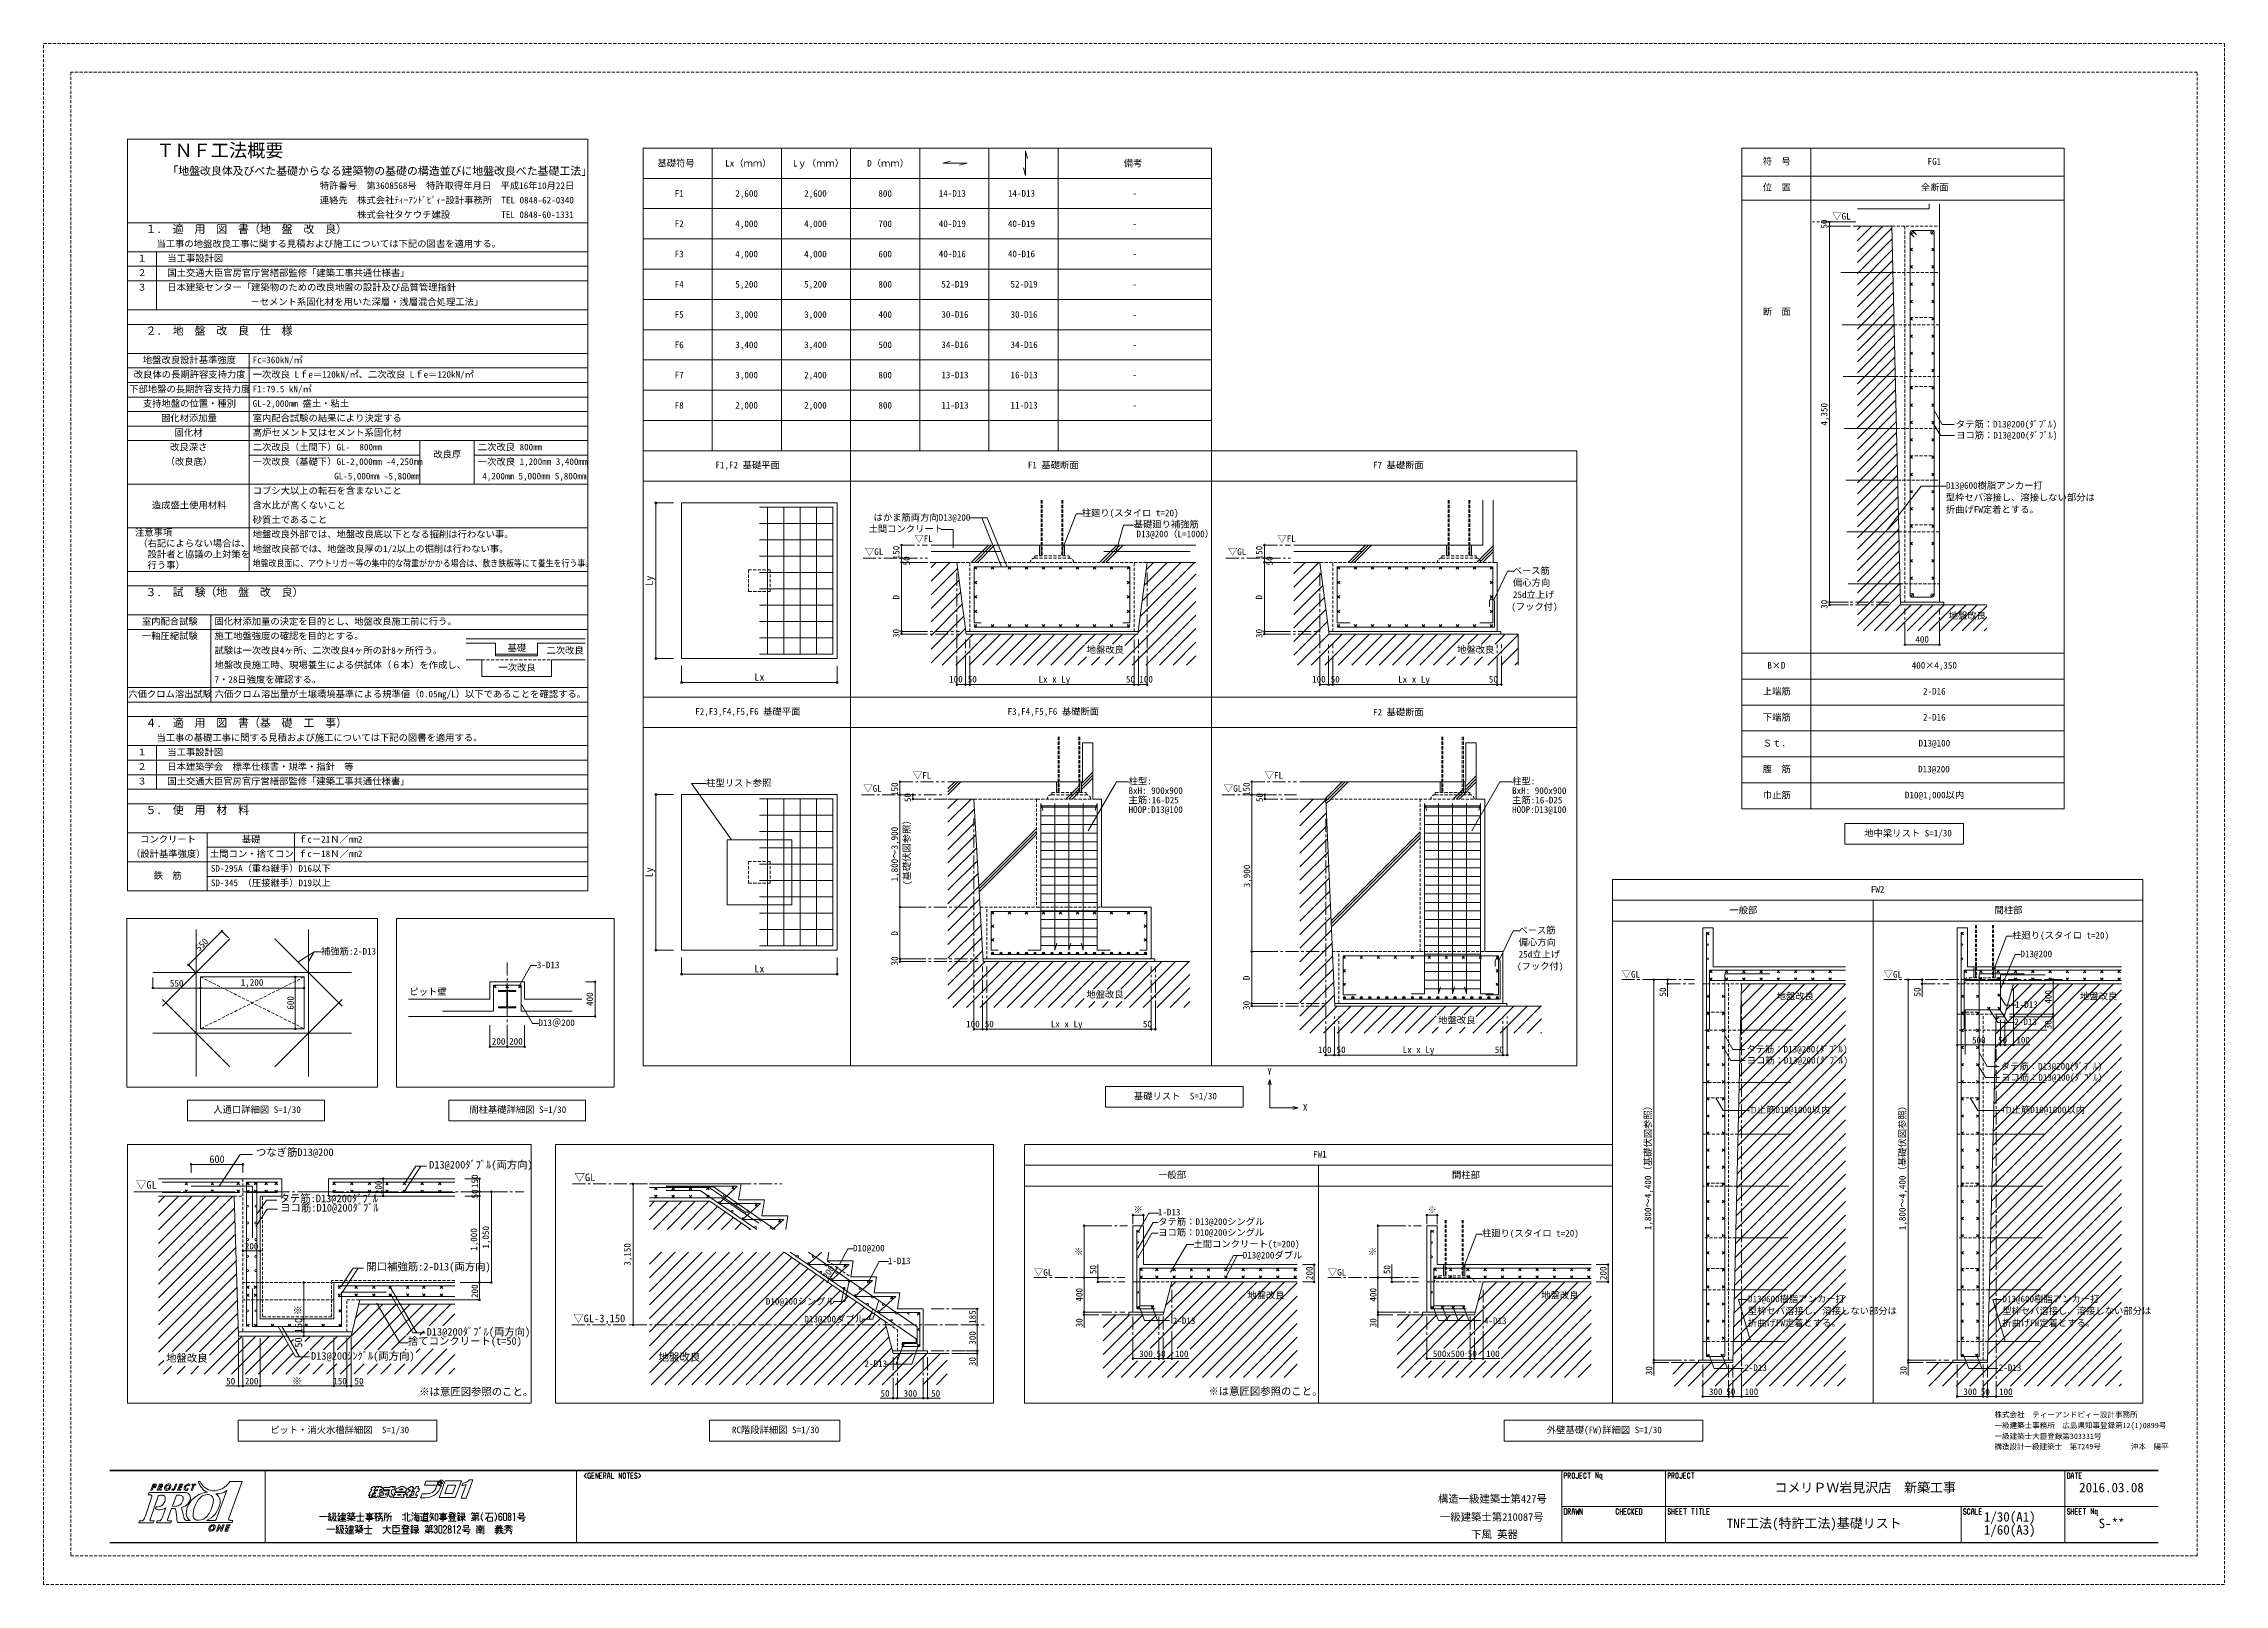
# Model space of a CAD drawing. Units: millimetres at full size, sheet at 1:250, with parts at 1:30. Extents: x -1357173 to 354336, y -75979 to 4293964.
# Drawn here: x 144086 to 354336, y -73376 to 75124 of the extents above; entities that cross this region are included whole.
import ezdxf
from ezdxf.enums import TextEntityAlignment as Align

# ---------------------------------------------------------------- set-up
doc = ezdxf.new("R2010")
doc.units = ezdxf.units.MM
doc.header["$LTSCALE"] = 250
doc.header["$PDMODE"] = 32
doc.header["$PDSIZE"] = 150
for name, pattern in [('CHAIN1', [8, 5, -1, 1, -1]), ('DASHED1', [1.8, 1.2, -0.6]), ('LONG_CHAIN', [21, 18, -1, 1, -1])]:
    doc.linetypes.add(name, pattern=pattern)
for name, color, linetype, lineweight in [('1-0', 3, 'Continuous', 13), ('1-1', 7, 'Continuous', 9), ('1-2', 4, 'Continuous', 5), ('1-4', 4, 'Continuous', 5), ('1-5', 7, 'Continuous', 9), ('1-7', 4, 'Continuous', 5), ('1-8', 7, 'Continuous', 9), ('1-F', 4, 'CHAIN1', 5), ('3-1', 7, 'Continuous', 9), ('3-4', 1, 'Continuous', 18), ('E-E', 1, 'Continuous', 18), ('E-F', 7, 'DASHED1', 9), ('F-0', 2, 'Continuous', 18), ('F-B_A-0', 7, 'Continuous', 5)]:
    doc.layers.add(name, color=color, linetype=linetype, lineweight=lineweight)
for name, color, linetype in [('2-1', 7, 'Continuous'), ('3-E', 7, 'Continuous'), ('F-A', 3, 'Continuous')]:
    doc.layers.add(name, color=color, linetype=linetype)
doc.styles.add('ＭＳ ゴシック', font='')
doc.styles.get('ＭＳ ゴシック').set_extended_font_data('MS Gothic')

msp = doc.modelspace()

# ---------------------------------------------------------------- texts
at = {"layer": '1-0', "color": 7, "style": 'ＭＳ ゴシック'}
for s, p in [('基礎符号', (203265.1, 63085)), ('Lx（ｍｍ）', (209801, 63085)), ('Lｙ（ｍｍ）', (216331.4, 63085)), ('D（ｍｍ）', (223491.4, 63085)), ('備考', (248222.5, 63085)), ('符\u3000号', (309833.4, 63260)), ('FG1', (325720.5, 63260)), ('F1', (204926.4, 60168.3)), ('2,600', (210772.6, 60168.3)), ('2,600', (217407.1, 60168.3)), ('800', (224567, 60168.3)), ('14-D13', (230388.5, 60176.6)), ('14-D13', (237055.1, 60176.6)), ('位\u3000置', (309833.4, 60760)), ('全断面', (325064.3, 60760)), ('-', (249057.3, 60180)), ('F2', (204926.4, 57251.6)), ('4,000', (210772.6, 57251.6)), ('4,000', (217407.1, 57251.6)), ('700', (224567, 57251.6)), ('40-D19', (230388.5, 57260)), ('40-D19', (237055.1, 57260)), ('-', (249057.3, 57263.3)), ('F3', (204926.4, 54335)), ('4,000', (210772.6, 54335)), ('4,000', (217407.1, 54335)), ('600', (224567, 54335)), ('40-D16', (230388.5, 54343.3)), ('40-D16', (237055.1, 54343.3)), ('-', (249057.3, 54346.6)), ('F4', (204926.4, 51418.3)), ('5,200', (210772.6, 51418.3)), ('5,200', (217407.1, 51418.3)), ('800', (224567, 51418.3)), ('52-D19', (230638.5, 51426.6)), ('52-D19', (237305.1, 51426.6)), ('-', (249057.3, 51430)), ('F5', (204926.4, 48501.6)), ('3,000', (210772.6, 48501.6)), ('3,000', (217407.1, 48501.6)), ('400', (224567, 48501.6)), ('30-D16', (230638.5, 48510)), ('30-D16', (237305.1, 48510)), ('-', (249057.3, 48513.3)), ('断\u3000面', (309833.4, 48778.9)), ('F6', (204926.4, 45585)), ('3,400', (210772.6, 45585)), ('3,400', (217407.1, 45585)), ('500', (224567, 45585)), ('34-D16', (230638.5, 45593.3)), ('34-D16', (237305.1, 45593.3)), ('-', (249057.3, 45596.6)), ('F7', (204926.4, 42668.3)), ('3,000', (210772.6, 42668.3)), ('2,400', (217407.1, 42668.3)), ('800', (224567, 42668.3)), ('13-D13', (230638.5, 42676.6)), ('16-D13', (237305.1, 42676.6)), ('-', (249057.3, 42680)), ('F8', (204926.4, 39751.6)), ('2,000', (210772.6, 39751.6)), ('2,000', (217407.1, 39751.6)), ('800', (224567, 39751.6)), ('11-D13', (230638.5, 39760)), ('11-D13', (237305.1, 39760)), ('-', (249057.3, 39763.3)), ('B×D', (310270.9, 14687.8)), ('400×4,350', (324189.3, 14687.8)), ('上端筋', (309833.4, 12187.8)), ('2-D16', (325283, 12187.8)), ('下端筋', (309833.4, 9687.8)), ('2-D16', (325283, 9687.8)), ('Ｓｔ．', (309833.4, 7187.8)), ('D13@100', (324845.5, 7187.8)), ('腹\u3000筋', (309833.4, 4687.8)), ('D13@200', (324809.8, 4687.8)), ('巾止筋', (309833.4, 2187.8)), ('D10@1,000以内', (323533, 2187.8)), ('FW2', (320248.5, -6899)), ('一般部', (306610, -8902.3)), ('間柱部', (332172.7, -8902.3)), ('Y', (262058.2, -24438.6)), ('人通口詳細図 S=1/30', (160442, -28130.2)), ('間柱基礎詳細図 S=1/30', (185130.3, -28130.2)), ('基礎リスト\u3000S=1/30', (249201.4, -26824.9)), ('X', (265497.8, -27920.7)), ('一般部', (251536, -34427.5)), ('FW1', (266471.1, -32425.2)), ('間柱部', (279869.3, -34422.4)), ('ピット・消火水槽詳細図\u3000S=1/30', (165925.6, -59000)), ('RC階段詳細図 S=1/30', (210442.9, -58996.6)), ('外壁基礎(FW)詳細図 S=1/30', (289012.2, -59001))]:
    msp.add_text(s, height=641.5, dxfattribs=at).set_placement(p, align=Align.BOTTOM_LEFT)
at = {"layer": '1-7', "color": 7, "style": 'ＭＳ ゴシック'}
for s, height, rotation, p in [('50', 641.5, 90, (316261.9, 57296.4)), ('4,350', 641.5, 90, (316261.9, 38306.8)), ('150', 641.5, 90, (226791.9, 25421.2)), ('50', 641.5, 90, (227791.9, 24837.9)), ('150', 641.5, 90, (261784, 25421.2)), ('50', 641.5, 90, (262784, 24837.9)), ('Ly', 714.5, 90, (203026.6, 22868.6)), ('D', 641.5, 90, (226791.9, 21546.2)), ('D', 641.5, 90, (261784, 21546.2)), ('30', 641.5, 90, (316261.9, 20650.5)), ('30', 641.5, 90, (226791.9, 17837.9)), ('30', 641.5, 90, (261784, 17837.9)), ('150', 641.5, 90, (226641, 2609.9)), ('50', 641.5, 90, (227900.6, 2026.5)), ('150', 641.5, 90, (260563, 2609.9)), ('50', 641.5, 90, (261822.6, 2026.5)), ('1,800～3,900', 641.5, 90, (226641, -5625.3)), ('(基礎伏図参照）', 641.5, 90, (227821.5, -5974.2)), ('3,900', 641.5, 90, (260603.4, -6191.4)), ('Ly', 714.5, 90, (203026.6, -5235.4)), ('D', 641.5, 90, (226641, -10848.5)), ('550', 641.5, 45, (159234.6, -12542.3)), ('30', 641.5, 90, (226641, -13723.5)), ('600', 641.5, 90, (168395.2, -17984.3)), ('400', 641.5, 90, (197248.7, -17622.1)), ('D', 641.5, 90, (260563, -15137.7)), ('50', 641.5, 90, (300706.3, -16714.8)), ('50', 641.5, 90, (325236, -16714.8)), ('400', 641.5, 90, (337864.4, -17401.8)), ('30', 641.5, 90, (260563, -18012.7)), ('30', 641.5, 90, (337864.4, -19877.5)), ('1,800～4,400（基礎伏図参照）', 641.5, 90, (299269.7, -39237.2)), ('1,800～4,400（基礎伏図参照）', 641.5, 90, (323799.4, -39237.2)), ('200', 641.5, 90, (176874.6, -35769.3)), ('150', 641.5, 90, (186162.5, -35174.5)), ('50', 641.5, 90, (186162.5, -36175.9)), ('1,000', 641.5, 90, (186077.8, -41225.3)), ('1,050', 641.5, 90, (187221.3, -41017)), ('3,150', 641.5, 90, (200874.1, -42664.2)), ('※', 641.5, 90, (244399.9, -41739.8)), ('※', 641.5, 90, (272733.3, -41739.8)), ('200', 641.5, 55.539, (219801.3, -44108)), ('50', 641.5, 90, (245777.3, -43469.1)), ('200', 641.5, 90, (266629.4, -44043.5)), ('50', 641.5, 90, (274110.6, -43469.1)), ('200', 641.5, 90, (294962.7, -44043.5)), ('200', 641.5, 90, (186162.5, -45770.6)), ('400', 641.5, 90, (244443.9, -46120.1)), ('400', 641.5, 90, (272777.3, -46120.1)), ('※', 722.1, 90, (169182.2, -47437.6)), ('150', 722.1, 90, (169231.7, -49168.6)), ('185', 641.5, 90, (234148.8, -48271.4)), ('30', 641.5, 90, (244443.9, -48597.8)), ('30', 641.5, 90, (272777.3, -48597.8)), ('50', 722.1, 90, (169231.7, -50555.5)), ('300', 641.5, 90, (234148.8, -50278.4)), ('30', 641.5, 90, (234148.8, -52334.4)), ('30', 641.5, 90, (299373, -53214.8)), ('30', 641.5, 90, (323902.7, -53214.8)), ('※', 722.1, 90, (169115.4, -54250.5))]:
    msp.add_text(s, height=height, rotation=rotation, dxfattribs=at).set_placement(p, align=Align.BOTTOM_LEFT)
for s, height, p in [('400', 641.5, (324542.4, 17192.1)), ('Lx', 714.5, (212613.7, 13504.6)), ('100', 641.5, (231391.2, 13349.5)), ('50', 641.5, (233182.8, 13349.5)), ('Lx x Ly', 641.5, (240008.1, 13349.5)), ('50', 641.5, (248432.8, 13349.5)), ('100', 641.5, (249724.5, 13349.5)), ('100', 641.5, (266383.3, 13349.5)), ('50', 641.5, (268175, 13349.5)), ('Lx x Ly', 641.5, (274680.6, 13349.5)), ('50', 641.5, (283425, 13349.5)), ('Lx', 714.5, (212613.7, -14599.4)), ('550', 641.5, (156257.3, -15950.9)), ('1,200', 641.5, (163091.9, -15866.2)), ('200', 641.5, (187298.3, -21549.7)), ('200', 641.5, (188965, -21549.7)), ('100', 641.5, (233027.2, -19878.5)), ('50', 641.5, (234818.9, -19878.5)), ('Lx x Ly', 641.5, (241193.9, -19878.5)), ('50', 641.5, (250068.9, -19878.5)), ('500', 641.5, (330007.7, -21432.7)), ('50', 641.5, (332519, -21432.7)), ('100', 641.5, (334280, -21430.1)), ('100', 641.5, (266949.2, -22359.5)), ('50', 641.5, (268740.8, -22359.5)), ('Lx x Ly', 641.5, (275115.8, -22359.5)), ('50', 641.5, (283990.8, -22359.5)), ('600', 722.1, (160068.5, -32964.2)), ('※', 641.5, (249170.4, -37778.8)), ('※', 641.5, (277503.7, -37778.8)), ('200', 641.5, (163487.2, -41290.1)), ('300', 641.5, (249712.7, -51663.4)), ('50', 641.5, (251387.7, -51659.3)), ('100', 641.5, (253154.6, -51663.4)), ('500x500', 641.5, (278012.6, -51663.4)), ('50', 641.5, (281387.7, -51659.3)), ('100', 641.5, (283154.6, -51663.4)), ('50', 641.5, (161683.1, -54298.9)), ('200', 641.5, (163487.2, -54298.9)), ('150', 641.5, (172006.9, -54298.9)), ('50', 641.5, (174061.4, -54298.9)), ('50', 641.5, (224774.5, -55478.7)), ('300', 641.5, (226997.2, -55478.7)), ('50', 641.5, (229653.2, -55478.7)), ('300', 641.5, (304641.7, -55316.2)), ('50', 641.5, (306316.7, -55312)), ('100', 641.5, (308083.6, -55316.2)), ('300', 641.5, (329171.4, -55316.2)), ('50', 641.5, (330846.4, -55312)), ('100', 641.5, (332613.3, -55316.2))]:
    msp.add_text(s, height=height, dxfattribs=at).set_placement(p, align=Align.BOTTOM_LEFT)
at = {"layer": '1-8', "style": 'ＭＳ ゴシック'}
for s, height, p in [('タテ筋：D13@200(ﾀﾞﾌﾞﾙ)', 641.5, (328444.4, 37940.9)), ('ヨコ筋：D13@200(ﾀﾞﾌﾞﾙ)', 641.5, (328475.9, 36869.2)), ('F1,F2 基礎平面', 641.5, (208855.9, 33993.6)), ('F1 基礎断面', 641.5, (238967.5, 33990.2)), ('F7 基礎断面', 641.5, (272248.3, 33986.6)), ('型枠セパ溶接し、溶接しない部分は', 641.5, (327475.8, 30879.9)), ('D13@600樹脂アンカー打', 641.5, (327492.4, 32024.5)), ('はかま筋両方向D13@200', 641.5, (224099.2, 28943.2)), ('柱廻り(スタイロ t=20)', 641.5, (244167.7, 29383)), ('折曲げFW定着とする。', 641.5, (327485.8, 29711.3)), ('土間コンクリート', 641.5, (223622.8, 27854.1)), ('基礎廻り補強筋', 641.5, (249177.1, 28286.7)), ('D13@200（L=1000）', 641.5, (249455.1, 27352.9)), ('ベース筋', 641.5, (285713.6, 23817.3)), ('偏心方向', 641.5, (285750.9, 22669.4)), ('(フック付)', 641.5, (285585.5, 20356.2)), ('25d立上げ', 641.5, (285744.2, 21500.8)), ('地盤改良', 641.5, (327760.7, 19483.1)), ('地盤改良', 641.5, (244647.2, 16200.9)), ('地盤改良', 641.5, (280361.4, 16200.9)), ('F2,F3,F4,F5,F6 基礎平面', 641.5, (206906.5, 10243.6)), ('F3,F4,F5,F6 基礎断面', 641.5, (237018, 10243.6)), ('F2 基礎断面', 641.5, (272248.3, 10176.6)), ('柱型リスト参照', 641.5, (207959.7, 3356.2)), ('柱型:', 641.5, (248684.3, 3529.9)), ('柱型:', 641.5, (285664.3, 3529.9)), ('主筋:16-D25', 641.5, (248684.3, 1702.9)), ('BxH: 900x900', 641.5, (248684.3, 2616.4)), ('主筋:16-D25', 641.5, (285664.3, 1702.9)), ('BxH: 900x900', 641.5, (285664.3, 2616.4)), ('HOOP:D13@100', 641.5, (248684.3, 789.4)), ('HOOP:D13@100', 641.5, (285664.3, 789.4)), ('ベース筋', 641.5, (286263, -10841.4)), ('柱廻り(スタイロ t=20)', 641.5, (333878.8, -11336.5)), ('補強筋:2-D13', 641.5, (170827.2, -12871.3)), ('偏心方向', 641.5, (286300.4, -11989.3)), ('25d立上げ', 641.5, (286293.7, -13157.9)), ('D13@200', 641.5, (334672.3, -13120.6)), ('3-D13', 641.5, (191641.6, -14181.4)), ('(フック付)', 641.5, (286135, -14302.5)), ('ピット壁', 641.5, (179350.1, -16763.6)), ('地盤改良', 641.5, (244616.6, -17027.1)), ('地盤改良', 641.5, (311169, -17205.3)), ('地盤改良', 641.5, (340417.4, -17205.3)), ('D13＠200', 641.5, (191787.2, -19758.2)), ('地盤改良', 641.5, (278538.5, -19508.1)), ('2-D13', 641.5, (334081.1, -19663.8)), ('1-D13', 641.5, (334163.1, -18005.6)), ('タテ筋：D13@200(ﾀﾞﾌﾞﾙ)', 641.5, (308247.5, -22306.8)), ('ヨコ筋：D13@200(ﾀﾞﾌﾞﾙ)', 641.5, (308279, -23378.5)), ('タテ筋：D13@200(ﾀﾞﾌﾞﾙ)', 641.5, (332777.2, -23954.5)), ('ヨコ筋：D13@200(ﾀﾞﾌﾞﾙ)', 641.5, (332808.7, -25026.2)), ('巾止筋D10@1000以内', 641.5, (308354.3, -28147.3)), ('巾止筋D10@1000以内', 641.5, (332918.7, -28147.3)), ('つなぎ筋D13@200', 733.1, (164553.7, -32310.5)), ('D13@200ﾀﾞﾌﾞﾙ(両方向)', 733.1, (181253.7, -33513.5)), ('タテ筋:D13@200ﾀﾞﾌﾞﾙ', 733.1, (166833.2, -36767.4)), ('ヨコ筋:D10@200ﾀﾞﾌﾞﾙ', 733.1, (166896.5, -37661.1)), ('1-D13', 641.5, (251509.3, -38010.7)), ('タテ筋：D13@200シングル', 641.5, (251544.5, -38924.7)), ('ヨコ筋：D10@200シングル', 641.5, (251540, -39967.1)), ('柱廻り(スタイロ t=20)', 641.5, (282753.4, -40052.8)), ('D10@200', 641.5, (222117.7, -41480.1)), ('1-D13', 641.5, (225481.3, -42707.6)), ('土間コンクリート(t=200)', 641.5, (254940.5, -41081.8)), ('D13@200ダブル', 641.5, (259691.2, -42160.3)), ('開口補強筋:2-D13(両方向)', 733.1, (175197.9, -43334.7)), ('D10@200シングル', 641.5, (213716.4, -46610)), ('地盤改良', 641.5, (260140.2, -46026.7)), ('地盤改良', 641.5, (288473.5, -46026.7)), ('D13@600樹脂アンカー打', 641.5, (308406, -46379.5)), ('D13@600樹脂アンカー打', 641.5, (332935.7, -46379.5)), ('D13@200ダブル', 641.5, (217430.1, -48322.2)), ('2-D13', 641.5, (252948.3, -48479.6)), ('4-D13', 641.5, (282948.3, -48479.6)), ('折曲げFW定着とする。', 641.5, (308399.4, -48692.7)), ('型枠セパ溶接し、溶接しない部分は', 641.5, (308389.4, -47524.1)), ('折曲げFW定着とする。', 641.5, (332929.1, -48692.7)), ('型枠セパ溶接し、溶接しない部分は', 641.5, (332919, -47524.1)), ('捨てコンクリート(t=50)', 733.1, (179205.8, -50505.6)), ('D13@200ﾀﾞﾌﾞﾙ(両方向)', 733.1, (181013, -49620.2)), ('地盤改良', 733.1, (155895.1, -52148.4)), ('D13@200ｼﾝｸﾞﾙ(両方向)', 733.1, (169868.7, -51943)), ('地盤改良', 737.6, (203377.5, -52053.5)), ('2-D13', 641.5, (223223.7, -52616.8)), ('2-D13', 641.5, (308053.4, -53000.9)), ('2-D13', 641.5, (332583.1, -53000.9)), ('※は意匠図参照のこと。', 733.1, (180295.9, -55390.5)), ('※は意匠図参照のこと。', 733.1, (256383.2, -55347.3))]:
    msp.add_text(s, height=height, dxfattribs=at).set_placement(p, align=Align.BOTTOM_LEFT)
at = {"layer": '1-F', "color": 7, "style": 'ＭＳ ゴシック'}
for s, height, p in [('▽GL', 641.5, (316535.8, 57979.4)), ('▽FL', 641.5, (228041.1, 26887)), ('▽FL', 641.5, (263033.2, 26887)), ('▽GL', 641.5, (223272.1, 25634.8)), ('▽GL', 641.5, (258264.3, 25634.8)), ('▽FL', 641.5, (227890.2, 4075.7)), ('▽FL', 641.5, (261812.2, 4075.7)), ('▽GL', 641.5, (223121.3, 2823.4)), ('▽GL', 641.5, (257871.1, 2823.4)), ('▽GL', 641.5, (296229.9, -15090.4)), ('▽GL', 641.5, (321489.4, -15090.4)), ('▽GL', 733.1, (152999.5, -35457.5)), ('▽GL', 737.6, (195271.5, -34733.8)), ('▽GL', 641.5, (239563.2, -43806.7)), ('▽GL', 641.5, (267896.5, -43806.7)), ('▽GL-3,150', 737.6, (195146.5, -48329.1))]:
    msp.add_text(s, height=height, dxfattribs=at).set_placement(p, align=Align.BOTTOM_LEFT)
at = {"layer": '2-1', "style": 'ＭＳ ゴシック'}
for s, p in [('株式会社\u3000ティーアンドピィー設計事務所', (332173.6, -57430.4)), ('一級建築士事務所\u3000広島県知事登録第12(1)0899号', (332173.6, -58472.5)), ('一級建築士大臣登録第303331号', (332173.6, -59514.6)), ('構造設計一級建築士\u3000第7249号\u3000\u3000\u3000\u3000沖本\u3000陽平', (332157.3, -60510.1))]:
    msp.add_text(s, height=518.7, dxfattribs=at).set_placement(p, align=Align.BOTTOM_LEFT)
at = {"layer": '3-E', "style": 'ＭＳ ゴシック'}
msp.add_text('地中梁リスト S=1/30', height=641.5, dxfattribs=at).set_placement((319615.3, -1484.3), align=Align.BOTTOM_LEFT)
at = {"layer": 'F-0', "color": 3, "style": 'ＭＳ ゴシック'}
for s, p in [('コメリＰＷ岩見沢店\u3000新築工事', (310961.3, -64775.5)), ('2016.03.08', (340336.2, -64775.5)), ('TNF工法(特許工法)基礎リスト', (306356.3, -68221.6)), ('1/30(A1)', (331148.7, -67600.5)), ('S-**', (342211.2, -68225.5)), ('1/60(A3)', (331148.7, -68850.5))]:
    msp.add_text(s, height=916.4, dxfattribs=at).set_placement(p, align=Align.BOTTOM_LEFT)
at = {"layer": 'F-A', "style": 'ＭＳ ゴシック'}
for s, p in [('構造一級建築士第427号', (278516.5, -65720.6)), ('一級建築士第210087号', (278711.2, -67469.4)), ('下風 英器', (281714.8, -69133.8))]:
    msp.add_text(s, height=733.1, dxfattribs=at).set_placement(p, align=Align.BOTTOM_LEFT)
at = {"layer": 'F-B_A-0', "style": 'ＭＳ ゴシック'}
for s, height, p in [('ＴＮＦ工法概要', 1283, (154962.7, 63813.2)), ('「地盤改良体及びべた基礎からなる建築物の基礎の構造並びに地盤改良べた基礎工法」', 769.8, (156012.7, 62238.2)), ('特許番号\u3000第3608568号\u3000特許取得年月日\u3000平成16年10月22日', 641.5, (170712.7, 60925.7)), ('連絡先\u3000株式会社ﾃｨｰｱﾝﾄﾞﾋﾟｨｰ設計事務所\u3000TEL 0848-62-0340', 641.5, (170712.7, 59525.7)), ('\u3000\u3000\u3000\u3000株式会社タケウチ建設\u3000\u3000\u3000\u3000\u3000 TEL 0848-60-1331', 641.5, (170712.7, 58125.7)), ('１.\u3000適\u3000用\u3000図\u3000書（地\u3000盤\u3000改\u3000良）', 769.8, (153912.7, 56638.2)), ('１', 641.5, (153125.2, 53925.7)), ('当工事の地盤改良工事に関する見積および施工については下記の図書を適用する。', 641.5, (154962.7, 55325.7)), ('当工事設計図', 641.5, (156012.7, 53925.7)), ('２', 641.5, (153125.2, 52525.7)), ('国土交通大臣官房官庁営繕部監修「建築工事共通仕様書」', 641.5, (156012.7, 52525.7)), ('３', 641.5, (153125.2, 51125.7)), ('日本建築センター「建築物のための改良地盤の設計及び品質管理指針', 641.5, (156012.7, 51125.7)), ('\u3000\u3000\u3000\u3000      \u3000\u3000－セメント系固化材を用いた深層・浅層混合処理工法」', 641.5, (156012.7, 49725.7)), ('２.\u3000地\u3000盤\u3000改\u3000良\u3000仕\u3000様', 769.8, (153912.7, 46838.2)), ('地盤改良設計基準強度', 641.5, (153653.8, 44125.7)), ('Fc=360kN/㎡', 641.5, (164244.8, 44125.7)), ('下部地盤の長期許容支持力度', 641.5, (152341.3, 41325.7)), ('改良体の長期許容支持力度', 641.5, (152778.8, 42725.7)), ('一次改良 Lｆe＝120kN/㎡、二次改良 Lｆe＝120kN/㎡', 641.5, (164244.8, 42725.7)), ('F1:79.5 kN/㎡', 641.5, (164244.8, 41325.7)), ('支持地盤の位置・種別', 641.5, (153653.8, 39925.7)), ('GL-2,000mm 盛土・粘土', 641.5, (164244.8, 39925.7)), ('固化材添加量', 641.5, (155403.8, 38525.7)), ('固化材', 641.5, (156716.3, 37125.7)), ('室内配合試験の結果により決定する', 641.5, (164244.8, 38525.7)), ('高炉セメント又はセメント系固化材', 641.5, (164244.8, 37125.7)), ('改良深さ', 641.5, (156278.8, 35725.7)), ('二次改良（土間下）GL-\u3000800mm', 641.5, (164244.8, 35725.7)), ('改良厚', 641.5, (181657.3, 35025.7)), ('二次改良 800mm', 641.5, (185944.8, 35725.7)), ('（改良底）', 641.5, (155841.3, 34325.7)), ('一次改良（基礎下）GL-2,000mm -4,250mm', 641.5, (164244.8, 34325.7)), ('                  GL-5,000mm -5,800mm', 641.5, (164244.8, 32925.7)), ('一次改良 1,200mm 3,400mm', 641.5, (185944.8, 34325.7)), (' 4,200mm 5,000mm 5,800mm', 641.5, (185944.8, 32925.7)), ('コブシ大以上の転石を含まないこと', 641.5, (164244.8, 31525.7)), ('造成盛土使用材料', 641.5, (154528.8, 30125.7)), ('砂質土であること', 641.5, (164244.8, 28725.7)), ('含水比が高くないこと', 641.5, (164244.8, 30125.7)), ('注意事項', 641.5, (152889.9, 27500.7)), ('（右記によらない場合は、', 641.5, (153212.7, 26450.7)), ('地盤改良外部では、地盤改良底以下となる掘削は行わない事。', 641.5, (164244.8, 27325.7)), ('\u3000行う事）', 641.5, (153212.7, 24350.7)), ('\u3000設計者と協議の上対策を', 641.5, (153212.7, 25400.7)), ('地盤改良部では、地盤改良厚の1/2以上の掘削は行わない事。', 641.5, (164244.8, 25925.7)), ('３.\u3000試\u3000験（地\u3000盤\u3000改\u3000良）', 769.8, (153912.7, 21638.2)), ('室内配合試験', 641.5, (153562.7, 18925.7)), ('固化材添加量の決定を目的とし、地盤改良施工前に行う。', 641.5, (160562.7, 18925.7)), ('一軸圧縮試験', 641.5, (153562.7, 17525.7)), ('施工地盤強度の確認を目的とする。', 641.5, (160562.7, 17525.7)), ('試験は一次改良4ヶ所、二次改良4ヶ所の計8ヶ所行う。', 641.5, (160562.7, 16125.7)), ('基礎', 641.5, (188807.6, 16366.7)), ('二次改良', 641.5, (192566.7, 16131.7)), ('地盤改良施工時、現場養生による供試体（６本）を作成し、', 641.5, (160562.7, 14725.7)), ('一次改良', 641.5, (187932.6, 14485.1)), ('六価クロム溶出試験', 641.5, (152250.2, 11925.7)), ('六価クロム溶出量が土壌環境基準による規準値（0.05mg/L）以下であることを確認する。', 641.5, (160562.7, 11925.7)), ('7・28日強度を確認する。', 641.5, (160562.7, 13325.7)), ('４.\u3000適\u3000用\u3000図\u3000書（基\u3000礎\u3000工\u3000事）', 769.8, (153912.7, 9038.2)), ('当工事の基礎工事に関する見積および施工については下記の図書を適用する。', 641.5, (154962.7, 7725.7)), ('１', 641.5, (153125.2, 6325.7)), ('当工事設計図', 641.5, (156012.7, 6325.7)), ('３', 641.5, (153125.2, 3525.7)), ('２', 641.5, (153125.2, 4925.7)), ('国土交通大臣官房官庁営繕部監修「建築工事共通仕様書」', 641.5, (156012.7, 3525.7)), ('日本建築学会\u3000標準仕様書・規準・指針\u3000等', 641.5, (156012.7, 4925.7)), ('５.\u3000使\u3000用\u3000材\u3000料', 769.8, (153912.7, 638.2)), ('コンクリート', 641.5, (153387.7, -2074.3)), ('基礎', 641.5, (163187.7, -2074.3)), ('ｆc－21Ｎ／mm2', 641.5, (168612.7, -2074.3)), ('（設計基準強度）', 641.5, (152512.7, -3474.3)), ('土間コン・捨てコン', 641.5, (160125.2, -3474.3)), ('SD-295A（重ね継手）D16以下', 641.5, (160212.7, -4874.3)), ('ｆc－18Ｎ／mm2', 641.5, (168612.7, -3474.3)), ('鉄\u3000筋', 641.5, (154700.2, -5574.3)), ('SD-345 （圧接継手）D19以上', 641.5, (160212.7, -6274.3))]:
    msp.add_text(s, height=height, dxfattribs=at).set_placement(p, align=Align.BOTTOM_LEFT)
at = {"layer": 'F-B_A-0', "style": 'ＭＳ ゴシック', "width": 0.85}
msp.add_text('地盤改良面に、アウトリガー等の集中的な荷重がかかる場合は、敷き鉄板等にて養生を行う事。', height=641.5, dxfattribs=at).set_placement((164244.8, 24525.7), align=Align.BOTTOM_LEFT)

# ---------------------------------------------------------------- blocks, each defined once
blk = doc.blocks.new('_Small')
at = {"layer": 'E-E'}
blk.add_circle((0, 0), 62.5, dxfattribs=at)

# ---------------------------------------------------------------- linework, layer by layer
at = {"layer": '1-0'}
for p, q in [((201888.5, 65051.6), (201888.5, -23413.7)), ((201888.5, 65051.6), (256667.3, 65051.6)), ((208555.1, 65051.6), (208555.1, 35885)), ((215221.8, 65051.6), (215221.8, 35885)), ((221888.5, 65051.6), (221888.5, -23413.7)), ((228555.1, 65051.6), (228555.1, 35885)), ((230776.3, 63593.3), (231500.8, 63787.4)), ((230776.3, 63593.3), (233120.9, 63593.3)), ((233120.9, 63593.3), (232396.4, 63399.2)), ((235221.8, 65051.6), (235221.8, 35885)), ((235221.8, 65051.6), (235221.8, 35885)), ((238763.7, 62421), (238569.6, 63145.5)), ((241888.5, 65051.6), (241888.5, 35885)), ((256667.3, 65051.6), (256667.3, -23413.7)), ((307812.6, 65051.6), (307812.6, 1375.3)), ((307812.6, 65051.6), (338894, 65051.6)), ((338894, 65051.6), (338894, 1375.3)), ((201888.5, 62135), (256667.3, 62135)), ((201888.5, 59218.3), (256667.3, 59218.3)), ((325865.4, 59192.2), (318948.7, 59192.2)), ((325865.4, 59192.2), (325865.4, 59692.4)), ((326865.4, 21275.5), (326865.4, 59692.4)), ((322282, 57525.5), (318948.7, 57525.5)), ((322282, 57525.5), (323115.4, 21025.5)), ((201888.5, 56301.6), (256667.3, 56301.6)), ((201888.5, 53385), (256667.3, 53385)), ((201888.5, 50468.3), (256667.3, 50468.3)), ((201888.5, 47551.6), (256667.3, 47551.6)), ((201888.5, 44635), (256667.3, 44635)), ((201888.5, 41718.3), (256667.3, 41718.3)), ((201888.5, 38801.6), (256667.3, 38801.6)), ((201888.5, 35885), (291915.5, 35885)), ((291915.5, 35885), (291915.5, -23413.7)), ((201888.5, 32968.3), (291915.5, 32968.3)), ((205598.3, 30855.1), (220598.3, 30855.1)), ((205598.3, 30855.1), (205598.3, 15855.1)), ((220598.3, 30855.1), (220598.3, 15855.1)), ((282832.4, 26796.2), (282832.4, 31112.7)), ((283832.4, 25129.5), (283832.4, 31112.7)), ((229641.2, 26796.2), (255187.9, 26796.2)), ((240099.5, 25754.5), (240099.5, 26796.2)), ((240266.2, 25754.5), (240099.5, 25754.5)), ((240266.2, 26796.2), (240266.2, 25754.5)), ((242349.5, 25754.5), (242349.5, 26796.2)), ((242516.2, 25754.5), (242349.5, 25754.5)), ((242516.2, 26796.2), (242516.2, 25754.5)), ((264633.3, 26796.2), (282832.4, 26796.2)), ((279340.2, 25754.5), (279340.2, 26796.2)), ((279506.9, 25754.5), (279340.2, 25754.5)), ((279506.9, 26796.2), (279506.9, 25754.5)), ((281590.2, 25754.5), (281590.2, 26796.2)), ((281756.9, 25754.5), (281590.2, 25754.5)), ((281756.9, 26796.2), (281756.9, 25754.5)), ((229641.2, 25129.5), (232141.2, 25129.5)), ((233024.5, 18212.9), (232141.2, 25129.5)), ((250474.5, 25129.5), (249591.2, 18212.9)), ((250474.5, 25129.5), (255187.9, 25129.5)), ((264633.3, 25129.5), (267133.3, 25129.5)), ((268016.6, 18212.9), (267133.3, 25129.5)), ((283832.4, 25129.5), (284216.6, 25129.5)), ((284216.6, 18462.9), (284216.6, 25129.5)), ((323092.2, 21275.5), (327282, 21275.5)), ((331448.7, 21025.5), (323115.4, 21025.5)), ((327282, 21025.5), (327282, 21275.5)), ((232994.4, 18462.9), (249621.3, 18462.9)), ((233024.5, 18212.9), (249591.2, 18212.9)), ((267986.5, 18462.9), (284583.3, 18462.9)), ((268016.6, 18212.9), (284583.3, 18212.9)), ((284583.3, 18212.9), (284583.3, 18462.9)), ((205598.3, 15855.1), (220598.3, 15855.1)), ((201888.5, 12135), (291915.5, 12135)), ((201888.5, 9218.3), (291915.5, 9218.3)), ((244235.5, 7734.9), (245235.5, 7734.9)), ((244235.5, 7734.9), (244235.5, 3984.9)), ((245235.5, 7734.9), (245235.5, 2318.2)), ((281215.6, 7734.9), (282215.6, 7734.9)), ((281215.6, 7734.9), (281215.6, 3984.9)), ((282215.6, 7734.9), (282215.6, 2318.2)), ((205598.3, 2751.1), (220598.3, 2751.1)), ((205598.3, 2751.1), (205598.3, -12248.9)), ((220598.3, 2751.1), (220598.3, -12248.9)), ((231277.2, 3984.9), (244235.5, 3984.9)), ((231277.2, 2318.2), (233777.2, 2318.2)), ((234660.5, -13348.5), (233777.2, 2318.2)), ((241735.5, 2943.2), (241735.5, 3984.9)), ((241902.2, 2943.2), (241735.5, 2943.2)), ((241902.2, 3984.9), (241902.2, 2943.2)), ((243985.5, 2943.2), (243985.5, 3984.9)), ((244152.2, 2943.2), (243985.5, 2943.2)), ((244152.2, 3984.9), (244152.2, 2943.2)), ((245235.5, 2318.2), (246068.9, 2318.2)), ((246068.9, 2318.2), (246068.9, -8067.9)), ((265199.2, 3984.9), (281215.6, 3984.9)), ((265199.2, 2318.2), (267699.2, 2318.2)), ((267699.2, 2318.2), (267701.7, 2318.2)), ((268582.5, -17637.7), (267699.2, 2318.2)), ((278715.6, 2943.2), (278715.6, 3984.9)), ((278882.3, 2943.2), (278715.6, 2943.2)), ((278882.3, 3984.9), (278882.3, 2943.2)), ((280965.6, 2943.2), (280965.6, 3984.9)), ((281132.3, 2943.2), (280965.6, 2943.2)), ((281132.3, 3984.9), (281132.3, 2943.2)), ((282215.6, 2318.2), (283049, 2318.2)), ((283049, 2318.2), (283049, -12387.7)), ((307812.6, 1375.3), (338894, 1375.3)), ((209973.3, -1623.9), (209973.3, -7873.9)), ((213098.3, -1623.9), (209973.3, -1623.9)), ((213098.3, -1623.9), (216223.3, -1623.9)), ((216223.3, -1623.9), (216223.3, -7873.9)), ((317729.9, -46.8), (329172.5, -46.8)), ((317729.9, -2046.8), (317729.9, -46.8)), ((317729.9, -2046.8), (329172.5, -2046.8)), ((329172.5, -46.8), (329172.5, -2046.8)), ((295335.6, -5445.6), (346461, -5445.6)), ((295335.6, -5445.6), (295335.6, -55895.5)), ((346461, -5445.6), (346461, -55895.5)), ((209973.3, -7873.9), (213098.3, -7873.9)), ((216223.3, -7873.9), (213098.3, -7873.9)), ((246068.9, -8098.5), (250860.5, -8098.5)), ((250860.5, -13098.5), (250860.5, -8098.5)), ((295335.6, -7445.6), (346461, -7445.6)), ((320483.7, -7445.6), (320483.7, -55895.5)), ((320483.7, -7445.6), (320483.7, -55895.5)), ((152122.3, -25456.5), (152122.3, -9198.6)), ((152122.3, -9198.6), (176279.1, -9198.6)), ((176279.1, -9198.6), (176279.1, -25456.5)), ((178111.9, -9198.6), (178111.9, -25456.5)), ((178111.9, -9198.6), (199096.8, -9198.6)), ((199096.8, -9198.6), (199096.8, -25456.5)), ((295335.6, -9445.6), (318127.7, -9445.6)), ((304043.5, -51757.1), (304043.5, -10090.4)), ((304043.5, -10090.4), (305043.5, -10090.4)), ((305043.5, -13840.4), (305043.5, -10090.4)), ((318127.7, -9445.6), (346461, -9445.6)), ((328573.2, -51757.1), (328573.2, -10090.4)), ((328573.2, -10090.4), (329573.2, -10090.4)), ((329573.2, -13840.4), (329573.2, -10090.4)), ((205598.3, -12248.9), (220598.3, -12248.9)), ((283049, -12387.7), (284782.5, -12387.7)), ((284782.5, -17387.7), (284782.5, -12387.7)), ((234646.4, -13098.5), (251227.2, -13098.5)), ((234660.5, -13348.5), (254586.2, -13348.5)), ((251227.2, -13348.5), (251227.2, -13098.5)), ((317799.7, -13840.4), (305043.5, -13840.4)), ((344406.5, -13840.4), (329573.2, -13840.4)), ((330173.3, -14914.2), (330173.3, -13840.4)), ((330340, -13840.4), (330340, -14914.2)), ((332065, -14914.2), (332065, -13840.4)), ((332231.7, -13840.4), (332231.7, -14914.2)), ((159200.7, -14827.5), (169200.7, -14827.5)), ((159200.7, -19827.5), (159200.7, -14827.5)), ((169200.7, -14827.5), (169200.7, -19827.5)), ((187121.2, -15299.2), (190454.6, -15299.2)), ((187121.2, -16965.9), (187121.2, -15299.2)), ((187954.6, -16132.5), (187954.6, -16232.5)), ((189621.2, -16132.5), (187954.6, -16132.5)), ((188646.2, -16232.5), (187954.6, -16232.5)), ((188754.6, -17590.9), (188754.6, -16340.9)), ((188821.2, -16340.9), (188821.2, -17590.9)), ((188929.6, -16232.5), (189621.2, -16232.5)), ((189621.2, -16232.5), (189621.2, -16132.5)), ((190454.6, -16965.9), (190454.6, -15299.2)), ((306960.1, -52007.1), (307793.5, -15507.1)), ((307793.5, -15507.1), (317799.7, -15507.1)), ((330340, -14914.2), (330173.3, -14914.2)), ((332231.7, -14914.2), (332065, -14914.2)), ((332323.2, -15507.1), (344406.5, -15507.1)), ((333091, -18669.8), (333989.8, -15507.1)), ((179266.1, -16965.9), (187121.2, -16965.9)), ((179266.1, -18632.5), (195984.3, -18632.5)), ((188646.2, -17699.2), (187954.6, -17699.2)), ((187954.6, -17699.2), (187954.6, -17799.2)), ((187954.6, -17799.2), (189621.2, -17799.2)), ((188929.6, -17699.2), (189621.2, -17699.2)), ((189621.2, -17799.2), (189621.2, -17699.2)), ((190454.6, -16965.9), (195984.3, -16965.9)), ((268552.4, -17387.7), (285149.2, -17387.7)), ((268582.5, -17637.7), (288508.2, -17637.7)), ((285149.2, -17637.7), (285149.2, -17387.7)), ((331489.8, -52007.1), (332323.2, -18419.8)), ((332317, -18669.8), (333091, -18669.8)), ((332323.2, -18419.8), (333162.4, -18419.8)), ((159200.7, -19827.5), (169200.7, -19827.5)), ((201888.5, -23413.7), (291915.5, -23413.7)), ((176279.1, -25456.5), (152122.3, -25456.5)), ((157971.4, -26692.7), (171158.1, -26692.7)), ((157971.4, -28692.7), (157971.4, -26692.7)), ((171158.1, -26692.7), (171158.1, -28692.7)), ((178111.9, -25456.5), (199096.8, -25456.5)), ((183140.5, -26692.7), (196327.1, -26692.7)), ((183140.5, -28692.7), (183140.5, -26692.7)), ((196327.1, -26692.7), (196327.1, -28692.7)), ((246475.9, -25391.8), (246475.9, -27391.8)), ((259724.9, -25391.8), (246475.9, -25391.8)), ((259724.9, -27391.8), (259724.9, -25391.8)), ((157971.4, -28692.7), (171158.1, -28692.7)), ((183140.5, -28692.7), (196327.1, -28692.7)), ((246475.9, -27391.8), (259724.9, -27391.8)), ((152162.7, -30987.7), (191089.4, -30987.7)), ((191089.4, -30987.7), (191089.4, -55895.5)), ((193447.1, -55895.5), (193447.1, -30987.7)), ((193447.1, -30987.7), (235669.9, -30987.7)), ((235669.9, -30987.7), (235669.9, -55895.5)), ((238669, -30987.7), (295335.6, -30987.7)), ((238669, -30987.7), (238669, -55895.5)), ((295335.6, -30987.7), (295335.6, -55895.5)), ((238669, -32987.7), (295335.6, -32987.7)), ((267002.3, -32987.7), (267002.3, -55895.5)), ((155176.1, -34282.5), (167057.3, -34282.5)), ((167057.3, -34282.5), (167057.3, -35949.2)), ((171557.3, -34282.5), (183738.7, -34282.5)), ((171557.3, -34282.5), (171557.3, -35949.2)), ((211338.6, -34781.4), (202490.3, -34781.4)), ((211088.6, -36325.5), (211338.6, -34781.4)), ((238669, -34987.7), (295335.6, -34987.7)), ((162455.2, -35946.9), (155157.3, -35946.9)), ((162444.1, -35946.9), (162890.6, -49450.5)), ((167057.3, -35949.2), (164974, -35949.2)), ((164974, -47783.9), (164974, -35949.2)), ((171557.3, -35949.2), (183738.7, -35949.2)), ((202490.3, -36448.1), (208321.7, -36448.1)), ((208321.7, -36448.1), (212274.7, -39160.9)), ((213588.6, -36325.5), (211088.6, -36325.5)), ((213338.6, -37869.6), (213588.6, -36325.5)), ((215838.6, -37869.6), (213338.6, -37869.6)), ((215629.6, -39160.9), (215838.6, -37869.6)), ((249114.4, -47140), (249114.4, -38806.7)), ((249114.4, -38806.7), (250114.4, -38806.7)), ((250114.4, -42556.7), (250114.4, -38806.7)), ((277447.8, -47140), (277447.8, -38806.7)), ((277447.8, -38806.7), (278447.8, -38806.7)), ((278447.8, -42556.7), (278447.8, -38806.7)), ((215470.6, -41354.1), (225184.9, -48020.8)), ((219648.9, -42200.2), (219785.9, -41354.1)), ((222148.9, -42200.2), (219648.9, -42200.2)), ((221898.9, -43744.3), (222148.9, -42200.2)), ((224398.9, -43744.3), (221898.9, -43744.3)), ((224148.9, -45288.4), (224398.9, -43744.3)), ((264947.8, -42556.7), (250114.4, -42556.7)), ((293281.1, -42556.7), (278447.8, -42556.7)), ((279047.9, -43630.4), (279047.9, -42556.7)), ((279214.6, -43630.4), (279047.9, -43630.4)), ((279214.6, -42556.7), (279214.6, -43630.4)), ((280939.6, -43630.4), (280939.6, -42556.7)), ((281106.3, -43630.4), (280939.6, -43630.4)), ((281106.3, -42556.7), (281106.3, -43630.4)), ((183738.7, -44283.9), (172057.3, -44283.9)), ((172057.3, -47783.9), (172057.3, -44283.9)), ((173724, -49450.5), (174557.3, -45950.5)), ((183738.7, -45950.5), (174557.3, -45950.5)), ((226648.9, -45288.4), (224148.9, -45288.4)), ((226398.9, -46832.6), (226648.9, -45288.4)), ((252031.1, -47390), (252864.4, -44223.4)), ((264947.8, -44223.4), (252864.4, -44223.4)), ((282031.1, -47390), (282864.4, -44223.4)), ((293281.1, -44223.4), (282864.4, -44223.4)), ((172057.3, -47783.9), (164974, -47783.9)), ((183738.7, -46367.2), (174477.2, -46367.2)), ((225982.2, -51126.7), (225184.9, -48020.8)), ((228898.9, -46832.6), (226398.9, -46832.6)), ((228898.9, -46832.6), (228898.9, -48376.7)), ((252031.1, -47390), (246114.4, -47390)), ((248697.8, -47140), (252070.8, -47140)), ((248697.8, -47140), (248697.8, -47390)), ((282031.1, -47390), (274572.8, -47390)), ((277031.1, -47140), (282070.8, -47140)), ((277031.1, -47140), (277031.1, -47390)), ((162879.9, -49033.9), (173804.1, -49033.9)), ((162890.6, -49450.5), (173724, -49450.5)), ((228898.9, -48376.7), (228898.9, -50876.7)), ((225918.1, -50876.7), (226398.9, -50876.7)), ((226398.9, -51126.7), (225982.2, -51126.7)), ((228898.9, -50876.7), (226398.9, -50876.7)), ((229315.6, -51126.7), (226398.9, -51126.7)), ((228898.9, -50876.7), (229315.6, -50876.7)), ((229315.6, -50876.7), (229315.6, -51126.7)), ((229315.6, -51126.7), (231211, -51126.7)), ((306960.1, -52007.1), (301043.5, -52007.1)), ((303626.8, -51757.1), (306965.8, -51757.1)), ((303626.8, -51757.1), (303626.8, -52007.1)), ((331489.8, -52007.1), (325573.2, -52007.1)), ((328156.5, -51757.1), (331505.7, -51757.1)), ((328156.5, -51757.1), (328156.5, -52007.1)), ((235669.9, -55895.5), (193447.1, -55895.5)), ((238669, -55895.5), (267002.3, -55895.5)), ((267002.3, -55895.5), (295335.6, -55895.5)), ((295335.6, -55895.5), (318127.7, -55895.5)), ((318127.7, -55895.5), (346461, -55895.5)), ((162840.6, -57563.5), (182007.2, -57563.5)), ((162840.6, -59563.5), (162840.6, -57563.5)), ((182007.2, -57563.5), (182007.2, -59563.5)), ((208280.9, -57563.5), (220836.1, -57563.5)), ((208280.9, -59563.5), (208280.9, -57563.5)), ((220836.1, -57563.5), (220836.1, -59563.5)), ((284897.6, -57563.5), (304064.3, -57563.5)), ((284897.6, -59563.5), (284897.6, -57563.5)), ((304064.3, -57563.5), (304064.3, -59563.5)), ((162840.6, -59563.5), (182007.2, -59563.5)), ((208280.9, -59563.5), (220836.1, -59563.5)), ((284897.6, -59563.5), (304064.3, -59563.5))]:
    msp.add_line(p, q, dxfattribs=at)
at = {"layer": '1-0', "color": 7, "lineweight": 9}
for p, q in [((314479.3, 65051.6), (314479.3, 60051.6)), ((307812.6, 62343.3), (338894, 62343.3)), ((307812.6, 60051.6), (338894, 60051.6)), ((314479.3, 60051.6), (314479.3, 1375.3)), ((307812.6, 16375.3), (338894, 16375.3)), ((307812.6, 13875.3), (338894, 13875.3)), ((307812.6, 11375.3), (338894, 11375.3)), ((307812.6, 8875.3), (338894, 8875.3)), ((307812.6, 6375.3), (338894, 6375.3)), ((307812.6, 3875.3), (338894, 3875.3)), ((262291.2, -24715.8), (262153.1, -25231)), ((265030.1, -27454.8), (264515, -27316.8))]:
    msp.add_line(p, q, dxfattribs=at)
at = {"layer": '1-0', "linetype": 'DASHED1'}
for p, q in [((323532, 57525.5), (323532, 21275.5)), ((232141.2, 25129.5), (250474.5, 25129.5)), ((233391.2, 18462.9), (233391.2, 25129.5)), ((249224.5, 18462.9), (249224.5, 25129.5)), ((267133.3, 25129.5), (283832.4, 25129.5)), ((268383.3, 18462.9), (268383.3, 25129.5)), ((233777.2, 2318.2), (239818.9, 2318.2)), ((239818.9, 2318.2), (245235.5, 2318.2)), ((239818.9, 2318.2), (239818.9, -8098.5)), ((267699.2, 2318.2), (282215.6, 2318.2)), ((276799, 2318.2), (276799, -12387.7)), ((234372.2, -8098.5), (239818.9, -8098.5)), ((235027.2, -13098.5), (235027.2, -8098.5)), ((239818.9, -8098.5), (246068.9, -8098.5)), ((268294.1, -12387.7), (276799, -12387.7)), ((268949.2, -17387.7), (268949.2, -12387.7)), ((276799, -12387.7), (283049, -12387.7)), ((159200.7, -14827.5), (169200.7, -19827.5)), ((169200.7, -14827.5), (159200.7, -19827.5)), ((304043.5, -15507.1), (307793.5, -15507.1)), ((306543.5, -51757.1), (306543.5, -15507.1)), ((328573.2, -15507.1), (333989.8, -15507.1)), ((328573.2, -18419.8), (332323.2, -18419.8)), ((331073.2, -51757.1), (331073.2, -18419.8)), ((163307.3, -34282.5), (163307.3, -49033.9)), ((162455.2, -35946.9), (163288.6, -35946.9)), ((165182.3, -47575.5), (165182.3, -35949.2)), ((183738.7, -44075.5), (171849, -44075.5)), ((171849, -47575.5), (171849, -44075.5)), ((219648.9, -42200.2), (221898.9, -43744.3)), ((172057.3, -44283.9), (163307.3, -44283.9)), ((172057.3, -45950.5), (163307.3, -45950.5)), ((173307.3, -45950.5), (174557.3, -45950.5)), ((173307.3, -49033.9), (173307.3, -45950.5)), ((249114.4, -44223.4), (252864.4, -44223.4)), ((277447.8, -44223.4), (282864.4, -44223.4)), ((171849, -47575.5), (165182.3, -47575.5)), ((225184.9, -48020.8), (226398.9, -48854)), ((226398.9, -50876.7), (226398.9, -48854))]:
    msp.add_line(p, q, dxfattribs=at)
at = {"layer": '1-0'}
for points in [[(238763.7, 62421), (238763.7, 64765.6), (238957.8, 64041.1)], [(284583.3, 18212.9), (286249.9, 18212.9), (286249.9, 15218.2)], [(152162.7, -30987.7), (152162.7, -55895.5), (191089.4, -55895.5)]]:
    msp.add_lwpolyline(points, dxfattribs=at)
at = {"layer": '1-0', "color": 7, "lineweight": 9}
for points in [[(262291.2, -27454.8), (262291.2, -24715.8), (262429.2, -25231)], [(262291.2, -27454.8), (265030.1, -27454.8), (264515, -27592.8)]]:
    msp.add_lwpolyline(points, dxfattribs=at)
at = {"layer": '1-0'}
for centre, start, end in [((188646.2, -16340.9), 0, 90), ((188929.6, -16340.9), 90, 180), ((188646.2, -17590.9), 270, 0), ((188929.6, -17590.9), 180, 270)]:
    msp.add_arc(centre, 108.3, start, end, dxfattribs=at)
for p in [(226641, -13348.5), (260563, -17637.7)]:
    msp.add_point(p, dxfattribs=at)
at = {"layer": '1-1', "linetype": 'DASHED1'}
for p, q in [((322291.4, 57525.5), (326865.4, 57525.5)), ((324032, 48732.5), (326365.4, 48732.5)), ((324032, 42066.2), (326365.4, 42066.2)), ((324032, 35399.8), (326365.4, 35399.8)), ((324032, 28733.5), (326365.4, 28733.5)), ((304418.5, -18234.4), (306168.5, -18234.4)), ((328948.2, -18234.4), (330698.2, -18234.4)), ((304418.5, -26473), (306168.5, -26473)), ((328948.2, -26473), (330698.2, -26473)), ((304418.5, -34711.6), (306168.5, -34711.6)), ((328948.2, -34711.6), (330698.2, -34711.6)), ((304418.5, -42935.1), (306168.5, -42935.1)), ((328948.2, -42935.1), (330698.2, -42935.1))]:
    msp.add_line(p, q, dxfattribs=at)
at = {"layer": '1-1'}
for p, q in [((324032, 56949.3), (324032, 21942.2)), ((324080.8, 56824.3), (324432.1, 56473.1)), ((326198.7, 57108.9), (324198.7, 57108.9)), ((324316.5, 57060), (324667.8, 56708.8)), ((326365.4, 21942.2), (326365.4, 56942.2)), ((324282, 55398.8), (324032, 55148.8)), ((324032, 55398.8), (324282, 55148.8)), ((326365.4, 55398.8), (326115.4, 55148.8)), ((326115.4, 55398.8), (326365.4, 55148.8)), ((324282, 53732.2), (324032, 53482.2)), ((324032, 53732.2), (324282, 53482.2)), ((326365.4, 53732.2), (326115.4, 53482.2)), ((326115.4, 53732.2), (326365.4, 53482.2)), ((324282, 52065.6), (324032, 51815.6)), ((324032, 52065.6), (324282, 51815.6)), ((326365.4, 52065.6), (326115.4, 51815.6)), ((326115.4, 52065.6), (326365.4, 51815.6)), ((324282, 50399.1), (324032, 50149.1)), ((324032, 50399.1), (324282, 50149.1)), ((324282, 48732.5), (324032, 48482.5)), ((324032, 48732.5), (324282, 48482.5)), ((326365.4, 50399.1), (326115.4, 50149.1)), ((326115.4, 50399.1), (326365.4, 50149.1)), ((326365.4, 48732.5), (326115.4, 48482.5)), ((326115.4, 48732.5), (326365.4, 48482.5)), ((324282, 47065.9), (324032, 46815.9)), ((324032, 47065.9), (324282, 46815.9)), ((326365.4, 47065.9), (326115.4, 46815.9)), ((326115.4, 47065.9), (326365.4, 46815.9)), ((324282, 45399.3), (324032, 45149.3)), ((324032, 45399.3), (324282, 45149.3)), ((326365.4, 45399.3), (326115.4, 45149.3)), ((326115.4, 45399.3), (326365.4, 45149.3)), ((324282, 43732.7), (324032, 43482.7)), ((324032, 43732.7), (324282, 43482.7)), ((324282, 42066.2), (324032, 41816.2)), ((324032, 42066.2), (324282, 41816.2)), ((326365.4, 43732.7), (326115.4, 43482.7)), ((326115.4, 43732.7), (326365.4, 43482.7)), ((326365.4, 42066.2), (326115.4, 41816.2)), ((326115.4, 42066.2), (326365.4, 41816.2)), ((324282, 40399.6), (324032, 40149.6)), ((324032, 40399.6), (324282, 40149.6)), ((326365.4, 40399.6), (326115.4, 40149.6)), ((326115.4, 40399.6), (326365.4, 40149.6)), ((324282, 38733), (324032, 38483)), ((324032, 38733), (324282, 38483)), ((326365.4, 38733), (326115.4, 38483)), ((326115.4, 38733), (326365.4, 38483)), ((324282, 37066.4), (324032, 36816.4)), ((324032, 37066.4), (324282, 36816.4)), ((326365.4, 37066.4), (326115.4, 36816.4)), ((326115.4, 37066.4), (326365.4, 36816.4)), ((324282, 35399.8), (324032, 35149.8)), ((324032, 35399.8), (324282, 35149.8)), ((324282, 33733.3), (324032, 33483.3)), ((324032, 33733.3), (324282, 33483.3)), ((326365.4, 35399.8), (326115.4, 35149.8)), ((326115.4, 35399.8), (326365.4, 35149.8)), ((326365.4, 33733.3), (326115.4, 33483.3)), ((326115.4, 33733.3), (326365.4, 33483.3)), ((324282, 32066.7), (324032, 31816.7)), ((324032, 32066.7), (324282, 31816.7)), ((326365.4, 32066.7), (326115.4, 31816.7)), ((326115.4, 32066.7), (326365.4, 31816.7)), ((213098.3, 30438.4), (220181.6, 30438.4)), ((213885.3, 30438.4), (213885.3, 16271.7)), ((215459.4, 30438.4), (215459.4, 16271.7)), ((217033.4, 30438.4), (217033.4, 16271.7)), ((218607.5, 30438.4), (218607.5, 16271.7)), ((220181.6, 30438.4), (220181.6, 16271.7)), ((324282, 30400.1), (324032, 30150.1)), ((324032, 30400.1), (324282, 30150.1)), ((326365.4, 30400.1), (326115.4, 30150.1)), ((326115.4, 30400.1), (326365.4, 30150.1)), ((213098.3, 28864.3), (220181.6, 28864.3)), ((324282, 28733.5), (324032, 28483.5)), ((324032, 28733.5), (324282, 28483.5)), ((326365.4, 28733.5), (326115.4, 28483.5)), ((326115.4, 28733.5), (326365.4, 28483.5)), ((213098.3, 27290.3), (220181.6, 27290.3)), ((213098.3, 25716.2), (220181.6, 25716.2)), ((229641.2, 26171.2), (236307.8, 26171.2)), ((246307.8, 26171.2), (254641.2, 26171.2)), ((264633.3, 26171.2), (271300, 26171.2)), ((324282, 27066.9), (324032, 26816.9)), ((324032, 27066.9), (324282, 26816.9)), ((324282, 25400.4), (324032, 25150.4)), ((324032, 25400.4), (324282, 25150.4)), ((326365.4, 27066.9), (326115.4, 26816.9)), ((326115.4, 27066.9), (326365.4, 26816.9)), ((326365.4, 25400.4), (326115.4, 25150.4)), ((326115.4, 25400.4), (326365.4, 25150.4)), ((213098.3, 24142.1), (220181.6, 24142.1)), ((233807.8, 24712.9), (248807.8, 24712.9)), ((233807.8, 24712.9), (234057.8, 24462.9)), ((234057.8, 24712.9), (233807.8, 24462.9)), ((233807.8, 19296.2), (233807.8, 24712.9)), ((233807.8, 23317), (234057.8, 23067)), ((234057.8, 23317), (233807.8, 23067)), ((235446.7, 24712.9), (235696.7, 24462.9)), ((235696.7, 24712.9), (235446.7, 24462.9)), ((237085.6, 24712.9), (237335.6, 24462.9)), ((237335.6, 24712.9), (237085.6, 24462.9)), ((238724.5, 24712.9), (238974.5, 24462.9)), ((238974.5, 24712.9), (238724.5, 24462.9)), ((240363.4, 24712.9), (240613.4, 24462.9)), ((240613.4, 24712.9), (240363.4, 24462.9)), ((242002.3, 24712.9), (242252.3, 24462.9)), ((242252.3, 24712.9), (242002.3, 24462.9)), ((243641.2, 24712.9), (243891.2, 24462.9)), ((243891.2, 24712.9), (243641.2, 24462.9)), ((245280.1, 24712.9), (245530.1, 24462.9)), ((245530.1, 24712.9), (245280.1, 24462.9)), ((246918.9, 24712.9), (247168.9, 24462.9)), ((247168.9, 24712.9), (246918.9, 24462.9)), ((248557.8, 24712.9), (248807.8, 24462.9)), ((248807.8, 24712.9), (248557.8, 24462.9)), ((248557.8, 23317), (248807.8, 23067)), ((248807.8, 23317), (248557.8, 23067)), ((248807.8, 19296.2), (248807.8, 24712.9)), ((268800, 24712.9), (283800, 24712.9)), ((268800, 24712.9), (269050, 24462.9)), ((269050, 24712.9), (268800, 24462.9)), ((268800, 19296.2), (268800, 24712.9)), ((268800, 23317), (269050, 23067)), ((269050, 23317), (268800, 23067)), ((270438.8, 24712.9), (270688.8, 24462.9)), ((270688.8, 24712.9), (270438.8, 24462.9)), ((272077.7, 24712.9), (272327.7, 24462.9)), ((272327.7, 24712.9), (272077.7, 24462.9)), ((273716.6, 24712.9), (273966.6, 24462.9)), ((273966.6, 24712.9), (273716.6, 24462.9)), ((275355.5, 24712.9), (275605.5, 24462.9)), ((275605.5, 24712.9), (275355.5, 24462.9)), ((276994.4, 24712.9), (277244.4, 24462.9)), ((277244.4, 24712.9), (276994.4, 24462.9)), ((278633.3, 24712.9), (278883.3, 24462.9)), ((278883.3, 24712.9), (278633.3, 24462.9)), ((280272.2, 24712.9), (280522.2, 24462.9)), ((280522.2, 24712.9), (280272.2, 24462.9)), ((281911.1, 24712.9), (282161.1, 24462.9)), ((282161.1, 24712.9), (281911.1, 24462.9)), ((283550, 24712.9), (283800, 24462.9)), ((283800, 24712.9), (283550, 24462.9)), ((283550, 23317), (283800, 23067)), ((283800, 23317), (283550, 23067)), ((283800, 19296.2), (283800, 24712.9)), ((324282, 23733.8), (324032, 23483.8)), ((324032, 23733.8), (324282, 23483.8)), ((326365.4, 23733.8), (326115.4, 23483.8)), ((326115.4, 23733.8), (326365.4, 23483.8)), ((213098.3, 22568), (220181.6, 22568)), ((233807.8, 21921.2), (234057.8, 21671.2)), ((234057.8, 21921.2), (233807.8, 21671.2)), ((248557.8, 21921.2), (248807.8, 21671.2)), ((248807.8, 21921.2), (248557.8, 21671.2)), ((268800, 21921.2), (269050, 21671.2)), ((269050, 21921.2), (268800, 21671.2)), ((283481.1, 21347.8), (283481.1, 20844.4)), ((283550, 21921.2), (283800, 21671.2)), ((283800, 21921.2), (283550, 21671.2)), ((283721.2, 21587.9), (283723.7, 21587.9)), ((283961.2, 18879.5), (283961.2, 21347.8)), ((324198.7, 21775.5), (326198.7, 21775.5)), ((213098.3, 20994), (220181.6, 20994)), ((213098.3, 19419.9), (220181.6, 19419.9)), ((233807.8, 20525.4), (234057.8, 20275.4)), ((234057.8, 20525.4), (233807.8, 20275.4)), ((234474.5, 19296.2), (233807.8, 19296.2)), ((233807.8, 19129.5), (234057.8, 18879.5)), ((234057.8, 19129.5), (233807.8, 18879.5)), ((235446.7, 19129.5), (235696.7, 18879.5)), ((235696.7, 19129.5), (235446.7, 18879.5)), ((237085.6, 19129.5), (237335.6, 18879.5)), ((237335.6, 19129.5), (237085.6, 18879.5)), ((238724.5, 19129.5), (238974.5, 18879.5)), ((238974.5, 19129.5), (238724.5, 18879.5)), ((240363.4, 19129.5), (240613.4, 18879.5)), ((240613.4, 19129.5), (240363.4, 18879.5)), ((242002.3, 19129.5), (242252.3, 18879.5)), ((242252.3, 19129.5), (242002.3, 18879.5)), ((243641.2, 19129.5), (243891.2, 18879.5)), ((243891.2, 19129.5), (243641.2, 18879.5)), ((245280.1, 19129.5), (245530.1, 18879.5)), ((245530.1, 19129.5), (245280.1, 18879.5)), ((246918.9, 19129.5), (247168.9, 18879.5)), ((247168.9, 19129.5), (246918.9, 18879.5)), ((248141.2, 19296.2), (248807.8, 19296.2)), ((248557.8, 20525.4), (248807.8, 20275.4)), ((248807.8, 20525.4), (248557.8, 20275.4)), ((248807.8, 19129.5), (248557.8, 18879.5)), ((248557.8, 19129.5), (248807.8, 18879.5)), ((268800, 20525.4), (269050, 20275.4)), ((269050, 20525.4), (268800, 20275.4)), ((270050, 19296.2), (268800, 19296.2)), ((269466.6, 19296.2), (268800, 19296.2)), ((268800, 19129.5), (269050, 18879.5)), ((269050, 19129.5), (268800, 18879.5)), ((270438.8, 19129.5), (270688.8, 18879.5)), ((270688.8, 19129.5), (270438.8, 18879.5)), ((272077.7, 19129.5), (272327.7, 18879.5)), ((272327.7, 19129.5), (272077.7, 18879.5)), ((273716.6, 19129.5), (273966.6, 18879.5)), ((273966.6, 19129.5), (273716.6, 18879.5)), ((275355.5, 19129.5), (275605.5, 18879.5)), ((275605.5, 19129.5), (275355.5, 18879.5)), ((276994.4, 19129.5), (277244.4, 18879.5)), ((277244.4, 19129.5), (276994.4, 18879.5)), ((278633.3, 19129.5), (278883.3, 18879.5)), ((278883.3, 19129.5), (278633.3, 18879.5)), ((280272.2, 19129.5), (280522.2, 18879.5)), ((280522.2, 19129.5), (280272.2, 18879.5)), ((281911.1, 19129.5), (282161.1, 18879.5)), ((282161.1, 19129.5), (281911.1, 18879.5)), ((283800, 19296.2), (282550, 19296.2)), ((283133.3, 19296.2), (283800, 19296.2)), ((283550, 20525.4), (283800, 20275.4)), ((283800, 20525.4), (283550, 20275.4)), ((283800, 19129.5), (283550, 18879.5)), ((283550, 19129.5), (283800, 18879.5)), ((213098.3, 17845.8), (220181.6, 17845.8)), ((233807.8, 18879.5), (248807.8, 18879.5)), ((268800, 18879.5), (283961.2, 18879.5)), ((213098.3, 16271.7), (220181.6, 16271.7)), ((213098.3, 2334.4), (220181.6, 2334.4)), ((213885.3, 2334.4), (213885.3, -11832.3)), ((215459.4, 2334.4), (215459.4, -11832.3)), ((217033.4, 2334.4), (217033.4, -11832.3)), ((218607.5, 2334.4), (218607.5, -11832.3)), ((220181.6, 2334.4), (220181.6, -11832.3)), ((213098.3, 760.3), (220181.6, 760.3)), ((213098.3, -813.7), (220181.6, -813.7)), ((213098.3, -2387.8), (220181.6, -2387.8)), ((213098.3, -3961.9), (220181.6, -3961.9)), ((213098.3, -5536), (220181.6, -5536)), ((213098.3, -7110), (220181.6, -7110)), ((158784, -24410.9), (158784, -10244.2)), ((169617.4, -24410.9), (169617.4, -10244.2)), ((213098.3, -8684.1), (220181.6, -8684.1)), ((213098.3, -10258.2), (220181.6, -10258.2)), ((235443.9, -8515.1), (250443.9, -8515.1)), ((235443.9, -12265.1), (235443.9, -8515.1)), ((235443.9, -8515.1), (235693.9, -8765.1)), ((235693.9, -8515.1), (235443.9, -8765.1)), ((235443.9, -9820.7), (235693.9, -10070.7)), ((235693.9, -9820.7), (235443.9, -10070.7)), ((237082.8, -8515.1), (237332.8, -8765.1)), ((237332.8, -8515.1), (237082.8, -8765.1)), ((238721.7, -8515.1), (238971.7, -8765.1)), ((238971.7, -8515.1), (238721.7, -8765.1)), ((240360.5, -8515.1), (240610.5, -8765.1)), ((240610.5, -8515.1), (240360.5, -8765.1)), ((241999.4, -8515.1), (242249.4, -8765.1)), ((242249.4, -8515.1), (241999.4, -8765.1)), ((243638.3, -8515.1), (243888.3, -8765.1)), ((243888.3, -8515.1), (243638.3, -8765.1)), ((245277.2, -8515.1), (245527.2, -8765.1)), ((245527.2, -8515.1), (245277.2, -8765.1)), ((246916.1, -8515.1), (247166.1, -8765.1)), ((247166.1, -8515.1), (246916.1, -8765.1)), ((248555, -8515.1), (248805, -8765.1)), ((248805, -8515.1), (248555, -8765.1)), ((250193.9, -8515.1), (250443.9, -8765.1)), ((250443.9, -8515.1), (250193.9, -8765.1)), ((250193.9, -9820.7), (250443.9, -10070.7)), ((250443.9, -9820.7), (250193.9, -10070.7)), ((250443.9, -12265.1), (250443.9, -8515.1)), ((304418.5, -10507.1), (304418.5, -51423.8)), ((304668.5, -10757.1), (304418.5, -10507.1)), ((304418.5, -10757.1), (304668.5, -10507.1)), ((328948.2, -10507.1), (328948.2, -51423.8)), ((329198.2, -10757.1), (328948.2, -10507.1)), ((328948.2, -10757.1), (329198.2, -10507.1)), ((155543.1, -17651.8), (162024.9, -11170)), ((172858.3, -17651.8), (166376.5, -11170)), ((213098.3, -11832.3), (220181.6, -11832.3)), ((235443.9, -11126.2), (235693.9, -11376.2)), ((235693.9, -11126.2), (235443.9, -11376.2)), ((236110.5, -12265.1), (235443.9, -12265.1)), ((249777.2, -12265.1), (250443.9, -12265.1)), ((250193.9, -11126.2), (250443.9, -11376.2)), ((250443.9, -11126.2), (250193.9, -11376.2)), ((154617.4, -14410.9), (173784, -14410.9)), ((235443.9, -12681.8), (250443.9, -12681.8)), ((269365.8, -12804.4), (284365.8, -12804.4)), ((269365.8, -16554.4), (269365.8, -12804.4)), ((269365.8, -12804.4), (269615.8, -13054.4)), ((269615.8, -12804.4), (269365.8, -13054.4)), ((269365.8, -14110), (269615.8, -14360)), ((269615.8, -14110), (269365.8, -14360)), ((271004.7, -12804.4), (271254.7, -13054.4)), ((271254.7, -12804.4), (271004.7, -13054.4)), ((272643.6, -12804.4), (272893.6, -13054.4)), ((272893.6, -12804.4), (272643.6, -13054.4)), ((274282.5, -12804.4), (274532.5, -13054.4)), ((274532.5, -12804.4), (274282.5, -13054.4)), ((275921.4, -12804.4), (276171.4, -13054.4)), ((276171.4, -12804.4), (275921.4, -13054.4)), ((277560.3, -12804.4), (277810.3, -13054.4)), ((277810.3, -12804.4), (277560.3, -13054.4)), ((279199.2, -12804.4), (279449.2, -13054.4)), ((279449.2, -12804.4), (279199.2, -13054.4)), ((280838, -12804.4), (281088, -13054.4)), ((281088, -12804.4), (280838, -13054.4)), ((282476.9, -12804.4), (282726.9, -13054.4)), ((282726.9, -12804.4), (282476.9, -13054.4)), ((284030.6, -13310.8), (284030.6, -13814.2)), ((284115.8, -12804.4), (284365.8, -13054.4)), ((284365.8, -12804.4), (284115.8, -13054.4)), ((284115.8, -14110), (284365.8, -14360)), ((284365.8, -14110), (284115.8, -14360)), ((284270.7, -13070.8), (284273.2, -13070.8)), ((284365.8, -16554.4), (284365.8, -12804.4)), ((284510.7, -16971.1), (284510.7, -13310.8)), ((284510.7, -13310.8), (284513.2, -13310.8)), ((304710.1, -14173.8), (317799.7, -14173.8)), ((304960.1, -14423.8), (304710.1, -14173.8)), ((304710.1, -14423.8), (304960.1, -14173.8)), ((304710.1, -14173.8), (304710.1, -19840.4)), ((306168.5, -51423.8), (306168.5, -14517.6)), ((306168.5, -14517.6), (310501.8, -14517.6)), ((306460.1, -14423.8), (306210.1, -14173.8)), ((306210.1, -14423.8), (306460.1, -14173.8)), ((308126.8, -14423.8), (307876.8, -14173.8)), ((307876.8, -14423.8), (308126.8, -14173.8)), ((309793.5, -14423.8), (309543.5, -14173.8)), ((309543.5, -14423.8), (309793.5, -14173.8)), ((311460.1, -14423.8), (311210.1, -14173.8)), ((311210.1, -14423.8), (311460.1, -14173.8)), ((313126.8, -14423.8), (312876.8, -14173.8)), ((312876.8, -14423.8), (313126.8, -14173.8)), ((314793.5, -14423.8), (314543.5, -14173.8)), ((314543.5, -14423.8), (314793.5, -14173.8)), ((316460.1, -14423.8), (316210.1, -14173.8)), ((316210.1, -14423.8), (316460.1, -14173.8)), ((329239.8, -14173.8), (344406.5, -14173.8)), ((329489.8, -14423.8), (329239.8, -14173.8)), ((329239.8, -14423.8), (329489.8, -14173.8)), ((329239.8, -14173.8), (329239.8, -19840.4)), ((330698.2, -51423.8), (330698.2, -14517.6)), ((330698.2, -14517.6), (335031.5, -14517.6)), ((330989.8, -14423.8), (330739.8, -14173.8)), ((330739.8, -14423.8), (330989.8, -14173.8)), ((332656.5, -14423.8), (332406.5, -14173.8)), ((332406.5, -14423.8), (332656.5, -14173.8)), ((332739.8, -14635.4), (337073.2, -14635.4)), ((332739.8, -17986.4), (332739.8, -14635.4)), ((334323.2, -14423.8), (334073.2, -14173.8)), ((334073.2, -14423.8), (334323.2, -14173.8)), ((335989.8, -14423.8), (335739.8, -14173.8)), ((335739.8, -14423.8), (335989.8, -14173.8)), ((337656.5, -14423.8), (337406.5, -14173.8)), ((337406.5, -14423.8), (337656.5, -14173.8)), ((339323.2, -14423.8), (339073.2, -14173.8)), ((339073.2, -14423.8), (339323.2, -14173.8)), ((340989.8, -14423.8), (340739.8, -14173.8)), ((340739.8, -14423.8), (340989.8, -14173.8)), ((342656.5, -14423.8), (342406.5, -14173.8)), ((342406.5, -14423.8), (342656.5, -14173.8)), ((344323.2, -14423.8), (344073.2, -14173.8)), ((344073.2, -14423.8), (344323.2, -14173.8)), ((187454.6, -15632.5), (190121.2, -15632.5)), ((187454.6, -18132.5), (187454.6, -15632.5)), ((187704.6, -15632.5), (187454.6, -15882.5)), ((187454.6, -15632.5), (187704.6, -15882.5)), ((188662.9, -15632.5), (188912.9, -15882.5)), ((188912.9, -15632.5), (188662.9, -15882.5)), ((189871.2, -15632.5), (190121.2, -15882.5)), ((190121.2, -15632.5), (189871.2, -15882.5)), ((190121.2, -18132.5), (190121.2, -15632.5)), ((269365.8, -15415.5), (269615.8, -15665.5)), ((269615.8, -15415.5), (269365.8, -15665.5)), ((270615.8, -16554.4), (269365.8, -16554.4)), ((284365.8, -16554.4), (283115.8, -16554.4)), ((283699.2, -16554.4), (284365.8, -16554.4)), ((284115.8, -15415.5), (284365.8, -15665.5)), ((284365.8, -15415.5), (284115.8, -15665.5)), ((304668.5, -16571.5), (304418.5, -16821.5)), ((304418.5, -16571.5), (304668.5, -16821.5)), ((304960.1, -14923.8), (304710.1, -15173.8)), ((304710.1, -14923.8), (304960.1, -15173.8)), ((304710.1, -15173.8), (317799.7, -15173.8)), ((306168.5, -16571.5), (305918.5, -16821.5)), ((305918.5, -16571.5), (306168.5, -16821.5)), ((306460.1, -14923.8), (306210.1, -15173.8)), ((306210.1, -14923.8), (306460.1, -15173.8)), ((308126.8, -14923.8), (307876.8, -15173.8)), ((307876.8, -14923.8), (308126.8, -15173.8)), ((309793.5, -14923.8), (309543.5, -15173.8)), ((309543.5, -14923.8), (309793.5, -15173.8)), ((311460.1, -14923.8), (311210.1, -15173.8)), ((311210.1, -14923.8), (311460.1, -15173.8)), ((313126.8, -14923.8), (312876.8, -15173.8)), ((312876.8, -14923.8), (313126.8, -15173.8)), ((314793.5, -14923.8), (314543.5, -15173.8)), ((314543.5, -14923.8), (314793.5, -15173.8)), ((316460.1, -14923.8), (316210.1, -15173.8)), ((316210.1, -14923.8), (316460.1, -15173.8)), ((329198.2, -16571.5), (328948.2, -16821.5)), ((328948.2, -16571.5), (329198.2, -16821.5)), ((329489.8, -14923.8), (329239.8, -15173.8)), ((329239.8, -14923.8), (329489.8, -15173.8)), ((329239.8, -15173.8), (344406.5, -15173.8)), ((330698.2, -16571.5), (330448.2, -16821.5)), ((330448.2, -16571.5), (330698.2, -16821.5)), ((330989.8, -14923.8), (330739.8, -15173.8)), ((330739.8, -14923.8), (330989.8, -15173.8)), ((332656.5, -14923.8), (332406.5, -15173.8)), ((332406.5, -14923.8), (332656.5, -15173.8)), ((332739.8, -16444.4), (332489.8, -16694.4)), ((332489.8, -16444.4), (332739.8, -16694.4)), ((334323.2, -14923.8), (334073.2, -15173.8)), ((334073.2, -14923.8), (334323.2, -15173.8)), ((335989.8, -14923.8), (335739.8, -15173.8)), ((335739.8, -14923.8), (335989.8, -15173.8)), ((337656.5, -14923.8), (337406.5, -15173.8)), ((337406.5, -14923.8), (337656.5, -15173.8)), ((339323.2, -14923.8), (339073.2, -15173.8)), ((339073.2, -14923.8), (339323.2, -15173.8)), ((340989.8, -14923.8), (340739.8, -15173.8)), ((340739.8, -14923.8), (340989.8, -15173.8)), ((342656.5, -14923.8), (342406.5, -15173.8)), ((342406.5, -14923.8), (342656.5, -15173.8)), ((344323.2, -14923.8), (344073.2, -15173.8)), ((344073.2, -14923.8), (344323.2, -15173.8)), ((155543.1, -17003.3), (162024.9, -23485.1)), ((172858.3, -17003.3), (166376.5, -23485.1)), ((182537.9, -18132.5), (187454.6, -18132.5)), ((190121.2, -18132.5), (195037.9, -18132.5)), ((269365.8, -16971.1), (284510.7, -16971.1)), ((304668.5, -18219.2), (304418.5, -18469.2)), ((304418.5, -18219.2), (304668.5, -18469.2)), ((306168.5, -18219.2), (305918.5, -18469.2)), ((305918.5, -18219.2), (306168.5, -18469.2)), ((329198.2, -18219.2), (328948.2, -18469.2)), ((328948.2, -18219.2), (329198.2, -18469.2)), ((329359.1, -17986.4), (332739.8, -17986.4)), ((329359.1, -17986.4), (329359.1, -22319.8)), ((330698.2, -18219.2), (330448.2, -18469.2)), ((330448.2, -18219.2), (330698.2, -18469.2)), ((331752.1, -17736.4), (331502.1, -17986.4)), ((331502.1, -17736.4), (331752.1, -17986.4)), ((332739.8, -17736.4), (332489.8, -17986.4)), ((332489.8, -17736.4), (332739.8, -17986.4)), ((154617.4, -20244.2), (173784, -20244.2)), ((304668.5, -19866.9), (304418.5, -20116.9)), ((304418.5, -19866.9), (304668.5, -20116.9)), ((306168.5, -19866.9), (305918.5, -20116.9)), ((305918.5, -19866.9), (306168.5, -20116.9)), ((329198.2, -19866.9), (328948.2, -20116.9)), ((328948.2, -19866.9), (329198.2, -20116.9)), ((330698.2, -19866.9), (330448.2, -20116.9)), ((330448.2, -19866.9), (330698.2, -20116.9)), ((304668.5, -21514.7), (304418.5, -21764.7)), ((304418.5, -21514.7), (304668.5, -21764.7)), ((306168.5, -21514.7), (305918.5, -21764.7)), ((305918.5, -21514.7), (306168.5, -21764.7)), ((329198.2, -21514.7), (328948.2, -21764.7)), ((328948.2, -21514.7), (329198.2, -21764.7)), ((329359.1, -22319.8), (329359.1, -21872.4)), ((330698.2, -21514.7), (330448.2, -21764.7)), ((330448.2, -21514.7), (330698.2, -21764.7)), ((304668.5, -23162.4), (304418.5, -23412.4)), ((304418.5, -23162.4), (304668.5, -23412.4)), ((304668.5, -24810.1), (304418.5, -25060.1)), ((304418.5, -24810.1), (304668.5, -25060.1)), ((306168.5, -23162.4), (305918.5, -23412.4)), ((305918.5, -23162.4), (306168.5, -23412.4)), ((306168.5, -24810.1), (305918.5, -25060.1)), ((305918.5, -24810.1), (306168.5, -25060.1)), ((329198.2, -23162.4), (328948.2, -23412.4)), ((328948.2, -23162.4), (329198.2, -23412.4)), ((329198.2, -24810.1), (328948.2, -25060.1)), ((328948.2, -24810.1), (329198.2, -25060.1)), ((330698.2, -23162.4), (330448.2, -23412.4)), ((330448.2, -23162.4), (330698.2, -23412.4)), ((330698.2, -24810.1), (330448.2, -25060.1)), ((330448.2, -24810.1), (330698.2, -25060.1)), ((304668.5, -26457.9), (304418.5, -26707.9)), ((304418.5, -26457.9), (304668.5, -26707.9)), ((306168.5, -26457.9), (305918.5, -26707.9)), ((305918.5, -26457.9), (306168.5, -26707.9)), ((329198.2, -26457.9), (328948.2, -26707.9)), ((328948.2, -26457.9), (329198.2, -26707.9)), ((330698.2, -26457.9), (330448.2, -26707.9)), ((330448.2, -26457.9), (330698.2, -26707.9)), ((304668.5, -28105.6), (304418.5, -28355.6)), ((304418.5, -28105.6), (304668.5, -28355.6)), ((306168.5, -28105.6), (305918.5, -28355.6)), ((305918.5, -28105.6), (306168.5, -28355.6)), ((329198.2, -28105.6), (328948.2, -28355.6)), ((328948.2, -28105.6), (329198.2, -28355.6)), ((330698.2, -28105.6), (330448.2, -28355.6)), ((330448.2, -28105.6), (330698.2, -28355.6)), ((304668.5, -29753.3), (304418.5, -30003.3)), ((304418.5, -29753.3), (304668.5, -30003.3)), ((304668.5, -31401), (304418.5, -31651)), ((304418.5, -31401), (304668.5, -31651)), ((306168.5, -29753.3), (305918.5, -30003.3)), ((305918.5, -29753.3), (306168.5, -30003.3)), ((306168.5, -31401), (305918.5, -31651)), ((305918.5, -31401), (306168.5, -31651)), ((329198.2, -29753.3), (328948.2, -30003.3)), ((328948.2, -29753.3), (329198.2, -30003.3)), ((329198.2, -31401), (328948.2, -31651)), ((328948.2, -31401), (329198.2, -31651)), ((330698.2, -29753.3), (330448.2, -30003.3)), ((330448.2, -29753.3), (330698.2, -30003.3)), ((330698.2, -31401), (330448.2, -31651)), ((330448.2, -31401), (330698.2, -31651)), ((304668.5, -33048.8), (304418.5, -33298.8)), ((304418.5, -33048.8), (304668.5, -33298.8)), ((306168.5, -33048.8), (305918.5, -33298.8)), ((305918.5, -33048.8), (306168.5, -33298.8)), ((329198.2, -33048.8), (328948.2, -33298.8)), ((328948.2, -33048.8), (329198.2, -33298.8)), ((330698.2, -33048.8), (330448.2, -33298.8)), ((330448.2, -33048.8), (330698.2, -33298.8)), ((155523.7, -34615.9), (162974, -34615.9)), ((155523.7, -35613.6), (162974, -35613.6)), ((157724, -34865.9), (157974, -34615.9)), ((157974, -34865.9), (157724, -34615.9)), ((157724, -35363.6), (157974, -35613.6)), ((157974, -35363.6), (157724, -35613.6)), ((158307.3, -34990.9), (164224, -34990.9)), ((160224, -34865.9), (160474, -34615.9)), ((160474, -34865.9), (160224, -34615.9)), ((160224, -35363.6), (160474, -35613.6)), ((160474, -35363.6), (160224, -35613.6)), ((162724, -34865.9), (162974, -34615.9)), ((162974, -34865.9), (162724, -34615.9)), ((162724, -35363.6), (162974, -35613.6)), ((162974, -35363.6), (162724, -35613.6)), ((163640.6, -34615.9), (166640.6, -34615.9)), ((163640.6, -48533.9), (163640.6, -34615.9)), ((163890.6, -34865.9), (163640.6, -34615.9)), ((163640.6, -34865.9), (163890.6, -34615.9)), ((163890.6, -35365.9), (163640.6, -35615.9)), ((163640.6, -35365.9), (163890.6, -35615.9)), ((163640.6, -35615.9), (166640.6, -35615.9)), ((164224, -39990.9), (164224, -34990.9)), ((164390.6, -34865.9), (164640.6, -34615.9)), ((164640.6, -34865.9), (164390.6, -34615.9)), ((164390.6, -35365.9), (164640.6, -35615.9)), ((164640.6, -35365.9), (164390.6, -35615.9)), ((164640.6, -34615.9), (164640.6, -48533.9)), ((165660.7, -34865.9), (165410.7, -34615.9)), ((165410.7, -34865.9), (165660.7, -34615.9)), ((165660.7, -35365.9), (165410.7, -35615.9)), ((165410.7, -35365.9), (165660.7, -35615.9)), ((166640.6, -34865.9), (166390.6, -34615.9)), ((166390.6, -34865.9), (166640.6, -34615.9)), ((166640.6, -35365.9), (166390.6, -35615.9)), ((166390.6, -35365.9), (166640.6, -35615.9)), ((171974, -34615.9), (183738.7, -34615.9)), ((172224, -34865.9), (171974, -34615.9)), ((171974, -34865.9), (172224, -34615.9)), ((172224, -35365.9), (171974, -35615.9)), ((171974, -35365.9), (172224, -35615.9)), ((171974, -35615.9), (183738.7, -35615.9)), ((173921.9, -34865.9), (173671.9, -34615.9)), ((173671.9, -34865.9), (173921.9, -34615.9)), ((173921.9, -35365.9), (173671.9, -35615.9)), ((173671.9, -35365.9), (173921.9, -35615.9)), ((175619.8, -34865.9), (175369.8, -34615.9)), ((175369.8, -34865.9), (175619.8, -34615.9)), ((175619.8, -35365.9), (175369.8, -35615.9)), ((175369.8, -35365.9), (175619.8, -35615.9)), ((177317.7, -34865.9), (177067.7, -34615.9)), ((177067.7, -34865.9), (177317.7, -34615.9)), ((177317.7, -35365.9), (177067.7, -35615.9)), ((177067.7, -35365.9), (177317.7, -35615.9)), ((179015.6, -34865.9), (178765.6, -34615.9)), ((178765.6, -34865.9), (179015.6, -34615.9)), ((179015.6, -35365.9), (178765.6, -35615.9)), ((178765.6, -35365.9), (179015.6, -35615.9)), ((180713.5, -34865.9), (180463.5, -34615.9)), ((180463.5, -34865.9), (180713.5, -34615.9)), ((180713.5, -35365.9), (180463.5, -35615.9)), ((180463.5, -35365.9), (180713.5, -35615.9)), ((182411.5, -34865.9), (182161.5, -34615.9)), ((182161.5, -34865.9), (182411.5, -34615.9)), ((182411.5, -35365.9), (182161.5, -35615.9)), ((182161.5, -35365.9), (182411.5, -35615.9)), ((183738.7, -34615.9), (183640.6, -34615.9)), ((202490.3, -35114.7), (208237.1, -35114.7)), ((203237.1, -35364.7), (202987.1, -35114.7)), ((202987.1, -35364.7), (203237.1, -35114.7)), ((210947, -34989.7), (204091.8, -34989.7)), ((208655, -35059.6), (204091.8, -35059.6)), ((207399.9, -35411.2), (204091.8, -35411.2)), ((204653.8, -35364.7), (204903.8, -35114.7)), ((204903.8, -35364.7), (204653.8, -35114.7)), ((206320.5, -35364.7), (206570.5, -35114.7)), ((206570.5, -35364.7), (206320.5, -35114.7)), ((212863.8, -39160.9), (207399.9, -35411.2)), ((208237.1, -35364.7), (207987.1, -35114.7)), ((207987.1, -35364.7), (208237.1, -35114.7)), ((208237.1, -35114.7), (211810, -37566.7)), ((208655, -35059.6), (214631.1, -39160.9)), ((209220.2, -36657), (210947, -34989.7)), ((210673.8, -35239.7), (210423.8, -34989.7)), ((210423.8, -35239.7), (210673.8, -34989.7)), ((304668.5, -34696.5), (304418.5, -34946.5)), ((304418.5, -34696.5), (304668.5, -34946.5)), ((306168.5, -34696.5), (305918.5, -34946.5)), ((305918.5, -34696.5), (306168.5, -34946.5)), ((329198.2, -34696.5), (328948.2, -34946.5)), ((328948.2, -34696.5), (329198.2, -34946.5)), ((330698.2, -34696.5), (330448.2, -34946.5)), ((330448.2, -34696.5), (330698.2, -34946.5)), ((209456.4, -36114.7), (202490.3, -36114.7)), ((203237.1, -35864.7), (202987.1, -36114.7)), ((202987.1, -35864.7), (203237.1, -36114.7)), ((204903.8, -35864.7), (204653.8, -36114.7)), ((204653.8, -35864.7), (204903.8, -36114.7)), ((206570.5, -35864.7), (206320.5, -36114.7)), ((206320.5, -35864.7), (206570.5, -36114.7)), ((208237.1, -35864.7), (207987.1, -36114.7)), ((207987.1, -35864.7), (208237.1, -36114.7)), ((213197, -36658.8), (209220.2, -36657)), ((209456.4, -36114.7), (213029.3, -38566.7)), ((211470.2, -38201.2), (213197, -36658.8)), ((212923.8, -36908.8), (212673.8, -36658.8)), ((212673.8, -36908.8), (212923.8, -36658.8)), ((304668.5, -36344.2), (304418.5, -36594.2)), ((304418.5, -36344.2), (304668.5, -36594.2)), ((306168.5, -36344.2), (305918.5, -36594.2)), ((305918.5, -36344.2), (306168.5, -36594.2)), ((329198.2, -36344.2), (328948.2, -36594.2)), ((328948.2, -36344.2), (329198.2, -36594.2)), ((330698.2, -36344.2), (330448.2, -36594.2)), ((330448.2, -36344.2), (330698.2, -36594.2)), ((215447, -38203), (211470.2, -38201.2)), ((214374.5, -39160.9), (215447, -38203)), ((215173.8, -38453), (214923.8, -38203)), ((214923.8, -38453), (215173.8, -38203)), ((249489.4, -39223.4), (249489.4, -46806.7)), ((249739.4, -39473.4), (249489.4, -39223.4)), ((249489.4, -39473.4), (249739.4, -39223.4)), ((277822.8, -39223.4), (277822.8, -46806.7)), ((278072.8, -39473.4), (277822.8, -39223.4)), ((277822.8, -39473.4), (278072.8, -39223.4)), ((304668.5, -37991.9), (304418.5, -38241.9)), ((304418.5, -37991.9), (304668.5, -38241.9)), ((304668.5, -39639.7), (304418.5, -39889.7)), ((304418.5, -39639.7), (304668.5, -39889.7)), ((306168.5, -37991.9), (305918.5, -38241.9)), ((305918.5, -37991.9), (306168.5, -38241.9)), ((306168.5, -39639.7), (305918.5, -39889.7)), ((305918.5, -39639.7), (306168.5, -39889.7)), ((329198.2, -37991.9), (328948.2, -38241.9)), ((328948.2, -37991.9), (329198.2, -38241.9)), ((329198.2, -39639.7), (328948.2, -39889.7)), ((328948.2, -39639.7), (329198.2, -39889.7)), ((330698.2, -37991.9), (330448.2, -38241.9)), ((330448.2, -37991.9), (330698.2, -38241.9)), ((330698.2, -39639.7), (330448.2, -39889.7)), ((330448.2, -39639.7), (330698.2, -39889.7)), ((228223.7, -49702), (216059.7, -41354.1)), ((217780.5, -42531.7), (219099, -41354.1)), ((217826.9, -41354.1), (228314.4, -48551.4)), ((304668.5, -41287.4), (304418.5, -41537.4)), ((304418.5, -41287.4), (304668.5, -41537.4)), ((306168.5, -41287.4), (305918.5, -41537.4)), ((305918.5, -41287.4), (306168.5, -41537.4)), ((329198.2, -41287.4), (328948.2, -41537.4)), ((328948.2, -41287.4), (329198.2, -41537.4)), ((330698.2, -41287.4), (330448.2, -41537.4)), ((330448.2, -41287.4), (330698.2, -41537.4)), ((221757.3, -42533.5), (217780.5, -42531.7)), ((220030.5, -44075.9), (221757.3, -42533.5)), ((224007.3, -44077.7), (220030.5, -44075.9)), ((221484, -42783.5), (221234, -42533.5)), ((221234, -42783.5), (221484, -42533.5)), ((222280.5, -45620), (224007.3, -44077.7)), ((223734, -44327.7), (223484, -44077.7)), ((223484, -44327.7), (223734, -44077.7)), ((249781.1, -42890), (249781.1, -46515)), ((249781.1, -42890), (264947.8, -42890)), ((250031.1, -43140), (249781.1, -42890)), ((249781.1, -43140), (250031.1, -42890)), ((250031.1, -43640), (249781.1, -43890)), ((249781.1, -43640), (250031.1, -43890)), ((249781.1, -43890), (264947.8, -43890)), ((251531.1, -43140), (251281.1, -42890)), ((251281.1, -43140), (251531.1, -42890)), ((251531.1, -43640), (251281.1, -43890)), ((251281.1, -43640), (251531.1, -43890)), ((253197.8, -43140), (252947.8, -42890)), ((252947.8, -43140), (253197.8, -42890)), ((253197.8, -43640), (252947.8, -43890)), ((252947.8, -43640), (253197.8, -43890)), ((254864.4, -43140), (254614.4, -42890)), ((254614.4, -43140), (254864.4, -42890)), ((254864.4, -43640), (254614.4, -43890)), ((254614.4, -43640), (254864.4, -43890)), ((256531.1, -43140), (256281.1, -42890)), ((256281.1, -43140), (256531.1, -42890)), ((256531.1, -43640), (256281.1, -43890)), ((256281.1, -43640), (256531.1, -43890)), ((258197.8, -43140), (257947.8, -42890)), ((257947.8, -43140), (258197.8, -42890)), ((258197.8, -43640), (257947.8, -43890)), ((257947.8, -43640), (258197.8, -43890)), ((259864.4, -43140), (259614.4, -42890)), ((259614.4, -43140), (259864.4, -42890)), ((259864.4, -43640), (259614.4, -43890)), ((259614.4, -43640), (259864.4, -43890)), ((261531.1, -43140), (261281.1, -42890)), ((261281.1, -43140), (261531.1, -42890)), ((261531.1, -43640), (261281.1, -43890)), ((261281.1, -43640), (261531.1, -43890)), ((263197.8, -43140), (262947.8, -42890)), ((262947.8, -43140), (263197.8, -42890)), ((263197.8, -43640), (262947.8, -43890)), ((262947.8, -43640), (263197.8, -43890)), ((264864.4, -43140), (264614.4, -42890)), ((264614.4, -43140), (264864.4, -42890)), ((264864.4, -43640), (264614.4, -43890)), ((264614.4, -43640), (264864.4, -43890)), ((278114.4, -42890), (278114.4, -46515)), ((278114.4, -42890), (293281.1, -42890)), ((278364.4, -43140), (278114.4, -42890)), ((278114.4, -43140), (278364.4, -42890)), ((278364.4, -43640), (278114.4, -43890)), ((278114.4, -43640), (278364.4, -43890)), ((278114.4, -43890), (293281.1, -43890)), ((279864.4, -43140), (279614.4, -42890)), ((279614.4, -43140), (279864.4, -42890)), ((279864.4, -43640), (279614.4, -43890)), ((279614.4, -43640), (279864.4, -43890)), ((281531.1, -43140), (281281.1, -42890)), ((281281.1, -43140), (281531.1, -42890)), ((281531.1, -43640), (281281.1, -43890)), ((281281.1, -43640), (281531.1, -43890)), ((283197.8, -43140), (282947.8, -42890)), ((282947.8, -43140), (283197.8, -42890)), ((283197.8, -43640), (282947.8, -43890)), ((282947.8, -43640), (283197.8, -43890)), ((284864.4, -43140), (284614.4, -42890)), ((284614.4, -43140), (284864.4, -42890)), ((284864.4, -43640), (284614.4, -43890)), ((284614.4, -43640), (284864.4, -43890)), ((286531.1, -43140), (286281.1, -42890)), ((286281.1, -43140), (286531.1, -42890)), ((286531.1, -43640), (286281.1, -43890)), ((286281.1, -43640), (286531.1, -43890)), ((288197.8, -43140), (287947.8, -42890)), ((287947.8, -43140), (288197.8, -42890)), ((288197.8, -43640), (287947.8, -43890)), ((287947.8, -43640), (288197.8, -43890)), ((289864.4, -43140), (289614.4, -42890)), ((289614.4, -43140), (289864.4, -42890)), ((289864.4, -43640), (289614.4, -43890)), ((289614.4, -43640), (289864.4, -43890)), ((291531.1, -43140), (291281.1, -42890)), ((291281.1, -43140), (291531.1, -42890)), ((291531.1, -43640), (291281.1, -43890)), ((291281.1, -43640), (291531.1, -43890)), ((293197.8, -43140), (292947.8, -42890)), ((292947.8, -43140), (293197.8, -42890)), ((293197.8, -43640), (292947.8, -43890)), ((292947.8, -43640), (293197.8, -43890)), ((304668.5, -42935.1), (304418.5, -43185.1)), ((304418.5, -42935.1), (304668.5, -43185.1)), ((306168.5, -42935.1), (305918.5, -43185.1)), ((305918.5, -42935.1), (306168.5, -43185.1)), ((329198.2, -42935.1), (328948.2, -43185.1)), ((328948.2, -42935.1), (329198.2, -43185.1)), ((330698.2, -42935.1), (330448.2, -43185.1)), ((330448.2, -42935.1), (330698.2, -43185.1)), ((163890.6, -44867.2), (163640.6, -44617.2)), ((163640.6, -44867.2), (163890.6, -44617.2)), ((163890.6, -45367.2), (163640.6, -45617.2)), ((163640.6, -45367.2), (163890.6, -45617.2)), ((164224, -44867.2), (164224, -48533.9)), ((164640.6, -44867.2), (164390.6, -44617.2)), ((164390.6, -44867.2), (164640.6, -44617.2)), ((164640.6, -45367.2), (164390.6, -45617.2)), ((164390.6, -45367.2), (164640.6, -45617.2)), ((183738.7, -44617.2), (172474, -44617.2)), ((172724, -44867.2), (172474, -44617.2)), ((172474, -44867.2), (172724, -44617.2)), ((172724, -45367.2), (172474, -45617.2)), ((172474, -45367.2), (172724, -45617.2)), ((172474, -45617.2), (183738.7, -45617.2)), ((177140.6, -45200.5), (172807.3, -45200.5)), ((172807.3, -48533.9), (172807.3, -45200.5)), ((174353.6, -44867.2), (174103.6, -44617.2)), ((174103.6, -44867.2), (174353.6, -44617.2)), ((174353.6, -45367.2), (174103.6, -45617.2)), ((174103.6, -45367.2), (174353.6, -45617.2)), ((176051.5, -44867.2), (175801.5, -44617.2)), ((175801.5, -44867.2), (176051.5, -44617.2)), ((176051.5, -45367.2), (175801.5, -45617.2)), ((175801.5, -45367.2), (176051.5, -45617.2)), ((177612.9, -44867.2), (177362.9, -44617.2)), ((177362.9, -44867.2), (177612.9, -44617.2)), ((177612.9, -45367.2), (177362.9, -45617.2)), ((177362.9, -45367.2), (177612.9, -45617.2)), ((179310.8, -44867.2), (179060.8, -44617.2)), ((179060.8, -44867.2), (179310.8, -44617.2)), ((179310.8, -45367.2), (179060.8, -45617.2)), ((179060.8, -45367.2), (179310.8, -45617.2)), ((180872.1, -44867.2), (180622.1, -44617.2)), ((180622.1, -44867.2), (180872.1, -44617.2)), ((180872.1, -45367.2), (180622.1, -45617.2)), ((180622.1, -45367.2), (180872.1, -45617.2)), ((182570, -44867.2), (182320, -44617.2)), ((182320, -44867.2), (182570, -44617.2)), ((182570, -45367.2), (182320, -45617.2)), ((182320, -45367.2), (182570, -45617.2)), ((226257.3, -45621.8), (222280.5, -45620)), ((224530.5, -47164.1), (226257.3, -45621.8)), ((225984, -45871.8), (225734, -45621.8)), ((225734, -45871.8), (225984, -45621.8)), ((304668.5, -44582.9), (304418.5, -44832.9)), ((304418.5, -44582.9), (304668.5, -44832.9)), ((304668.5, -46230.6), (304418.5, -46480.6)), ((304418.5, -46230.6), (304668.5, -46480.6)), ((306168.5, -44582.9), (305918.5, -44832.9)), ((305918.5, -44582.9), (306168.5, -44832.9)), ((306168.5, -46230.6), (305918.5, -46480.6)), ((305918.5, -46230.6), (306168.5, -46480.6)), ((329198.2, -44582.9), (328948.2, -44832.9)), ((328948.2, -44582.9), (329198.2, -44832.9)), ((329198.2, -46230.6), (328948.2, -46480.6)), ((328948.2, -46230.6), (329198.2, -46480.6)), ((330698.2, -44582.9), (330448.2, -44832.9)), ((330448.2, -44582.9), (330698.2, -44832.9)), ((330698.2, -46230.6), (330448.2, -46480.6)), ((330448.2, -46230.6), (330698.2, -46480.6)), ((163890.6, -48283.9), (163640.6, -48533.9)), ((163640.6, -48283.9), (163890.6, -48533.9)), ((164640.6, -48283.9), (164390.6, -48533.9)), ((164390.6, -48283.9), (164640.6, -48533.9)), ((166274, -48283.9), (166024, -48533.9)), ((166024, -48283.9), (166274, -48533.9)), ((167907.3, -48283.9), (167657.3, -48533.9)), ((167657.3, -48283.9), (167907.3, -48533.9)), ((169540.6, -48283.9), (169290.6, -48533.9)), ((169290.6, -48283.9), (169540.6, -48533.9)), ((171174, -48283.9), (170924, -48533.9)), ((170924, -48283.9), (171174, -48533.9)), ((172807.3, -46895), (172557.3, -47145)), ((172557.3, -46895), (172807.3, -47145)), ((172807.3, -48283.9), (172557.3, -48533.9)), ((172557.3, -48283.9), (172807.3, -48533.9)), ((228565.6, -47165.9), (224530.5, -47164.1)), ((228565.6, -47415.9), (228315.6, -47165.9)), ((228315.6, -47415.9), (228565.6, -47165.9)), ((249489.4, -46806.7), (249739.4, -46556.7)), ((249739.4, -46806.7), (249489.4, -46556.7)), ((249489.4, -46806.7), (251239.4, -46806.7)), ((249781.1, -46515), (251122.8, -46515)), ((250872.8, -46806.7), (251122.8, -46556.7)), ((251122.8, -46806.7), (250872.8, -46556.7)), ((277822.8, -46806.7), (278072.8, -46556.7)), ((278072.8, -46806.7), (277822.8, -46556.7)), ((277822.8, -46806.7), (281239.4, -46806.7)), ((278114.4, -46515), (281122.8, -46515)), ((278832.4, -46813.8), (279082.4, -46563.8)), ((279082.4, -46813.8), (278832.4, -46563.8)), ((279849, -46813.8), (280099, -46563.8)), ((280099, -46813.8), (279849, -46563.8)), ((280872.8, -46806.7), (281122.8, -46556.7)), ((281122.8, -46806.7), (280872.8, -46556.7)), ((304668.5, -47878.3), (304418.5, -48128.3)), ((304418.5, -47878.3), (304668.5, -48128.3)), ((306168.5, -47878.3), (305918.5, -48128.3)), ((305918.5, -47878.3), (306168.5, -48128.3)), ((329198.2, -47878.3), (328948.2, -48128.3)), ((328948.2, -47878.3), (329198.2, -48128.3)), ((330698.2, -47878.3), (330448.2, -48128.3)), ((330448.2, -47878.3), (330698.2, -48128.3)), ((164224, -48533.9), (172807.3, -48533.9)), ((228314.4, -50174.2), (226815.6, -50174.2)), ((227065.6, -50460), (226815.6, -50210)), ((226815.6, -50460), (227065.6, -50210)), ((228223.7, -50054.3), (226845.5, -50054.3)), ((228223.7, -49702), (228223.7, -50054.3)), ((228314.4, -48551.4), (228314.4, -50174.2)), ((228565.6, -50460), (228315.6, -50210)), ((228315.6, -50460), (228565.6, -50210)), ((304668.5, -49526), (304418.5, -49776)), ((304418.5, -49526), (304668.5, -49776)), ((306168.5, -49526), (305918.5, -49776)), ((305918.5, -49526), (306168.5, -49776)), ((329198.2, -49526), (328948.2, -49776)), ((328948.2, -49526), (329198.2, -49776)), ((330698.2, -49526), (330448.2, -49776)), ((330448.2, -49526), (330698.2, -49776)), ((304418.5, -51423.8), (304668.5, -51173.8)), ((304668.5, -51423.8), (304418.5, -51173.8)), ((304418.5, -51423.8), (306168.5, -51423.8)), ((305801.8, -51423.8), (306051.8, -51173.8)), ((306051.8, -51423.8), (305801.8, -51173.8)), ((328948.2, -51423.8), (329198.2, -51173.8)), ((329198.2, -51423.8), (328948.2, -51173.8)), ((328948.2, -51423.8), (330698.2, -51423.8)), ((330331.5, -51423.8), (330581.5, -51173.8)), ((330581.5, -51423.8), (330331.5, -51173.8))]:
    msp.add_line(p, q, dxfattribs=at)
at = {"layer": '1-1', "color": 4, "linetype": 'DASHED1', "lineweight": 5}
for p, q in [((240266.2, 31112.7), (240266.2, 25754.5)), ((240366.2, 31112.7), (240366.2, 25754.5)), ((242249.5, 31112.7), (242249.5, 25754.5)), ((242349.5, 31112.7), (242349.5, 25754.5)), ((279506.9, 31112.7), (279506.9, 25754.5)), ((279606.9, 31112.7), (279606.9, 25754.5)), ((281490.2, 31112.7), (281490.2, 25754.5)), ((281590.2, 31112.7), (281590.2, 25754.5)), ((239641.2, 25546.2), (239641.2, 25754.5)), ((239641.2, 25754.5), (242974.5, 25754.5)), ((239641.2, 25546.2), (242974.5, 25546.2)), ((242974.5, 25546.2), (242974.5, 25754.5)), ((278881.9, 25546.2), (278881.9, 25754.5)), ((278881.9, 25754.5), (282215.2, 25754.5)), ((278881.9, 25546.2), (282215.2, 25546.2)), ((282215.2, 25546.2), (282215.2, 25754.5)), ((241902.2, 8301.4), (241902.2, 2943.2)), ((242002.2, 8301.4), (242002.2, 2943.2)), ((243885.5, 8301.4), (243885.5, 2943.2)), ((243985.5, 8301.4), (243985.5, 2943.2)), ((278882.3, 8301.4), (278882.3, 2943.2)), ((278982.3, 8301.4), (278982.3, 2943.2)), ((280865.6, 8301.4), (280865.6, 2943.2)), ((280965.6, 8301.4), (280965.6, 2943.2)), ((241277.2, 2734.9), (241277.2, 2943.2)), ((241277.2, 2943.2), (244610.5, 2943.2)), ((241277.2, 2734.9), (244610.5, 2734.9)), ((244610.5, 2734.9), (244610.5, 2943.2)), ((278257.3, 2734.9), (278257.3, 2943.2)), ((278257.3, 2943.2), (281590.6, 2943.2)), ((278257.3, 2734.9), (281590.6, 2734.9)), ((281590.6, 2734.9), (281590.6, 2943.2)), ((330340, -9843.8), (330340, -14914.2)), ((330440, -9843.8), (330440, -14914.2)), ((331965, -9843.8), (331965, -14914.2)), ((332065, -9843.8), (332065, -14914.2)), ((329715, -15122.5), (329715, -14914.2)), ((329715, -14914.2), (332690, -14914.2)), ((329715, -15122.5), (332690, -15122.5)), ((332690, -15122.5), (332690, -14914.2)), ((279214.6, -38272.2), (279214.6, -43630.4)), ((279314.6, -38272.2), (279314.6, -43630.4)), ((280839.6, -38272.2), (280839.6, -43630.4)), ((280939.6, -38272.2), (280939.6, -43630.4)), ((278589.6, -43838.8), (278589.6, -43630.4)), ((278589.6, -43630.4), (281564.6, -43630.4)), ((278589.6, -43838.8), (281564.6, -43838.8)), ((281564.6, -43838.8), (281564.6, -43630.4))]:
    msp.add_line(p, q, dxfattribs=at)
at = {"layer": '1-1'}
msp.add_lwpolyline([(228565.6, -47165.9), (228565.6, -50460), (226815.6, -50460)], dxfattribs=at)
for centre, radius in [((235568.9, -12556.8), 125), ((235568.9, -12556.8), 108.3), ((235568.9, -12556.8), 91.7), ((235568.9, -12556.8), 75), ((235568.9, -12556.8), 58.3), ((235568.9, -12556.8), 41.7), ((235568.9, -12556.8), 25), ((235568.9, -12556.8), 8.33), ((236388.3, -12556.8), 125), ((236388.3, -12556.8), 108.3), ((236388.3, -12556.8), 91.7), ((236388.3, -12556.8), 75), ((236388.3, -12556.8), 58.3), ((236388.3, -12556.8), 41.7), ((236388.3, -12556.8), 25), ((236388.3, -12556.8), 8.33), ((237207.8, -12556.8), 125), ((237207.8, -12556.8), 108.3), ((237207.8, -12556.8), 91.7), ((237207.8, -12556.8), 75), ((237207.8, -12556.8), 58.3), ((237207.8, -12556.8), 41.7), ((237207.8, -12556.8), 25), ((237207.8, -12556.8), 8.33), ((238027.2, -12556.8), 125), ((238027.2, -12556.8), 108.3), ((238027.2, -12556.8), 91.7), ((238027.2, -12556.8), 75), ((238027.2, -12556.8), 58.3), ((238027.2, -12556.8), 41.7), ((238027.2, -12556.8), 25), ((238027.2, -12556.8), 8.33), ((238846.7, -12556.8), 125), ((238846.7, -12556.8), 108.3), ((238846.7, -12556.8), 91.7), ((238846.7, -12556.8), 75), ((238846.7, -12556.8), 58.3), ((238846.7, -12556.8), 41.7), ((238846.7, -12556.8), 25), ((238846.7, -12556.8), 8.33), ((239666.1, -12556.8), 125), ((239666.1, -12556.8), 108.3), ((239666.1, -12556.8), 91.7), ((239666.1, -12556.8), 75), ((239666.1, -12556.8), 58.3), ((239666.1, -12556.8), 41.7), ((239666.1, -12556.8), 25), ((239666.1, -12556.8), 8.33), ((240485.5, -12556.8), 125), ((240485.5, -12556.8), 108.3), ((240485.5, -12556.8), 91.7), ((240485.5, -12556.8), 75), ((240485.5, -12556.8), 58.3), ((240485.5, -12556.8), 41.7), ((240485.5, -12556.8), 25), ((240485.5, -12556.8), 8.33), ((241305, -12556.8), 125), ((241305, -12556.8), 108.3), ((241305, -12556.8), 91.7), ((241305, -12556.8), 75), ((241305, -12556.8), 58.3), ((241305, -12556.8), 41.7), ((241305, -12556.8), 25), ((241305, -12556.8), 8.33), ((242124.4, -12556.8), 125), ((242124.4, -12556.8), 108.3), ((242124.4, -12556.8), 91.7), ((242124.4, -12556.8), 75), ((242124.4, -12556.8), 58.3), ((242124.4, -12556.8), 41.7), ((242124.4, -12556.8), 25), ((242124.4, -12556.8), 8.33), ((242943.9, -12556.8), 125), ((242943.9, -12556.8), 108.3), ((242943.9, -12556.8), 91.7), ((242943.9, -12556.8), 75), ((242943.9, -12556.8), 58.3), ((242943.9, -12556.8), 41.7), ((242943.9, -12556.8), 25), ((242943.9, -12556.8), 8.33), ((243763.3, -12556.8), 125), ((243763.3, -12556.8), 108.3), ((243763.3, -12556.8), 91.7), ((243763.3, -12556.8), 75), ((243763.3, -12556.8), 58.3), ((243763.3, -12556.8), 41.7), ((243763.3, -12556.8), 25), ((243763.3, -12556.8), 8.33), ((244582.8, -12556.8), 125), ((244582.8, -12556.8), 108.3), ((244582.8, -12556.8), 91.7), ((244582.8, -12556.8), 75), ((244582.8, -12556.8), 58.3), ((244582.8, -12556.8), 41.7), ((244582.8, -12556.8), 25), ((244582.8, -12556.8), 8.33), ((245402.2, -12556.8), 125), ((245402.2, -12556.8), 108.3), ((245402.2, -12556.8), 91.7), ((245402.2, -12556.8), 75), ((245402.2, -12556.8), 58.3), ((245402.2, -12556.8), 41.7), ((245402.2, -12556.8), 25), ((245402.2, -12556.8), 8.33), ((246221.7, -12556.8), 125), ((246221.7, -12556.8), 108.3), ((246221.7, -12556.8), 91.7), ((246221.7, -12556.8), 75), ((246221.7, -12556.8), 58.3), ((246221.7, -12556.8), 41.7), ((246221.7, -12556.8), 25), ((246221.7, -12556.8), 8.33), ((247041.1, -12556.8), 125), ((247041.1, -12556.8), 108.3), ((247041.1, -12556.8), 91.7), ((247041.1, -12556.8), 75), ((247041.1, -12556.8), 58.3), ((247041.1, -12556.8), 41.7), ((247041.1, -12556.8), 25), ((247041.1, -12556.8), 8.33), ((247860.5, -12556.8), 125), ((247860.5, -12556.8), 108.3), ((247860.5, -12556.8), 91.7), ((247860.5, -12556.8), 75), ((247860.5, -12556.8), 58.3), ((247860.5, -12556.8), 41.7), ((247860.5, -12556.8), 25), ((247860.5, -12556.8), 8.33), ((248680, -12556.8), 125), ((248680, -12556.8), 108.3), ((248680, -12556.8), 91.7), ((248680, -12556.8), 75), ((248680, -12556.8), 58.3), ((248680, -12556.8), 41.7), ((248680, -12556.8), 25), ((248680, -12556.8), 8.33), ((249499.4, -12556.8), 125), ((249499.4, -12556.8), 108.3), ((249499.4, -12556.8), 91.7), ((249499.4, -12556.8), 75), ((249499.4, -12556.8), 58.3), ((249499.4, -12556.8), 41.7), ((249499.4, -12556.8), 25), ((249499.4, -12556.8), 8.33), ((250318.9, -12556.8), 125), ((250318.9, -12556.8), 108.3), ((250318.9, -12556.8), 91.7), ((250318.9, -12556.8), 75), ((250318.9, -12556.8), 58.3), ((250318.9, -12556.8), 41.7), ((250318.9, -12556.8), 25), ((250318.9, -12556.8), 8.33), ((304501.8, -11715.4), 83.3), ((329031.5, -11715.4), 83.3), ((304501.8, -13090.4), 83.3), ((329031.5, -13090.4), 83.3), ((269490.8, -16846.1), 125), ((269490.8, -16846.1), 108.3), ((269490.8, -16846.1), 91.7), ((269490.8, -16846.1), 75), ((269490.8, -16846.1), 58.3), ((269490.8, -16846.1), 41.7), ((270310.3, -16846.1), 125), ((270310.3, -16846.1), 108.3), ((270310.3, -16846.1), 91.7), ((270310.3, -16846.1), 75), ((270310.3, -16846.1), 58.3), ((270310.3, -16846.1), 41.7), ((271129.7, -16846.1), 125), ((271129.7, -16846.1), 108.3), ((271129.7, -16846.1), 91.7), ((271129.7, -16846.1), 75), ((271129.7, -16846.1), 58.3), ((271129.7, -16846.1), 41.7), ((271949.2, -16846.1), 125), ((271949.2, -16846.1), 108.3), ((271949.2, -16846.1), 91.7), ((271949.2, -16846.1), 75), ((271949.2, -16846.1), 58.3), ((271949.2, -16846.1), 41.7), ((272768.6, -16846.1), 125), ((272768.6, -16846.1), 108.3), ((272768.6, -16846.1), 91.7), ((272768.6, -16846.1), 75), ((272768.6, -16846.1), 58.3), ((272768.6, -16846.1), 41.7), ((273588, -16846.1), 125), ((273588, -16846.1), 108.3), ((273588, -16846.1), 91.7), ((273588, -16846.1), 75), ((273588, -16846.1), 58.3), ((273588, -16846.1), 41.7), ((274407.5, -16846.1), 125), ((274407.5, -16846.1), 108.3), ((274407.5, -16846.1), 91.7), ((274407.5, -16846.1), 75), ((274407.5, -16846.1), 58.3), ((274407.5, -16846.1), 41.7), ((275226.9, -16846.1), 125), ((275226.9, -16846.1), 108.3), ((275226.9, -16846.1), 91.7), ((275226.9, -16846.1), 75), ((275226.9, -16846.1), 58.3), ((275226.9, -16846.1), 41.7), ((276046.4, -16846.1), 125), ((276046.4, -16846.1), 108.3), ((276046.4, -16846.1), 91.7), ((276046.4, -16846.1), 75), ((276046.4, -16846.1), 58.3), ((276046.4, -16846.1), 41.7), ((276865.8, -16846.1), 125), ((276865.8, -16846.1), 108.3), ((276865.8, -16846.1), 91.7), ((276865.8, -16846.1), 75), ((276865.8, -16846.1), 58.3), ((276865.8, -16846.1), 41.7), ((277685.3, -16846.1), 125), ((277685.3, -16846.1), 108.3), ((277685.3, -16846.1), 91.7), ((277685.3, -16846.1), 75), ((277685.3, -16846.1), 58.3), ((277685.3, -16846.1), 41.7), ((278504.7, -16846.1), 125), ((278504.7, -16846.1), 108.3), ((278504.7, -16846.1), 91.7), ((278504.7, -16846.1), 75), ((278504.7, -16846.1), 58.3), ((278504.7, -16846.1), 41.7), ((279324.2, -16846.1), 125), ((279324.2, -16846.1), 108.3), ((279324.2, -16846.1), 91.7), ((279324.2, -16846.1), 75), ((279324.2, -16846.1), 58.3), ((279324.2, -16846.1), 41.7), ((280143.6, -16846.1), 125), ((280143.6, -16846.1), 108.3), ((280143.6, -16846.1), 91.7), ((280143.6, -16846.1), 75), ((280143.6, -16846.1), 58.3), ((280143.6, -16846.1), 41.7), ((280963, -16846.1), 125), ((280963, -16846.1), 108.3), ((280963, -16846.1), 91.7), ((280963, -16846.1), 75), ((280963, -16846.1), 58.3), ((280963, -16846.1), 41.7), ((281782.5, -16846.1), 125), ((281782.5, -16846.1), 108.3), ((281782.5, -16846.1), 91.7), ((281782.5, -16846.1), 75), ((281782.5, -16846.1), 58.3), ((281782.5, -16846.1), 41.7), ((282601.9, -16846.1), 125), ((282601.9, -16846.1), 108.3), ((282601.9, -16846.1), 91.7), ((282601.9, -16846.1), 75), ((282601.9, -16846.1), 58.3), ((282601.9, -16846.1), 41.7), ((283421.4, -16846.1), 125), ((283421.4, -16846.1), 108.3), ((283421.4, -16846.1), 91.7), ((283421.4, -16846.1), 75), ((283421.4, -16846.1), 58.3), ((283421.4, -16846.1), 41.7), ((284240.8, -16846.1), 125), ((284240.8, -16846.1), 108.3), ((284240.8, -16846.1), 91.7), ((284240.8, -16846.1), 75), ((284240.8, -16846.1), 58.3), ((284240.8, -16846.1), 41.7), ((269490.8, -16846.1), 25), ((269490.8, -16846.1), 8.33), ((270310.3, -16846.1), 25), ((270310.3, -16846.1), 8.33), ((271129.7, -16846.1), 25), ((271129.7, -16846.1), 8.33), ((271949.2, -16846.1), 25), ((271949.2, -16846.1), 8.33), ((272768.6, -16846.1), 25), ((272768.6, -16846.1), 8.33), ((273588, -16846.1), 25), ((273588, -16846.1), 8.33), ((274407.5, -16846.1), 25), ((274407.5, -16846.1), 8.33), ((275226.9, -16846.1), 25), ((275226.9, -16846.1), 8.33), ((276046.4, -16846.1), 25), ((276046.4, -16846.1), 8.33), ((276865.8, -16846.1), 25), ((276865.8, -16846.1), 8.33), ((277685.3, -16846.1), 25), ((277685.3, -16846.1), 8.33), ((278504.7, -16846.1), 25), ((278504.7, -16846.1), 8.33), ((279324.2, -16846.1), 25), ((279324.2, -16846.1), 8.33), ((280143.6, -16846.1), 25), ((280143.6, -16846.1), 8.33), ((280963, -16846.1), 25), ((280963, -16846.1), 8.33), ((281782.5, -16846.1), 25), ((281782.5, -16846.1), 8.33), ((282601.9, -16846.1), 25), ((282601.9, -16846.1), 8.33), ((283421.4, -16846.1), 25), ((283421.4, -16846.1), 8.33), ((284240.8, -16846.1), 25), ((284240.8, -16846.1), 8.33), ((163740.6, -36932.7), 100), ((164540.6, -36932.7), 100), ((209247.2, -36573.7), 83.3), ((209726, -35895.7), 83.3), ((210466.6, -37414.7), 83.3), ((210938.1, -36727.5), 83.3), ((211976, -37439.8), 83.3), ((163740.6, -38541.2), 100), ((164540.6, -38541.2), 100), ((211510.7, -38117.8), 83.3), ((212716.6, -38958.8), 83.3), ((213188.1, -38271.7), 83.3), ((214226, -38983.9), 83.3), ((163740.6, -40149.6), 100), ((163740.6, -41758.1), 100), ((164540.6, -40149.6), 100), ((164540.6, -41758.1), 100), ((216776.8, -41745.3), 83.3), ((218286.3, -41770.4), 83.3), ((249572.8, -40431.7), 83.3), ((249572.8, -41806.7), 83.3), ((277906.1, -40431.7), 83.3), ((277906.1, -41806.7), 83.3), ((163740.6, -43133.7), 100), ((164540.6, -43133.7), 100), ((217820.9, -42448.4), 83.3), ((219026.8, -43289.4), 83.3), ((219498.4, -42602.2), 83.3), ((220070.9, -43992.6), 83.3), ((220536.3, -43314.5), 83.3), ((221748.4, -44146.4), 83.3), ((221276.8, -44833.5), 83.3), ((222320.9, -45536.7), 83.3), ((222786.3, -44858.6), 83.3), ((223998.4, -45690.5), 83.3), ((249572.8, -45223.4), 83.3), ((277906.1, -45223.4), 83.3), ((163740.6, -47020), 100), ((164540.6, -47020), 100), ((223526.8, -46377.6), 83.3), ((224570.9, -47080.8), 83.3), ((225036.3, -46402.8), 83.3), ((225835.2, -47921.7), 83.3), ((226306.7, -47234.6), 83.3), ((227457.6, -47248.7), 83.3), ((228482.3, -48813), 83.3)]:
    msp.add_circle(centre, radius, dxfattribs=at)
at = {"layer": '1-1', "color": 4, "linetype": 'DASHED1', "lineweight": 5}
for centre, start, end in [((239641.2, 25129.5), 90, 180), ((242974.5, 25129.5), 0, 90), ((278881.9, 25129.5), 90, 180), ((282215.2, 25129.5), 0, 90), ((241277.2, 2318.2), 90, 180), ((244610.5, 2318.2), 0, 90), ((278257.3, 2318.2), 90, 180), ((281590.6, 2318.2), 0, 90), ((329715, -15539.2), 90, 175.58465), ((332690, -15539.2), 4.41535, 90), ((278589.6, -44255.4), 90, 180), ((281564.6, -44255.4), 0, 90)]:
    msp.add_arc(centre, 416.7, start, end, dxfattribs=at)
at = {"layer": '1-1'}
for centre, start, end in [((283721.2, 21347.8), 90, 180), ((283721.2, 21347.8), 0, 90), ((284270.7, -13310.8), 90, 180), ((284270.7, -13310.8), 0, 90)]:
    msp.add_arc(centre, 240.1, start, end, dxfattribs=at)
at = {"layer": '1-2'}
for p, q in [((318948.7, 57195.9), (319278.3, 57525.5)), ((318948.7, 56135.2), (320339, 57525.5)), ((318948.7, 55074.6), (321399.7, 57525.5)), ((318948.7, 54013.9), (322295.2, 57360.4)), ((318948.7, 52953.2), (322318.6, 56323.1)), ((318948.7, 51892.6), (322342, 55285.9)), ((318948.7, 50831.9), (322365.4, 54248.6)), ((318948.7, 49771.3), (322388.8, 53211.4)), ((318948.7, 48710.6), (322412.2, 52174.1)), ((318948.7, 47649.9), (322435.6, 51136.9)), ((318948.7, 46589.3), (322459, 50099.6)), ((318948.7, 45528.6), (322482.5, 49062.4)), ((318948.7, 44468), (322505.9, 48025.1)), ((318948.7, 43407.3), (322529.3, 46987.9)), ((318948.7, 42346.6), (322552.7, 45950.7)), ((318948.7, 41286), (322576.1, 44913.4)), ((318948.7, 40225.3), (322599.5, 43876.2)), ((318948.7, 39164.7), (322622.9, 42838.9)), ((318948.7, 38104), (322646.4, 41801.7)), ((318948.7, 37043.3), (322669.8, 40764.4)), ((318948.7, 35982.7), (322693.2, 39727.2)), ((318948.7, 34922), (322716.6, 38689.9)), ((318948.7, 33861.4), (322740, 37652.7)), ((318948.7, 32800.7), (322763.4, 36615.4)), ((318948.7, 31740), (322786.8, 35578.2)), ((318948.7, 30679.4), (322810.3, 34541)), ((318948.7, 29618.7), (322833.7, 33503.7)), ((318948.7, 28558.1), (322857.1, 32466.5)), ((318948.7, 27497.4), (322880.5, 31429.2)), ((318948.7, 26436.7), (322903.9, 30392)), ((318948.7, 25376.1), (322927.3, 29354.7)), ((318948.7, 24315.4), (322950.7, 28317.5)), ((233526.6, 25129.5), (235193.3, 26796.2)), ((233818.3, 25129.5), (235485, 26796.2)), ((234110, 25129.5), (235776.6, 26796.2)), ((245901, 25129.5), (247567.7, 26796.2)), ((246192.7, 25129.5), (247859.3, 26796.2)), ((246484.3, 25129.5), (248151, 26796.2)), ((269866.8, 25129.5), (271533.5, 26796.2)), ((270158.5, 25129.5), (271825.2, 26796.2)), ((270450.2, 25129.5), (272116.8, 26796.2)), ((282241.2, 25129.5), (282522.6, 25410.9)), ((282522.6, 25410.9), (283832.4, 26720.7)), ((282622.2, 25218.9), (283832.4, 26429)), ((282824.5, 25129.5), (283832.4, 26137.4)), ((318948.7, 23254.8), (322974.2, 27280.2)), ((318948.7, 22194.1), (322997.6, 26243)), ((229641.2, 23314.2), (231456.5, 25129.5)), ((229641.2, 24623.8), (230146.9, 25129.5)), ((229641.2, 22004.6), (232211.9, 24575.4)), ((229641.2, 20695), (232360.3, 23414.1)), ((249615.8, 18406.1), (255187.9, 23978.1)), ((249807.6, 19907.5), (255029.7, 25129.5)), ((249999.3, 21408.8), (253720, 25129.5)), ((250191.1, 22910.2), (252410.4, 25129.5)), ((250382.8, 24411.5), (251100.8, 25129.5)), ((264633.3, 22731.8), (267031.1, 25129.5)), ((264633.3, 24041.4), (265721.4, 25129.5)), ((264633.3, 21422.1), (267270, 24058.9)), ((282532.9, 25129.5), (282622.2, 25218.9)), ((318948.7, 21133.4), (323021, 25205.7)), ((318948.7, 20072.8), (323044.4, 24168.5)), ((318948.7, 19012.1), (323067.8, 23131.2)), ((229641.2, 19385.3), (232508.6, 22252.7)), ((229641.2, 18075.7), (232656.9, 21091.4)), ((247737.6, 15218.2), (255187.9, 22668.5)), ((249047.2, 15218.2), (255187.9, 21358.9)), ((264633.3, 20112.5), (267418.3, 22897.6)), ((264633.3, 18802.9), (267566.6, 21736.3)), ((319522.8, 18525.5), (323091.2, 22094)), ((320583.4, 18525.5), (323114.6, 21056.8)), ((321644.1, 18525.5), (324144.1, 21025.5)), ((322704.7, 18525.5), (325204.7, 21025.5)), ((323765.4, 18525.5), (326265.4, 21025.5)), ((324826.1, 18525.5), (327326.1, 21025.5)), ((325886.7, 18525.5), (328386.7, 21025.5)), ((326947.4, 18525.5), (329447.4, 21025.5)), ((328008, 18525.5), (330508, 21025.5)), ((229641.2, 16766.1), (232805.2, 19930.1)), ((250356.8, 15218.2), (255187.9, 20049.2)), ((264633.3, 17493.3), (267715, 20574.9)), ((264633.3, 16183.7), (267863.3, 19413.6)), ((329068.7, 18525.5), (331448.7, 20905.5)), ((330129.4, 18525.5), (331448.7, 19844.8)), ((229641.2, 15456.5), (232953.5, 18768.8)), ((230712.5, 15218.2), (233707.2, 18212.9)), ((232022.1, 15218.2), (235016.8, 18212.9)), ((233331.7, 15218.2), (236326.4, 18212.9)), ((234641.4, 15218.2), (237636, 18212.9)), ((235951, 15218.2), (238945.6, 18212.9)), ((237260.6, 15218.2), (240255.3, 18212.9)), ((238570.2, 15218.2), (241564.9, 18212.9)), ((239879.8, 15218.2), (242874.5, 18212.9)), ((241189.5, 15218.2), (244184.1, 18212.9)), ((242499.1, 15218.2), (244446.7, 17165.8)), ((244513, 17232.1), (245493.8, 18212.9)), ((245822.6, 17232.1), (246803.4, 18212.9)), ((247132.3, 17232.1), (248113, 18212.9)), ((248313.5, 17103.7), (249422.6, 18212.9)), ((251666.4, 15218.2), (255187.9, 18739.6)), ((252976, 15218.2), (255187.9, 17430)), ((264977.4, 15218.2), (268011.6, 18252.3)), ((266287.1, 15218.2), (269281.7, 18212.9)), ((267596.7, 15218.2), (270591.4, 18212.9)), ((268906.3, 15218.2), (271901, 18212.9)), ((270215.9, 15218.2), (273210.6, 18212.9)), ((271525.5, 15218.2), (274520.2, 18212.9)), ((272835.2, 15218.2), (275829.8, 18212.9)), ((274144.8, 15218.2), (277139.5, 18212.9)), ((275454.4, 15218.2), (278449.1, 18212.9)), ((276764, 15218.2), (279758.7, 18212.9)), ((278073.6, 15218.2), (281068.3, 18212.9)), ((281397.2, 17232.1), (282377.9, 18212.9)), ((282706.8, 17232.1), (283687.6, 18212.9)), ((283312.1, 15218.2), (286249.9, 18156)), ((284016.4, 17232.1), (284997.2, 18212.9)), ((284621.7, 15218.2), (286249.9, 16846.4)), ((331190, 18525.5), (331448.7, 18784.2)), ((243808.7, 15218.2), (244619.4, 16028.9)), ((245118.3, 15218.2), (245929.1, 16028.9)), ((246427.9, 15218.2), (247238.7, 16028.9)), ((254285.7, 15218.2), (255187.9, 16120.4)), ((279383.3, 15218.2), (280194, 16028.9)), ((280692.9, 15218.2), (281503.6, 16028.9)), ((282002.5, 15218.2), (282813.3, 16028.9)), ((285931.4, 15218.2), (286249.9, 15536.7)), ((244152.2, 3817.9), (245235.5, 4901.2)), ((244152.2, 3526.2), (245235.5, 4609.6)), ((244152.2, 3234.6), (245235.5, 4317.9)), ((281132.3, 3477.6), (282215.6, 4560.9)), ((281132.3, 3185.9), (282215.6, 4269.2)), ((231277.2, 2733.9), (232528.1, 3984.9)), ((231277.2, 3025.6), (232236.5, 3984.9)), ((231277.2, 3317.3), (231944.8, 3984.9)), ((231277.2, 84.2), (233511.2, 2318.2)), ((231277.2, 1393.8), (232201.6, 2318.2)), ((242652.5, 2318.2), (243985.5, 3651.2)), ((242944.2, 2318.2), (243985.5, 3359.6)), ((243235.8, 2318.2), (243985.5, 3067.9)), ((265199.2, 1033.4), (266484, 2318.2)), ((265199.2, -276.2), (267703.2, 2227.8)), ((267598.5, 2318.2), (269265.2, 3984.9)), ((267707.3, 2135.2), (267890.2, 2318.2)), ((267719.6, 1855.9), (268181.9, 2318.2)), ((267890.2, 2318.2), (269556.9, 3984.9)), ((268181.9, 2318.2), (269848.5, 3984.9)), ((279972.9, 2318.2), (280965.6, 3310.9)), ((280264.6, 2318.2), (280965.6, 3019.2)), ((280556.2, 2318.2), (282215.6, 3977.6)), ((231277.2, -1225.4), (233832.9, 1330.3)), ((231277.2, -2535.1), (233902.8, 90.5)), ((265199.2, -1585.9), (267758.7, 973.7)), ((231277.2, -3844.7), (233972.7, -1149.2)), ((234250.9, -6083.4), (239818.9, -515.4)), ((234266.5, -6359.5), (239818.9, -807.1)), ((234282, -6635.6), (239818.9, -1098.8)), ((265199.2, -2895.5), (267814.2, -280.5)), ((265199.2, -4205.1), (267869.7, -1534.6)), ((268219.4, -9435.3), (276799, -855.8)), ((268231.8, -9714.6), (276799, -1147.4)), ((268244.1, -9993.9), (276799, -1439.1)), ((231277.2, -5154.3), (234042.6, -2388.9)), ((231277.2, -6463.9), (234112.5, -3628.6)), ((265199.2, -5514.7), (267925.2, -2788.7)), ((265199.2, -6824.3), (267980.7, -4042.8)), ((231277.2, -7773.5), (234182.4, -4868.3)), ((231277.2, -9083.2), (234252.3, -6108.1)), ((265199.2, -8134), (268036.2, -5296.9)), ((231277.2, -10392.8), (234322.2, -7347.8)), ((265199.2, -9443.6), (268091.7, -6551)), ((265199.2, -10753.2), (268147.3, -7805.1)), ((231277.2, -11702.4), (234392.1, -8587.5)), ((231277.2, -13012), (234462, -9827.2)), ((265199.2, -12062.8), (268202.8, -9059.2)), ((265199.2, -13372.4), (268258.3, -10313.3)), ((231277.2, -14321.6), (234531.9, -11067)), ((231277.2, -15631.3), (234601.8, -12306.7)), ((265199.2, -14682.1), (268313.8, -11567.4)), ((231277.2, -16940.9), (234869.6, -13348.5)), ((231757.9, -17769.8), (236179.2, -13348.5)), ((233067.5, -17769.8), (237488.9, -13348.5)), ((234377.1, -17769.8), (238798.5, -13348.5)), ((235686.7, -17769.8), (240108.1, -13348.5)), ((236996.4, -17769.8), (241417.7, -13348.5)), ((238306, -17769.8), (242727.4, -13348.5)), ((239615.6, -17769.8), (244037, -13348.5)), ((240925.2, -17769.8), (245346.6, -13348.5)), ((242234.9, -17769.8), (246656.2, -13348.5)), ((245318.4, -15995.9), (247965.8, -13348.5)), ((246628.1, -15995.9), (249275.5, -13348.5)), ((247937.7, -15995.9), (250585.1, -13348.5)), ((248282.9, -16960.3), (251894.7, -13348.5)), ((248783, -17769.8), (253204.3, -13348.5)), ((250092.6, -17769.8), (254513.9, -13348.5)), ((251402.2, -17769.8), (254586.2, -14585.8)), ((265199.2, -15991.7), (268369.3, -12821.5)), ((265199.2, -17301.3), (268424.8, -14075.6)), ((252711.8, -17769.8), (254586.2, -15895.4)), ((265199.2, -18610.9), (268480.3, -15329.8)), ((265199.2, -19920.5), (268535.8, -16583.9)), ((307559.4, -25760.6), (317799.7, -15520.3)), ((307590, -24420.4), (316503.3, -15507.1)), ((307620.6, -23080.2), (315193.7, -15507.1)), ((307651.2, -21740), (313884, -15507.1)), ((307681.8, -20399.7), (312574.4, -15507.1)), ((307712.4, -19059.5), (311264.8, -15507.1)), ((307743, -17719.3), (309955.2, -15507.1)), ((307773.6, -16379.1), (308645.5, -15507.1)), ((332075.7, -28393.2), (344406.5, -16062.4)), ((332109, -27050.3), (343652.2, -15507.1)), ((332142.4, -25707.3), (342342.6, -15507.1)), ((332175.7, -24364.4), (341033, -15507.1)), ((332209, -23021.4), (339723.3, -15507.1)), ((332242.3, -21678.5), (338413.7, -15507.1)), ((332275.6, -20335.6), (337104.1, -15507.1)), ((333273, -18028.5), (335794.5, -15507.1)), ((333793.2, -16198.7), (334484.9, -15507.1)), ((243544.5, -17769.8), (244416.1, -16898.2)), ((244854.1, -17769.8), (245424.9, -17199.1)), ((246163.7, -17769.8), (246734.5, -17199.1)), ((247473.3, -17769.8), (248044.1, -17199.1)), ((254021.4, -17769.8), (254586.2, -17205.1)), ((266178.6, -20250.8), (268791.6, -17637.7)), ((267488.2, -20250.8), (270101.2, -17637.7)), ((268797.8, -20250.8), (271410.8, -17637.7)), ((270107.4, -20250.8), (272720.4, -17637.7)), ((271417, -20250.8), (274030.1, -17637.7)), ((272726.7, -20250.8), (275339.7, -17637.7)), ((274036.3, -20250.8), (276649.3, -17637.7)), ((275345.9, -20250.8), (277958.9, -17637.7)), ((276655.5, -20250.8), (278338, -18568.3)), ((278429.5, -18476.8), (279268.5, -17637.7)), ((279739.1, -18476.8), (280578.2, -17637.7)), ((281048.7, -18476.8), (281887.8, -17637.7)), ((281894, -20250.8), (284507, -17637.7)), ((282204.8, -18630.3), (283197.4, -17637.7)), ((283203.6, -20250.8), (285816.6, -17637.7)), ((284513.2, -20250.8), (287126.3, -17637.7)), ((285822.9, -20250.8), (288435.9, -17637.7)), ((287132.5, -20250.8), (288508.2, -18875.1)), ((307498.2, -28441.1), (317799.7, -18139.5)), ((307528.8, -27100.8), (317799.7, -16829.9)), ((332009.1, -31079.1), (344406.5, -18681.7)), ((332042.4, -29736.1), (344406.5, -17372)), ((332309, -18992.6), (332631.7, -18669.9)), ((277965.1, -20250.8), (278535.9, -19680)), ((279274.8, -20250.8), (279845.5, -19680)), ((280584.4, -20250.8), (281155.1, -19680)), ((288442.1, -20250.8), (288508.2, -20184.7)), ((307437, -31121.5), (317799.7, -20758.8)), ((307467.6, -29781.3), (317799.7, -19449.2)), ((331975.8, -32422), (344406.5, -19991.3)), ((307406.4, -32461.7), (317799.7, -22068.4)), ((331909.1, -35107.9), (344406.5, -22610.5)), ((331942.4, -33765), (344406.5, -21300.9)), ((307345.2, -35142.2), (317799.7, -24687.6)), ((307375.8, -33801.9), (317799.7, -23378)), ((331842.5, -37793.8), (344406.5, -25229.8)), ((331875.8, -36450.9), (344406.5, -23920.2)), ((307284, -37822.6), (317799.7, -27306.9)), ((307314.6, -36482.4), (317799.7, -25997.3)), ((331809.2, -39136.7), (344406.5, -26539.4)), ((307253.4, -39162.8), (317799.7, -28616.5)), ((331742.5, -41822.6), (344406.5, -29158.6)), ((331775.8, -40479.7), (344406.5, -27849)), ((307192.2, -41843.2), (317799.7, -31235.7)), ((307222.8, -40503), (317799.7, -29926.1)), ((331709.2, -43165.6), (344406.5, -30468.3)), ((307161.6, -43183.5), (317799.7, -32545.4)), ((331642.6, -45851.4), (344406.5, -33087.5)), ((331675.9, -44508.5), (344406.5, -31777.9)), ((307100.4, -45863.9), (317799.7, -35164.6)), ((307131, -44523.7), (317799.7, -33855)), ((331575.9, -48537.3), (344406.5, -35706.7)), ((331609.2, -47194.4), (344406.5, -34397.1)), ((155157.3, -43125.9), (162336.3, -35946.9)), ((155157.3, -41816.2), (161026.7, -35946.9)), ((155157.3, -40506.6), (159717.1, -35946.9)), ((155157.3, -39197), (158407.4, -35946.9)), ((155157.3, -37887.4), (157097.8, -35946.9)), ((155157.3, -36577.7), (155788.2, -35946.9)), ((155157.3, -44435.5), (162482.6, -37110.2)), ((307039.2, -48544.3), (317799.7, -37783.8)), ((307069.8, -47204.1), (317799.7, -36474.2)), ((331542.6, -49880.3), (344406.5, -37016.4)), ((155157.3, -45745.1), (162524.5, -38377.9)), ((155157.3, -47054.7), (162566.4, -39645.6)), ((307008.6, -49884.6), (317799.7, -39093.5)), ((329785, -54257.1), (344406.5, -39635.6)), ((331509.3, -51223.2), (344406.5, -38326)), ((155157.3, -48364.3), (162608.3, -40913.3)), ((305255.3, -54257.1), (317799.7, -41712.7)), ((306978, -51224.8), (317799.7, -40403.1)), ((331094.6, -54257.1), (344406.5, -40945.2)), ((155157.3, -49674), (162650.3, -42181)), ((155157.3, -50983.6), (162692.2, -43448.7)), ((306564.9, -54257.1), (317799.7, -43022.3)), ((332404.2, -54257.1), (344406.5, -42254.8)), ((333713.9, -54257.1), (344406.5, -43564.5)), ((156480.7, -50969.8), (162734.1, -44716.4)), ((157790.4, -50969.8), (162776, -45984.1)), ((246656.9, -53423.9), (255857.4, -44223.4)), ((250761.6, -50628.8), (257167, -44223.4)), ((252075.4, -50624.7), (258476.7, -44223.4)), ((252263.2, -46508), (254547.8, -44223.4)), ((252730.9, -44730.6), (253238.2, -44223.4)), ((253205, -53423.9), (262405.5, -44223.4)), ((253380.9, -50628.8), (259786.3, -44223.4)), ((254514.6, -53423.9), (263715.2, -44223.4)), ((254621.2, -50698.1), (261095.9, -44223.4)), ((255824.3, -53423.9), (264947.8, -44300.4)), ((257133.9, -53423.9), (264947.8, -45610)), ((279095, -50628.8), (285500.4, -44223.4)), ((280404.6, -50628.8), (286810, -44223.4)), ((281718.3, -50624.7), (288119.6, -44223.4)), ((282390.7, -46023.4), (284190.8, -44223.4)), ((282858.5, -44246), (282881.1, -44223.4)), ((283023.8, -50628.8), (289429.2, -44223.4)), ((284157.6, -53423.9), (293281.1, -44300.4)), ((284333.4, -50628.8), (290738.9, -44223.4)), ((284621.2, -51650.7), (292048.5, -44223.4)), ((285467.2, -53423.9), (293281.1, -45610)), ((307874.5, -54257.1), (317799.7, -44331.9)), ((309184.2, -54257.1), (317799.7, -45641.6)), ((335023.5, -54257.1), (344406.5, -44874.1)), ((336333.1, -54257.1), (344406.5, -46183.7)), ((159100, -50969.8), (162817.9, -47251.8)), ((173726.6, -49439.4), (176798.8, -46367.2)), ((174135.9, -47720.5), (175489.2, -46367.2)), ((175011.1, -50774.1), (178575.6, -47209.6)), ((176320.8, -50774.1), (179055, -48039.9)), ((178575.6, -47209.6), (178813.1, -46972.1)), ((178813.1, -46972.1), (179418, -46367.2)), ((179055, -48039.9), (179292.4, -47802.4)), ((179292.4, -47802.4), (180727.6, -46367.2)), ((179771.8, -48632.7), (182037.3, -46367.2)), ((181262.8, -48451.3), (183346.9, -46367.2)), ((182572.4, -48451.3), (183738.7, -47285)), ((246239.4, -52531.7), (251381.1, -47390)), ((246239.4, -51222.1), (250071.5, -47390)), ((246239.4, -49912.5), (248761.9, -47390)), ((246239.4, -48602.9), (247452.3, -47390)), ((258443.5, -53423.9), (264947.8, -46919.6)), ((259753.1, -53423.9), (264947.8, -48229.2)), ((274572.8, -52531.7), (279714.5, -47390)), ((274572.8, -51222.1), (278404.9, -47390)), ((274572.8, -49912.5), (277095.2, -47390)), ((274572.8, -48602.9), (275785.6, -47390)), ((274990.3, -53423.9), (281024.1, -47390)), ((286776.8, -53423.9), (293281.1, -46919.6)), ((288086.5, -53423.9), (293281.1, -48229.2)), ((310493.8, -54257.1), (317799.7, -46951.2)), ((311803.4, -54257.1), (317799.7, -48260.8)), ((337642.7, -54257.1), (344406.5, -47493.3)), ((159577, -53112), (163238.5, -49450.5)), ((160085.1, -51294.3), (162859.8, -48519.5)), ((160886.6, -53112), (164548.1, -49450.5)), ((162196.3, -53112), (165857.7, -49450.5)), ((163505.9, -53112), (167167.3, -49450.5)), ((164815.5, -53112), (167676, -50251.5)), ((167913.5, -50014), (168164.2, -49763.3)), ((169278.6, -49958.5), (169786.6, -49450.5)), ((169772.7, -50774.1), (171096.2, -49450.5)), ((171082.3, -50774.1), (172405.8, -49450.5)), ((172391.9, -50774.1), (173715.5, -49450.5)), ((177630.4, -50774.1), (178983.4, -49421.1)), ((180372.6, -49341.5), (180789.6, -48924.4)), ((261062.8, -53423.9), (264947.8, -49538.9)), ((289396.1, -53423.9), (293281.1, -49538.9)), ((313113, -54257.1), (317799.7, -49570.4)), ((338952.3, -54257.1), (344406.5, -48802.9)), ((340262, -54257.1), (344406.5, -50112.6)), ((155157.3, -52293.2), (155665.9, -51784.6)), ((155648.2, -53112), (156415.3, -52344.9)), ((156957.8, -53112), (157724.9, -52344.9)), ((158267.4, -53112), (159034.5, -52344.9)), ((166125.1, -53112), (168155.3, -51081.8)), ((167434.7, -53112), (169645.3, -50901.5)), ((168392.8, -50844.3), (168495.9, -50741.3)), ((168744.4, -53112), (169742, -52114.3)), ((170054, -53112), (171051.6, -52114.3)), ((171363.6, -53112), (172361.2, -52114.3)), ((172673.2, -53112), (173670.9, -52114.3)), ((173982.8, -53112), (174980.5, -52114.3)), ((175292.5, -53112), (176290.1, -52114.3)), ((176602.1, -53112), (177599.7, -52114.3)), ((177911.7, -53112), (178909.4, -52114.3)), ((178940, -50774.1), (179038.1, -50675.9)), ((179221.3, -53112), (181657.4, -50675.9)), ((179994.2, -51029.5), (180347.8, -50675.9)), ((180531, -53112), (182967, -50675.9)), ((181840.6, -53112), (183738.7, -51213.9)), ((183150.2, -53112), (183738.7, -52523.5)), ((247966.5, -53423.9), (249561.8, -51828.6)), ((249276.2, -53423.9), (250871.4, -51828.6)), ((250585.8, -53423.9), (252185.2, -51824.5)), ((251179.3, -51520.8), (251221.2, -51478.9)), ((251895.4, -53423.9), (253490.7, -51828.6)), ((252421, -51588.7), (252988.1, -51021.5)), ((262372.4, -53423.9), (264947.8, -50848.5)), ((263682, -53423.9), (264947.8, -52158.1)), ((276299.9, -53423.9), (277895.2, -51828.6)), ((277609.5, -53423.9), (279204.8, -51828.6)), ((278919.1, -53423.9), (280514.4, -51828.6)), ((280228.7, -53423.9), (281828.1, -51824.5)), ((281212.4, -51130.6), (281221.2, -51121.8)), ((281538.4, -53423.9), (283133.6, -51828.6)), ((282421, -51231.6), (282988.1, -50664.5)), ((282848, -53423.9), (284443.3, -51828.6)), ((290705.7, -53423.9), (293281.1, -50848.5)), ((292015.3, -53423.9), (293281.1, -52158.1)), ((301168.5, -53105.4), (302266.8, -52007.1)), ((301326.4, -54257.1), (303576.4, -52007.1)), ((302636.1, -54257.1), (304886.1, -52007.1)), ((303945.7, -54257.1), (306195.7, -52007.1)), ((314422.7, -54257.1), (317799.7, -50880)), ((315732.3, -54257.1), (317799.7, -52189.7)), ((325698.2, -53105.4), (326796.5, -52007.1)), ((325856.1, -54257.1), (328106.1, -52007.1)), ((327165.8, -54257.1), (329415.8, -52007.1)), ((328475.4, -54257.1), (330725.4, -52007.1)), ((341571.6, -54257.1), (344406.5, -51422.2)), ((317041.9, -54257.1), (317799.7, -53499.3)), ((342881.2, -54257.1), (344406.5, -52731.8)), ((344190.8, -54257.1), (344406.5, -54041.4))]:
    msp.add_line(p, q, dxfattribs=at)
for points in [[(173701.5, -50774.1), (178096.3, -46379.3), (178108.4, -46367.2)], [(179063, -49341.5), (179534.3, -48870.1), (179771.8, -48632.7)]]:
    msp.add_lwpolyline(points, dxfattribs=at)
at = {"layer": '1-4'}
for p, q in [((317369.3, 53058.9), (322369.3, 53058.9)), ((322369.3, 53058.9), (322371.8, 53058.9)), ((317484, 48035.3), (322484, 48035.3)), ((322484, 48035.3), (322486.5, 48035.3)), ((317598.1, 43037.9), (322598.1, 43037.9)), ((322598.1, 43037.9), (322600.6, 43037.9)), ((317712.2, 38040.5), (322712.2, 38040.5)), ((322712.2, 38040.5), (322714.7, 38040.5)), ((317826.3, 33043.1), (322826.3, 33043.1)), ((322826.3, 33043.1), (322828.8, 33043.1)), ((317940.1, 28058.9), (322940.1, 28058.9)), ((322940.1, 28058.9), (322942.6, 28058.9)), ((318054.3, 23058.9), (323054.3, 23058.9)), ((323054.3, 23058.9), (323056.8, 23058.9)), ((307690.3, -19973.8), (307692.8, -19973.8)), ((312690.3, -19973.8), (307690.3, -19973.8)), ((332220, -19973.8), (332222.5, -19973.8)), ((337220, -19973.8), (332220, -19973.8)), ((307575.6, -24997.3), (307578.1, -24997.3)), ((312575.6, -24997.3), (307575.6, -24997.3)), ((332105.3, -24997.3), (332107.8, -24997.3)), ((337105.3, -24997.3), (332105.3, -24997.3)), ((307461.5, -29994.7), (307464, -29994.7)), ((312461.5, -29994.7), (307461.5, -29994.7)), ((331991.2, -29994.7), (331993.7, -29994.7)), ((336991.2, -29994.7), (331991.2, -29994.7)), ((307347.4, -34992.1), (307349.9, -34992.1)), ((312347.4, -34992.1), (307347.4, -34992.1)), ((331877.1, -34992.1), (331879.6, -34992.1)), ((336877.1, -34992.1), (331877.1, -34992.1)), ((307233.3, -39989.5), (307235.8, -39989.5)), ((312233.3, -39989.5), (307233.3, -39989.5)), ((331763, -39989.5), (331765.5, -39989.5)), ((336763, -39989.5), (331763, -39989.5)), ((307119.5, -44973.8), (307122, -44973.8)), ((312119.5, -44973.8), (307119.5, -44973.8)), ((331649.2, -44973.8), (331651.7, -44973.8)), ((336649.2, -44973.8), (331649.2, -44973.8)), ((307005.3, -49973.8), (307007.8, -49973.8)), ((312005.3, -49973.8), (307005.3, -49973.8)), ((331535, -49973.8), (331537.5, -49973.8)), ((336535, -49973.8), (331535, -49973.8))]:
    msp.add_line(p, q, dxfattribs=at)
at = {"layer": '1-4', "linetype": 'DASHED1'}
for p, q in [((322369.3, 53058.9), (326865.4, 53058.9)), ((322484, 48035.3), (326865.4, 48035.3)), ((322598.1, 43037.9), (326865.4, 43037.9)), ((322712.2, 38040.5), (326865.4, 38040.5)), ((322826.3, 33043.1), (326865.4, 33043.1)), ((322940.1, 28058.9), (326865.4, 28058.9)), ((323054.3, 23058.9), (326865.4, 23058.9)), ((307690.3, -19973.8), (304043.5, -19973.8)), ((332220, -19973.8), (328573.2, -19973.8)), ((307575.6, -24997.3), (304043.5, -24997.3)), ((332105.3, -24997.3), (328573.2, -24997.3)), ((307461.5, -29994.7), (304043.5, -29994.7)), ((331991.2, -29994.7), (328573.2, -29994.7)), ((307347.4, -34992.1), (304043.5, -34992.1)), ((331877.1, -34992.1), (328573.2, -34992.1)), ((307233.3, -39989.5), (304043.5, -39989.5)), ((331763, -39989.5), (328573.2, -39989.5)), ((307119.5, -44973.8), (304043.5, -44973.8)), ((331649.2, -44973.8), (328573.2, -44973.8)), ((307005.3, -49973.8), (304043.5, -49973.8)), ((331535, -49973.8), (328573.2, -49973.8))]:
    msp.add_line(p, q, dxfattribs=at)
at = {"layer": '1-5', "linetype": 'DASHED1'}
for p, q in [((212056.6, 24396.7), (212056.6, 22313.4)), ((214139.9, 24396.7), (212056.6, 24396.7)), ((214139.9, 22313.4), (214139.9, 24396.7)), ((212056.6, 22313.4), (214139.9, 22313.4)), ((212056.6, -3707.3), (212056.6, -5790.6)), ((214139.9, -3707.3), (212056.6, -3707.3)), ((214139.9, -5790.6), (214139.9, -3707.3)), ((212056.6, -5790.6), (214139.9, -5790.6))]:
    msp.add_line(p, q, dxfattribs=at)
at = {"layer": '1-5'}
for p, q in [((240423.1, 1201.5), (240235.5, 1901.5)), ((240235.5, 1901.5), (240235.5, -12265.1)), ((240235.5, 1651.5), (245652.2, 1651.5)), ((240235.5, 1526.5), (245652.2, 1526.5)), ((240235.5, 693.2), (245652.2, 693.2)), ((241589.7, 1901.5), (241589.7, -12265.1)), ((242943.9, 1901.5), (242943.9, -12265.1)), ((244298, 1901.5), (244298, -12265.1)), ((245464.6, 1201.5), (245652.2, 1901.5)), ((245652.2, 1901.5), (245652.2, -12265.1)), ((277403.2, 1201.5), (277215.6, 1901.5)), ((277215.6, 1901.5), (277215.6, -16473.3)), ((277215.6, 1651.5), (282632.3, 1651.5)), ((277215.6, 1526.5), (282632.3, 1526.5)), ((277215.6, 693.2), (282632.3, 693.2)), ((278569.8, 1901.5), (278569.8, -16473.3)), ((279924, 1901.5), (279924, -16473.3)), ((281278.1, 1901.5), (281278.1, -16473.3)), ((282444.7, 1201.5), (282632.3, 1901.5)), ((282632.3, 1901.5), (282632.3, -16473.3)), ((240235.5, -140.1), (245652.2, -140.1)), ((240235.5, -973.5), (245652.2, -973.5)), ((240235.5, -1806.8), (245652.2, -1806.8)), ((277215.6, -140.1), (282632.3, -140.1)), ((277215.6, -973.5), (282632.3, -973.5)), ((277215.6, -1806.8), (282632.3, -1806.8)), ((240235.5, -2640.1), (245652.2, -2640.1)), ((240235.5, -3473.5), (245652.2, -3473.5)), ((277215.6, -2640.1), (282632.3, -2640.1)), ((277215.6, -3473.5), (282632.3, -3473.5)), ((240235.5, -4306.8), (245652.2, -4306.8)), ((240235.5, -5140.1), (245652.2, -5140.1)), ((240235.5, -5973.5), (245652.2, -5973.5)), ((277215.6, -4306.8), (282632.3, -4306.8)), ((277215.6, -5140.1), (282632.3, -5140.1)), ((277215.6, -5973.5), (282632.3, -5973.5)), ((240235.5, -6806.8), (245652.2, -6806.8)), ((240235.5, -7640.1), (245652.2, -7640.1)), ((277215.6, -6806.8), (282632.3, -6806.8)), ((277215.6, -7640.1), (282632.3, -7640.1)), ((240235.5, -8473.5), (245652.2, -8473.5)), ((240235.5, -9306.8), (245652.2, -9306.8)), ((240235.5, -10140.1), (245652.2, -10140.1)), ((277215.6, -8473.5), (282632.3, -8473.5)), ((277215.6, -9306.8), (282632.3, -9306.8)), ((277215.6, -10140.1), (282632.3, -10140.1)), ((238985.5, -12265.1), (240235.5, -12265.1)), ((240235.5, -10973.5), (245652.2, -10973.5)), ((240235.5, -11806.8), (245652.2, -11806.8)), ((241589.7, -12265.1), (241777.3, -11565.1)), ((242943.9, -12265.1), (243131.4, -11565.1)), ((244298, -12265.1), (244110.5, -11565.1)), ((245652.2, -12265.1), (246902.2, -12265.1)), ((277215.6, -10973.5), (282632.3, -10973.5)), ((277215.6, -11806.8), (282632.3, -11806.8)), ((277215.6, -12640.1), (282632.3, -12640.1)), ((277215.6, -13473.5), (282632.3, -13473.5)), ((277215.6, -14306.8), (282632.3, -14306.8)), ((275965.6, -16473.3), (277215.6, -16473.3)), ((277215.6, -15140.1), (282632.3, -15140.1)), ((277215.6, -15973.5), (282632.3, -15973.5)), ((278569.8, -16473.3), (278757.4, -15773.3)), ((279924, -16473.3), (280111.5, -15773.3)), ((281278.1, -16473.3), (281090.6, -15773.3)), ((282632.3, -16473.3), (283882.3, -16473.3))]:
    msp.add_line(p, q, dxfattribs=at)
at = {"layer": '1-7'}
for p, q in [((316261.9, 57942.2), (318105.3, 57942.2)), ((316261.9, 57942.2), (316261.9, 57525.5)), ((316261.9, 57525.5), (316261.9, 21275.5)), ((316261.9, 57525.5), (318105.3, 57525.5)), ((203113.4, 30855.1), (203113.4, 15855.1)), ((204814, 30855.1), (203113.4, 30855.1)), ((226791.9, 26796.2), (228051.5, 26796.2)), ((226791.9, 25546.2), (228051.5, 25546.2)), ((261784, 26796.2), (263043.6, 26796.2)), ((261784, 25546.2), (263043.6, 25546.2)), ((226791.9, 25129.5), (228051.5, 25129.5)), ((226791.9, 25129.5), (226791.9, 18462.9)), ((261784, 25129.5), (263043.6, 25129.5)), ((261784, 25129.5), (261784, 18462.9)), ((316261.9, 21275.5), (318105.3, 21275.5)), ((316261.9, 21275.5), (316261.9, 21025.5)), ((316261.9, 21025.5), (318105.3, 21025.5)), ((226791.9, 18462.9), (226791.9, 18212.9)), ((226791.9, 18462.9), (228051.5, 18462.9)), ((226791.9, 18212.9), (228051.5, 18212.9)), ((261784, 18462.9), (261784, 18212.9)), ((261784, 18462.9), (263043.6, 18462.9)), ((261784, 18212.9), (263043.6, 18212.9)), ((323532, 17192.1), (323532, 18103.9)), ((323532, 17192.1), (326865.4, 17192.1)), ((326865.4, 17192.1), (326865.4, 18103.9)), ((204814, 15855.1), (203113.4, 15855.1)), ((205598.3, 15153.9), (205598.3, 13542)), ((220598.3, 15134), (220598.3, 13542)), ((232141.2, 13349.5), (232141.2, 14864.3)), ((232974.5, 13349.5), (232974.5, 14864.3)), ((233391.2, 13349.5), (233391.2, 14864.3)), ((233391.2, 13349.5), (233391.2, 14864.3)), ((249224.5, 13349.5), (249224.5, 14864.3)), ((249641.2, 13349.5), (249641.2, 14864.3)), ((250474.5, 13349.5), (250474.5, 14864.3)), ((267133.3, 13349.5), (267133.3, 14864.3)), ((267966.6, 13349.5), (267966.6, 14864.3)), ((268383.3, 13349.5), (268383.3, 14864.3)), ((268383.3, 13349.5), (268383.3, 14864.3)), ((284216.6, 13349.5), (284216.6, 14864.3)), ((220598.3, 13542), (205598.3, 13542)), ((232141.2, 13349.5), (232974.5, 13349.5)), ((232974.5, 13349.5), (233391.2, 13349.5)), ((233391.2, 13349.5), (249224.5, 13349.5)), ((249224.5, 13349.5), (249641.2, 13349.5)), ((249641.2, 13349.5), (250474.5, 13349.5)), ((267133.3, 13349.5), (267966.6, 13349.5)), ((267966.6, 13349.5), (268383.3, 13349.5)), ((268383.3, 13349.5), (284216.6, 13349.5)), ((203113.4, 2751.1), (203113.4, -12248.9)), ((204814, 2751.1), (203113.4, 2751.1)), ((226641, 3984.9), (227900.6, 3984.9)), ((226641, 2734.9), (226641, -8098.5)), ((227900.6, 2734.9), (227900.6, 2318.2)), ((260563, 3984.9), (261822.6, 3984.9)), ((260563, 2734.9), (260563, -12387.7)), ((261822.6, 2734.9), (261822.6, 2318.2)), ((226641, -8098.5), (226641, -13098.5)), ((226641, -8098.5), (227900.6, -8098.5)), ((158040.8, -13667.7), (161281.7, -10426.7)), ((161919.8, -11064.8), (161281.7, -10426.7)), ((204814, -12248.9), (203113.4, -12248.9)), ((260563, -12387.7), (260563, -17387.7)), ((260563, -12387.7), (261822.6, -12387.7)), ((158678.9, -14305.7), (158040.8, -13667.7)), ((205598.3, -12950.1), (205598.3, -14562)), ((220598.3, -14562), (205598.3, -14562)), ((220598.3, -12970), (220598.3, -14562)), ((226641, -13098.5), (226641, -13348.5)), ((226641, -13098.5), (227900.6, -13098.5)), ((226641, -13348.5), (227900.6, -13348.5)), ((154617.4, -14881.6), (154617.4, -15902.5)), ((159200.7, -15902.5), (154617.4, -15902.5)), ((169200.7, -15902.5), (159200.7, -15902.5)), ((168346.9, -19827.5), (168346.9, -14827.5)), ((197248.7, -15299.2), (196345.6, -15299.2)), ((299324.6, -51757.1), (299324.6, -15090.4)), ((300739.3, -15090.4), (299324.6, -15090.4)), ((299324.6, -15090.4), (300759, -15090.4)), ((300657.9, -15090.4), (300657.9, -15507.1)), ((300759, -15090.4), (300657.9, -15090.4)), ((300657.9, -15507.1), (300657.9, -16752.5)), ((300759, -15507.1), (300657.9, -15507.1)), ((323854.3, -51757.1), (323854.3, -15090.4)), ((325269, -15090.4), (323854.3, -15090.4)), ((323854.3, -15090.4), (325288.7, -15090.4)), ((325187.6, -15090.4), (325187.6, -15507.1)), ((325288.7, -15090.4), (325187.6, -15090.4)), ((325187.6, -15507.1), (325187.6, -16752.5)), ((325288.7, -15507.1), (325187.6, -15507.1)), ((333989.8, -16218.1), (333989.8, -21381.7)), ((337070.7, -15090.4), (337816, -15090.4)), ((337816, -15090.4), (337816, -18419.8)), ((233777.2, -19878.5), (233777.2, -18363.7)), ((234610.5, -19878.5), (234610.5, -18363.7)), ((235027.2, -19878.5), (235027.2, -18363.7)), ((235027.2, -19878.5), (235027.2, -18363.7)), ((250860.5, -19878.5), (250860.5, -18363.7)), ((260563, -17387.7), (260563, -17637.7)), ((260563, -17387.7), (261822.6, -17387.7)), ((260563, -17637.7), (261822.6, -17637.7)), ((333614, -18419.8), (337008, -18419.8)), ((333614, -18669.8), (337008, -18669.8)), ((337008, -18419.8), (337816, -18419.8)), ((337008, -18669.8), (337816, -18669.8)), ((337070.7, -18419.8), (337816, -18419.8)), ((337816, -18419.8), (337816, -18669.8)), ((337816, -18669.8), (337816, -19915.1)), ((187121.2, -21553.9), (187121.2, -19476.8)), ((188787.9, -21553.9), (188787.9, -19476.8)), ((190454.6, -21553.9), (190454.6, -19476.8)), ((233777.2, -19878.5), (234610.5, -19878.5)), ((234610.5, -19878.5), (235027.2, -19878.5)), ((235027.2, -19878.5), (250860.5, -19878.5)), ((267699.2, -22359.5), (267699.2, -20844.6)), ((268532.5, -22359.5), (268532.5, -20844.6)), ((268949.2, -22359.5), (268949.2, -20844.6)), ((268949.2, -22359.5), (268949.2, -20844.6)), ((284782.5, -22359.5), (284782.5, -20844.6)), ((332745.7, -20101.5), (332745.7, -21384.3)), ((332745.7, -20101.5), (332745.7, -21384.3)), ((333162.4, -19443.8), (333162.4, -21381.7)), ((333162.4, -19930.7), (333162.4, -21384.3)), ((187121.2, -21553.9), (188787.9, -21553.9)), ((188787.9, -21553.9), (190454.6, -21553.9)), ((267699.2, -22359.5), (268532.5, -22359.5)), ((268532.5, -22359.5), (268949.2, -22359.5)), ((268949.2, -22359.5), (284782.5, -22359.5)), ((332745.7, -21384.3), (328573.2, -21384.3)), ((333162.4, -21384.3), (332745.7, -21384.3)), ((333162.4, -21381.7), (333989.8, -21381.7)), ((333989.8, -21381.7), (335621, -21381.7)), ((158307.3, -32900.5), (163307.3, -32900.5)), ((158307.3, -33707.6), (158307.3, -32900.5)), ((158307.3, -32900.5), (158307.3, -33707.6)), ((163307.3, -33707.6), (163307.3, -32900.5)), ((176826.3, -35949.2), (176826.3, -34282.5)), ((184687.3, -34282.5), (186114.1, -34282.5)), ((184687.3, -35532.5), (186114.1, -35532.5)), ((184687.3, -35532.5), (186114.1, -35532.5)), ((186114.1, -35532.5), (186114.1, -34282.5)), ((186114.1, -35532.5), (186114.1, -35949.2)), ((187257.6, -35532.5), (187257.6, -44283.9)), ((200910.4, -34781.4), (200910.4, -48376.7)), ((200910.4, -34781.4), (200912.9, -34781.4)), ((184687.3, -35949.2), (186114.1, -35949.2)), ((184687.3, -35949.2), (186114.1, -35949.2)), ((186114.1, -35949.2), (186114.1, -44283.9)), ((202490.3, -38254.6), (204296.8, -36448.1)), ((202490.3, -36945), (202987.2, -36448.1)), ((202893.6, -39160.9), (205606.4, -36448.1)), ((204203.2, -39160.9), (206916.1, -36448.1)), ((205512.9, -39160.9), (208225.7, -36448.1)), ((206822.5, -39160.9), (209041.4, -36941.9)), ((208132.1, -39160.9), (209818, -37474.9)), ((249114.4, -37783), (249114.4, -38668)), ((249114.4, -37783), (250114.4, -37783)), ((250114.4, -37783), (250114.4, -38668)), ((277447.8, -37783), (277447.8, -38668)), ((277447.8, -37783), (278447.8, -37783)), ((278447.8, -37783), (278447.8, -38668)), ((209441.7, -39160.9), (210594.7, -38007.9)), ((210751.3, -39160.9), (211371.3, -38540.9)), ((212061, -39160.9), (212148, -39073.9)), ((244395.6, -38806.7), (244395.6, -43806.7)), ((244395.6, -38806.7), (245829.9, -38806.7)), ((272728.9, -38806.7), (272728.9, -43806.7)), ((272728.9, -38806.7), (274163.2, -38806.7)), ((163307.3, -41241.8), (164974, -41241.8)), ((202490.3, -47758.4), (208894.6, -41354.1)), ((202490.3, -46448.8), (207585, -41354.1)), ((202490.3, -45139.2), (206275.3, -41354.1)), ((202490.3, -43829.5), (204965.7, -41354.1)), ((202490.3, -42519.9), (203656.1, -41354.1)), ((203181.6, -48376.7), (210204.2, -41354.1)), ((204491.2, -48376.7), (211513.8, -41354.1)), ((205800.9, -48376.7), (212823.4, -41354.1)), ((207110.5, -48376.7), (214133.1, -41354.1)), ((208420.1, -48376.7), (215454, -41342.8)), ((209729.7, -48376.7), (216230.7, -41875.7)), ((211039.4, -48376.7), (217007.3, -42408.7)), ((212349, -48376.7), (217783.9, -42941.7)), ((213658.6, -48376.7), (218560.6, -43474.7)), ((214968.2, -48376.7), (219337.2, -44007.7)), ((220602.7, -42854.7), (219659.6, -44228.9)), ((220515.2, -42794.7), (220602.7, -42854.7)), ((244395.6, -43806.7), (244395.6, -47140)), ((245728.9, -43806.7), (244395.6, -43806.7)), ((244395.6, -43806.7), (245829.9, -43806.7)), ((245728.9, -43806.7), (245728.9, -42561.3)), ((245728.9, -44223.4), (245728.9, -43806.7)), ((265441, -42556.7), (266581, -42556.7)), ((266581, -44223.4), (266581, -42556.7)), ((272728.9, -43806.7), (272728.9, -47140)), ((274062.2, -43806.7), (272728.9, -43806.7)), ((272728.9, -43806.7), (274163.2, -43806.7)), ((274062.2, -43806.7), (274062.2, -42561.3)), ((274062.2, -44223.4), (274062.2, -43806.7)), ((293774.3, -42556.7), (294914.4, -42556.7)), ((294914.4, -44223.4), (294914.4, -42556.7)), ((169167.9, -44283.9), (169167.9, -47783.9)), ((183738.7, -45950.5), (186114.1, -45950.5)), ((184258.2, -44283.9), (186114.1, -44283.9)), ((184258.2, -44283.9), (187257.6, -44283.9)), ((184258.2, -44283.9), (186114.1, -44283.9)), ((186114.1, -44283.9), (186114.1, -45950.5)), ((216277.8, -48376.7), (220113.8, -44540.7)), ((217587.5, -48376.7), (220890.5, -45073.7)), ((218897.1, -48376.7), (221667.1, -45606.6)), ((219572.1, -44168.9), (219659.6, -44228.9)), ((220206.7, -48376.7), (222443.7, -46139.6)), ((265441, -44223.4), (266581, -44223.4)), ((293774.3, -44223.4), (294914.4, -44223.4)), ((169167.9, -47783.9), (169167.9, -49033.9)), ((221516.3, -48376.7), (223220.4, -46672.6)), ((222825.9, -48376.7), (223997, -47205.6)), ((224135.6, -48376.7), (224773.7, -47738.6)), ((232479.9, -46832.6), (234100.4, -46832.6)), ((234100.4, -48376.7), (234100.4, -46832.6)), ((245829.9, -47140), (244395.6, -47140)), ((244395.6, -47140), (244395.6, -47390)), ((245829.9, -47140), (244395.6, -47140)), ((244395.6, -47390), (244395.6, -48635.4)), ((245829.9, -47390), (244395.6, -47390)), ((274163.2, -47140), (272728.9, -47140)), ((272728.9, -47140), (272728.9, -47390)), ((274163.2, -47140), (272728.9, -47140)), ((272728.9, -47390), (272728.9, -48635.4)), ((274163.2, -47390), (272728.9, -47390)), ((169167.9, -49033.9), (169167.9, -49450.5)), ((202490.3, -52996.9), (207110.5, -48376.7)), ((202490.3, -51687.3), (205800.9, -48376.7)), ((202490.3, -50377.6), (204491.2, -48376.7)), ((202490.3, -49068), (203181.6, -48376.7)), ((202655, -54141.8), (208420.1, -48376.7)), ((203964.6, -54141.8), (209729.7, -48376.7)), ((205274.2, -54141.8), (211039.4, -48376.7)), ((206583.9, -54141.8), (212349, -48376.7)), ((207893.5, -54141.8), (213658.6, -48376.7)), ((209203.1, -54141.8), (214968.2, -48376.7)), ((210512.7, -54141.8), (216277.8, -48376.7)), ((211822.3, -54141.8), (217587.5, -48376.7)), ((213132, -54141.8), (218897.1, -48376.7)), ((214441.6, -54141.8), (220206.7, -48376.7)), ((215751.2, -54141.8), (221516.3, -48376.7)), ((217060.8, -54141.8), (222825.9, -48376.7)), ((218370.4, -54141.8), (224135.6, -48376.7)), ((219680.1, -54141.8), (225310.8, -48511.1)), ((220989.7, -54141.8), (225578.3, -49553.2)), ((232712.7, -48376.7), (234100.4, -48376.7)), ((233399.1, -48376.7), (234100.4, -48376.7)), ((234100.4, -50876.7), (234100.4, -48376.7)), ((249114.4, -50253.2), (249114.4, -51615.1)), ((251614.4, -50253.2), (251614.4, -51615.1)), ((251614.4, -50253.2), (251614.4, -51610.9)), ((252031.1, -50253.2), (252031.1, -51615.1)), ((252031.1, -50253.2), (252031.1, -51610.9)), ((252864.4, -50253.2), (252864.4, -51615.1)), ((277447.8, -50253.2), (277447.8, -51615.1)), ((281614.4, -50253.2), (281614.4, -51615.1)), ((281614.4, -50253.2), (281614.4, -51610.9)), ((282031.1, -50253.2), (282031.1, -51615.1)), ((282031.1, -50253.2), (282031.1, -51610.9)), ((282864.4, -50253.2), (282864.4, -51615.1)), ((222299.3, -54141.8), (225845.8, -50595.3)), ((223608.9, -54141.8), (226624, -51126.7)), ((224918.5, -54141.8), (227933.7, -51126.7)), ((226228.2, -54141.8), (229243.3, -51126.7)), ((227537.8, -54141.8), (230552.9, -51126.7)), ((228847.4, -54141.8), (231211, -51778.2)), ((232964.7, -50876.7), (234100.4, -50876.7)), ((232964.7, -50876.7), (234100.4, -50876.7)), ((232964.7, -51126.7), (234100.4, -51126.7)), ((234100.4, -50876.7), (234100.4, -51126.7)), ((234100.4, -51126.7), (234100.4, -52372)), ((251614.4, -51615.1), (249114.4, -51615.1)), ((251614.4, -51610.9), (252031.1, -51610.9)), ((252031.1, -51615.1), (252864.4, -51615.1)), ((252864.4, -51615.1), (254495.6, -51615.1)), ((281614.4, -51615.1), (277447.8, -51615.1)), ((281614.4, -51610.9), (282031.1, -51610.9)), ((282031.1, -51615.1), (282864.4, -51615.1)), ((282864.4, -51615.1), (284495.6, -51615.1)), ((299324.6, -51757.1), (299324.6, -52007.1)), ((300759, -51757.1), (299324.6, -51757.1)), ((300759, -51757.1), (299324.6, -51757.1)), ((299324.6, -51757.1), (300759, -51757.1)), ((299324.6, -52007.1), (299324.6, -53252.5)), ((300759, -52007.1), (299324.6, -52007.1)), ((299324.6, -52007.1), (300759, -52007.1)), ((323854.3, -51757.1), (323854.3, -52007.1)), ((325288.7, -51757.1), (323854.3, -51757.1)), ((325288.7, -51757.1), (323854.3, -51757.1)), ((323854.3, -51757.1), (325288.7, -51757.1)), ((323854.3, -52007.1), (323854.3, -53252.5)), ((325288.7, -52007.1), (323854.3, -52007.1)), ((323854.3, -52007.1), (325288.7, -52007.1)), ((162890.8, -54250.5), (161645.4, -54250.5)), ((162890.8, -53216.9), (162890.8, -54250.5)), ((163307.3, -54250.5), (162890.8, -54250.5)), ((163307.3, -53219.6), (163307.3, -54250.5)), ((163307.3, -53219.6), (163307.3, -54250.5)), ((163307.3, -54250.5), (164974, -54250.5)), ((164974, -53219.6), (164974, -54250.5)), ((164974, -54250.5), (172057.3, -54250.5)), ((172057.3, -53210.9), (172057.3, -54250.5)), ((173307.3, -54250.5), (172057.3, -54250.5)), ((173307.3, -53210.9), (173307.3, -54250.5)), ((173307.3, -53210.9), (173307.3, -54250.5)), ((173307.3, -54250.5), (173723.8, -54250.5)), ((173723.8, -53202.3), (173723.8, -54250.5)), ((173723.8, -54250.5), (174969.1, -54250.5)), ((225982.2, -54469.3), (225982.2, -55430.3)), ((226398.9, -54469.3), (226398.9, -55430.3)), ((226398.9, -54469.3), (226398.9, -55430.3)), ((228898.9, -54469.3), (228898.9, -55430.3)), ((228898.9, -54469.3), (228898.9, -55430.3)), ((229315.6, -54469.3), (229315.6, -55430.3)), ((230157, -54141.8), (231211, -53087.9)), ((304043.5, -53905.9), (304043.5, -55267.8)), ((306543.5, -53905.9), (306543.5, -55267.8)), ((306543.5, -53905.9), (306543.5, -55263.7)), ((306960.1, -53905.9), (306960.1, -55267.8)), ((306960.1, -53905.9), (306960.1, -55263.7)), ((307793.5, -53905.9), (307793.5, -55267.8)), ((328573.2, -53905.9), (328573.2, -55267.8)), ((331073.2, -53905.9), (331073.2, -55267.8)), ((331073.2, -53905.9), (331073.2, -55263.7)), ((331489.8, -53905.9), (331489.8, -55267.8)), ((331489.8, -53905.9), (331489.8, -55263.7)), ((332323.2, -53905.9), (332323.2, -55267.8)), ((225982.2, -55430.3), (224736.9, -55430.3)), ((226398.9, -55430.3), (225982.2, -55430.3)), ((228898.9, -55430.3), (226398.9, -55430.3)), ((228898.9, -55430.3), (229315.6, -55430.3)), ((229315.6, -55430.3), (230560.9, -55430.3)), ((306543.5, -55267.8), (304043.5, -55267.8)), ((306543.5, -55263.7), (306960.1, -55263.7)), ((306960.1, -55267.8), (307793.5, -55267.8)), ((307793.5, -55267.8), (309424.7, -55267.8)), ((331073.2, -55267.8), (328573.2, -55267.8)), ((331073.2, -55263.7), (331489.8, -55263.7)), ((331489.8, -55267.8), (332323.2, -55267.8)), ((332323.2, -55267.8), (333954.4, -55267.8))]:
    msp.add_line(p, q, dxfattribs=at)
for points in [[(226791.9, 26796.2), (226791.9, 25546.2), (226791.9, 25129.5)], [(261784, 26796.2), (261784, 25546.2), (261784, 25129.5)], [(284216.6, 13349.5), (284633.3, 13349.5), (284633.3, 14864.3)], [(226641, 3984.9), (226641, 2734.9), (227900.6, 2734.9)], [(260563, 3984.9), (260563, 2734.9), (261822.6, 2734.9)], [(197248.7, -15299.2), (197248.7, -18632.5), (196345.6, -18632.5)], [(250860.5, -19878.5), (251277.2, -19878.5), (251277.2, -18363.7)], [(284782.5, -22359.5), (285199.2, -22359.5), (285199.2, -20844.6)]]:
    msp.add_lwpolyline(points, dxfattribs=at)
at = {"layer": '1-7', "color": 1, "lineweight": 18}
for centre in [(158307.3, -32900.5), (163307.3, -32900.5), (169167.9, -44283.9), (169167.9, -47783.9), (169167.9, -47783.9), (169167.9, -49033.9), (164974, -54250.5), (172057.3, -54250.5)]:
    msp.add_circle(centre, 75, dxfattribs=at)
at = {"layer": '1-7', "color": 7}
for p in [(316261.9, 57942.2), (316261.9, 57525.5), (226791.9, 26796.2), (226791.9, 25546.2), (261784, 26796.2), (261784, 25546.2), (226791.9, 25129.5), (261784, 25129.5), (316261.9, 21275.5), (316261.9, 21025.5), (226791.9, 18462.9), (226791.9, 18212.9), (261784, 18462.9), (261784, 18212.9), (323532, 17192.1), (326865.4, 17192.1), (232141.2, 13349.5), (232974.5, 13349.5), (233391.2, 13349.5), (249224.5, 13349.5), (249641.2, 13349.5), (250474.5, 13349.5), (267133.3, 13349.5), (267966.6, 13349.5), (268383.3, 13349.5), (284216.6, 13349.5), (284633.3, 13349.5), (226641, 3984.9), (226641, 2734.9), (227900.6, 2734.9), (227900.6, 2318.2), (260563, 3984.9), (260563, 2734.9), (261822.6, 2734.9), (261822.6, 2318.2), (226641, -8098.5), (260563, -12387.7), (226641, -13098.5), (197248.7, -15299.2), (197248.7, -18632.5), (260563, -17387.7), (233777.2, -19878.5), (234610.5, -19878.5), (235027.2, -19878.5), (250860.5, -19878.5), (251277.2, -19878.5), (187121.2, -21553.9), (188787.9, -21553.9), (190454.6, -21553.9), (267699.2, -22359.5), (268532.5, -22359.5), (268949.2, -22359.5), (284782.5, -22359.5), (285199.2, -22359.5)]:
    msp.add_point(p, dxfattribs=at)
at = {"layer": '1-7'}
for p in [(249114.4, -37783), (250114.4, -37783), (277447.8, -37783), (278447.8, -37783)]:
    msp.add_point(p, dxfattribs=at)
at = {"layer": '1-8'}
for p, q in [((326365.4, 39771.7), (327139.5, 38430.9)), ((327139.5, 38430.9), (328296, 38430.9)), ((242423.4, 26671.2), (243630.9, 29820.5)), ((244167.7, 29820.5), (243630.9, 29820.5)), ((230622.8, 28291.6), (231765, 28291.6)), ((231765, 26521.1), (231765, 28291.6)), ((233416.6, 29407.5), (235056.4, 29407.5)), ((236431.2, 24712.9), (234527.9, 29407.5)), ((236946.6, 24745.4), (235056.4, 29407.5)), ((247500.2, 26171.2), (248213.5, 28724.2)), ((249177.1, 28724.2), (248213.5, 28724.2)), ((244787, -759.6), (247516.1, 3967.4)), ((247516.1, 3967.4), (248684.3, 3967.4)), ((281767, -759.6), (284496.1, 3967.4)), ((284496.1, 3967.4), (285664.3, 3967.4)), ((170172.7, -12416.1), (168602.7, -13396.2)), ((332134.4, -14048.4), (333341.9, -10899)), ((333878.8, -10899), (333341.9, -10899)), ((189922.6, -15725.2), (191066.8, -13743.3)), ((191066.8, -13743.3), (191640.3, -13743.3)), ((331627.1, -17861.4), (332494.3, -19207)), ((306168.5, -20476), (306942.6, -21816.8)), ((332494.3, -19207), (333482, -19207)), ((306942.6, -21816.8), (308099.1, -21816.8)), ((330698.2, -22123.7), (331472.3, -23464.5)), ((331472.3, -23464.5), (332628.8, -23464.5)), ((161020.8, -34992.9), (163030.1, -31940.3)), ((164215.2, -31940.3), (163030.1, -31940.3)), ((178879.1, -35479.4), (180465.2, -33076.6)), ((178887.1, -34737.4), (179983.5, -33076.6)), ((180998.4, -33076.6), (179983.5, -33076.6)), ((164540.6, -38868.8), (165626.2, -37224.3)), ((164611.1, -37772.5), (165562.9, -36330.6)), ((166577.8, -36330.6), (165562.9, -36330.6)), ((166641.1, -37224.3), (165626.2, -37224.3)), ((249489.4, -41204), (251058, -38487.2)), ((251058, -38487.2), (251556.7, -38487.2)), ((281009, -42764.6), (282216.5, -39615.3)), ((282753.4, -39615.3), (282216.5, -39615.3)), ((258072.8, -43765), (259156.3, -41666.7)), ((172748.8, -44683.7), (173927.6, -42897.9)), ((172807.3, -45325.5), (174409.8, -42897.9)), ((174942.5, -42897.9), (173927.6, -42897.9)), ((221748.4, -44146.4), (221329.6, -46118)), ((177511.8, -44718.2), (180058.5, -49129.3)), ((177548.9, -45431.2), (179683.9, -49129.3)), ((221329.6, -46118), (221001.5, -46118)), ((176223, -46275.5), (178432.4, -50102.3)), ((224031.8, -46825.2), (223687.4, -47828.6)), ((249727.5, -46640.8), (250228.8, -47930.3)), ((252637.3, -47930.3), (250228.8, -47930.3)), ((251003.1, -46687), (251486.4, -47930.3)), ((278060.8, -46640.8), (278562.1, -47930.3)), ((282637.3, -47930.3), (278562.1, -47930.3)), ((278962.7, -46694.1), (279460.9, -47930.3)), ((279979.4, -46694.1), (280462.7, -47937.3)), ((281003.1, -46687), (281486.4, -47930.3)), ((166684.3, -48533.9), (168369.1, -51452)), ((167058.9, -48533.9), (168743.7, -51452)), ((179226.6, -50102.3), (178432.4, -50102.3)), ((180864.6, -49129.3), (179683.9, -49129.3)), ((226282.2, -52160), (226940.6, -50335)), ((169720.2, -51452), (168369.1, -51452)), ((304656.5, -51274.7), (305157.8, -52564.1)), ((305932.1, -51320.9), (306415.4, -52564.1)), ((329186.2, -51274.7), (329687.5, -52564.1)), ((330461.8, -51320.9), (330945.1, -52564.1)), ((307959.6, -52564.1), (305157.8, -52564.1)), ((332489.3, -52564.1), (329687.5, -52564.1))]:
    msp.add_line(p, q, dxfattribs=at)
for points in [[(326240.4, 38608), (326961.4, 37359.2), (328324.5, 37359.2)], [(321685.6, 28113), (325088.5, 32470.6), (327510.6, 32470.6)], [(283890.9, 21517.6), (285205.3, 24271.8), (285762.4, 24271.8)], [(210406.4, -1623.9), (206544.6, 3810.6), (207979.7, 3810.6)], [(284440.4, -13141.1), (285754.8, -10386.9), (286311.9, -10386.9)], [(169617.4, -13330.9), (170172.7, -12416.1), (170832, -12416.1)], [(332739.8, -15980.3), (334154.7, -12674.3), (334690.5, -12674.3)], [(332614.8, -16569.4), (333244.7, -17548.9), (334225.3, -17548.9)], [(190121.2, -17431.6), (191211.6, -19320.2), (191785.1, -19320.2)], [(332614.8, -17861.4), (333482, -19207), (334099.3, -19207)], [(306043.5, -21639.7), (306764.5, -22888.5), (308127.7, -22888.5)], [(330573.2, -23287.4), (331294.2, -24536.2), (332657.4, -24536.2)], [(305293.5, -26473), (306020.9, -27692.8), (308443.2, -27692.8)], [(329823.2, -26473), (330550.6, -27692.8), (333007.5, -27692.8)], [(249631.6, -39331.2), (250629.6, -37602.7), (251579.3, -37602.7)], [(249634.7, -41772.9), (250929.9, -39529.6), (251540, -39529.6)], [(220819.8, -42533.1), (221636.6, -41033.8), (222135.8, -41033.8)], [(252722.9, -43296.1), (254308, -40630.6), (254985.3, -40630.6)], [(258072.8, -43015), (258792.8, -41666.7), (259709.4, -41666.7)], [(223609, -44202.7), (224635, -42250.9), (225543.5, -42250.9)], [(221276.8, -44833.5), (221001.5, -46118), (220201.7, -46118)], [(224618.6, -46015.1), (224022.9, -47828.6), (223048.6, -47828.6)], [(308663.2, -49919.6), (307485.1, -45933.4), (308424.2, -45933.4)], [(333192.9, -49919.6), (332014.8, -45933.4), (332953.9, -45933.4)], [(228440.6, -50335), (227782.2, -52160), (225361.8, -52160)]]:
    msp.add_lwpolyline(points, dxfattribs=at)
at = {"layer": '1-F'}
for p, q in [((318806.9, 57942.2), (314612.6, 57942.2)), ((321796, 57525.5), (318105.3, 57525.5)), ((223085.8, 25546.2), (229309.5, 25546.2)), ((226791.9, 26796.2), (229309.5, 26796.2)), ((258077.9, 25546.2), (264301.6, 25546.2)), ((261784, 26796.2), (264301.6, 26796.2)), ((228051.5, 25129.5), (230932.3, 25129.5)), ((232141.2, 14864.3), (232141.2, 24296.2)), ((250474.5, 14864.3), (250474.5, 24296.2)), ((263043.6, 25129.5), (265924.4, 25129.5)), ((267133.3, 14864.3), (267133.3, 24296.2)), ((322017.9, 21275.5), (318105.3, 21275.5)), ((322017.9, 21025.5), (318105.3, 21025.5)), ((323532, 18103.9), (323532, 20692.8)), ((326865.4, 18103.9), (326865.4, 20692.8)), ((228051.5, 18462.9), (232376.6, 18462.9)), ((228051.5, 18212.9), (232376.6, 18212.9)), ((232974.5, 14864.3), (232974.5, 17689)), ((233391.2, 14864.3), (233391.2, 17689)), ((249224.5, 14864.3), (249224.5, 17689)), ((249641.2, 14864.3), (249641.2, 17689)), ((263043.6, 18462.9), (267133.3, 18462.9)), ((263043.6, 18212.9), (267133.3, 18212.9)), ((267966.6, 14864.3), (267966.6, 17212.9)), ((268383.3, 14864.3), (268383.3, 17212.9)), ((284216.6, 14864.3), (284216.6, 17212.9)), ((284633.3, 14864.3), (284633.3, 17212.9)), ((222934.9, 2734.9), (230945.6, 2734.9)), ((226641, 3984.9), (230945.6, 3984.9)), ((227900.6, 2318.2), (232568.4, 2318.2)), ((257684.8, 2734.9), (264867.5, 2734.9)), ((260563, 3984.9), (264867.5, 3984.9)), ((261822.6, 2318.2), (266490.3, 2318.2)), ((233777.2, -18363.7), (233777.2, 448.9)), ((267699.2, -20844.6), (267699.2, 448.9)), ((227900.6, -8098.5), (233777.2, -8098.5)), ((261822.6, -12387.7), (267699.2, -12387.7)), ((188787.9, -13445.7), (188787.9, -20617.5)), ((227900.6, -13098.5), (234180.1, -13098.5)), ((227900.6, -13348.5), (234180.1, -13348.5)), ((234610.5, -18363.7), (234610.5, -13837.1)), ((235027.2, -18363.7), (235027.2, -13837.1)), ((250860.5, -18363.7), (250860.5, -13837.1)), ((251277.2, -18363.7), (251277.2, -13837.1)), ((296229.9, -15090.4), (303247.4, -15090.4)), ((300657.9, -15507.1), (303247.4, -15507.1)), ((321489.4, -15090.4), (338800.1, -15090.4)), ((325187.6, -15507.1), (327777.1, -15507.1)), ((333989.8, -16071.5), (333989.8, -20593.4)), ((196345.6, -18632.5), (191155.6, -18632.5)), ((261822.6, -17387.7), (267699.2, -17387.7)), ((261822.6, -17637.7), (267699.2, -17637.7)), ((268532.5, -20844.6), (268532.5, -18637.7)), ((268949.2, -20844.6), (268949.2, -18637.7)), ((284782.5, -20844.6), (284782.5, -18637.7)), ((285199.2, -20844.6), (285199.2, -18637.7)), ((307793.5, -17135.4), (307793.5, -53905.9)), ((332745.7, -18967.8), (332745.7, -20593.4)), ((333162.4, -18966.5), (333162.4, -20593.4)), ((332323.2, -21801), (332323.2, -53905.9)), ((195065.3, -34781.4), (215264.8, -34781.4)), ((245829.9, -38806.7), (248594.9, -38806.7)), ((274163.2, -38806.7), (276928.2, -38806.7)), ((239563.2, -43806.7), (248318.4, -43806.7)), ((267896.5, -43806.7), (276651.7, -43806.7)), ((245728.9, -44223.4), (248318.4, -44223.4)), ((252864.4, -44971.6), (252864.4, -50253.2)), ((274062.2, -44223.4), (276651.7, -44223.4)), ((282864.4, -44971.6), (282864.4, -50253.2)), ((229648.9, -46832.6), (232712.7, -46832.6)), ((245829.9, -47140), (248318.4, -47140)), ((249114.4, -47568.5), (249114.4, -50253.2)), ((251614.4, -47568.5), (251614.4, -50253.2)), ((252031.1, -47568.5), (252031.1, -50253.2)), ((274163.2, -47140), (276651.7, -47140)), ((277447.8, -47568.5), (277447.8, -50253.2)), ((281614.4, -47568.5), (281614.4, -50253.2)), ((282031.1, -47568.5), (282031.1, -50253.2)), ((195000.6, -48376.7), (234761.7, -48376.7)), ((225982.2, -51480.7), (225982.2, -54469.3)), ((226398.9, -51480.7), (226398.9, -54469.3)), ((228898.9, -51480.7), (228898.9, -54469.3)), ((229315.6, -51480.7), (229315.6, -54469.3)), ((229648.9, -50876.7), (232964.7, -50876.7)), ((229648.9, -51126.7), (232964.7, -51126.7)), ((300759, -51757.1), (303247.4, -51757.1)), ((300759, -51757.1), (303247.4, -51757.1)), ((304043.5, -52185.6), (304043.5, -53905.9)), ((306543.5, -52185.6), (306543.5, -53905.9)), ((306960.1, -52185.6), (306960.1, -53905.9)), ((325288.7, -51757.1), (327777.1, -51757.1)), ((325288.7, -51757.1), (327777.1, -51757.1)), ((328573.2, -52185.6), (328573.2, -53905.9)), ((331073.2, -52185.6), (331073.2, -53905.9)), ((331489.8, -52185.6), (331489.8, -53905.9))]:
    msp.add_line(p, q, dxfattribs=at)
at = {"layer": '1-F', "linetype": 'LONG_CHAIN'}
for p, q in [((152799.5, -35532.5), (190381.3, -35532.5)), ((162890.8, -53228.2), (162890.8, -49593.2)), ((163307.3, -53219.6), (163307.3, -49584.6)), ((164974, -53219.6), (164974, -49631.4)), ((172057.3, -53210.9), (172057.3, -49618.4)), ((173307.3, -53210.9), (173307.3, -49584.6)), ((173723.8, -53202.3), (173723.8, -49576))]:
    msp.add_line(p, q, dxfattribs=at)
at = {"layer": '3-1'}
for p, q in [((324366.3, 57108.9), (324031.1, 56773.7)), ((326366.3, 57108), (326031.1, 56772.8)), ((324366.3, 22110.7), (324031.1, 21775.5)), ((326366.3, 22109.8), (326031.1, 21774.6))]:
    msp.add_line(p, q, dxfattribs=at)
for centre in [(324198.7, 56941.3), (326198.7, 56940.4), (324198.7, 21943.1), (326198.7, 21942.2)]:
    msp.add_circle(centre, 167.6, dxfattribs=at)
at = {"layer": '3-4'}
for centre in [(169167.9, -49033.9), (169167.9, -49450.5)]:
    msp.add_circle(centre, 75, dxfattribs=at)
at = {"layer": 'E-F'}
for p, q in [((144086.2, -73375.5), (144086.2, 75124.5)), ((144086.2, 75124.5), (354336.2, 75124.5)), ((354336.2, 75124.5), (354336.2, -73375.5)), ((351711.2, 72374.5), (146711.2, 72374.5)), ((351711.2, -70625.5), (351711.2, 72374.5)), ((354336.2, -73375.5), (144086.2, -73375.5))]:
    msp.add_line(p, q, dxfattribs=at)
msp.add_lwpolyline([(146711.2, 72374.5), (146711.2, -70625.5), (351711.2, -70625.5)], dxfattribs=at)
at = {"layer": 'F-0', "color": 3, "lineweight": 13}
for p, q in [((150461.3, -62375.5), (347961.2, -62375.5)), ((195461.3, -62425.5), (195461.3, -69325.5)), ((290461.2, -62425.5), (290461.2, -69325.5)), ((300461.2, -62425.5), (300461.2, -69325.5)), ((338961.2, -69325.5), (338961.2, -62425.5)), ((290461.2, -65875.5), (347961.2, -65875.5)), ((328961.2, -69325.5), (328961.2, -65875.5)), ((150461.3, -69325.5), (347961.2, -69325.5)), ((150461.3, -69375.5), (347961.2, -69375.5))]:
    msp.add_line(p, q, dxfattribs=at)
at = {"layer": 'F-0', "color": 6, "lineweight": 20}
for p, q in [((150461.3, -62425.5), (347961.2, -62425.5)), ((196430, -62666.1), (196195.6, -62900.5)), ((196195.6, -62900.5), (196430, -63134.9)), ((196664.4, -62619.2), (196570.6, -62713)), ((196570.6, -62713), (196570.6, -63088)), ((196711.2, -62619.2), (196664.4, -62619.2)), ((196805, -62713), (196711.2, -62619.2)), ((196711.2, -62900.5), (196805, -62900.5)), ((196805, -62900.5), (196805, -63181.7)), ((196945.6, -62619.2), (196945.6, -63181.7)), ((197180, -62619.2), (196945.6, -62619.2)), ((196945.6, -62900.5), (197133.1, -62900.5)), ((197320.6, -62619.2), (197555, -63181.7)), ((197320.6, -63181.7), (197320.6, -62619.2)), ((197555, -63181.7), (197555, -62619.2)), ((197695.6, -62619.2), (197695.6, -63181.7)), ((197930, -62619.2), (197695.6, -62619.2)), ((197695.6, -62900.5), (197883.1, -62900.5)), ((198070.6, -62619.2), (198211.3, -62619.2)), ((198070.6, -62619.2), (198070.6, -63181.7)), ((198211.3, -62900.5), (198070.6, -62900.5)), ((198164.4, -62900.5), (198305, -63181.7)), ((198211.3, -62619.2), (198305, -62713)), ((198305, -62806.7), (198211.3, -62900.5)), ((198305, -62713), (198305, -62806.7)), ((198492.5, -62713), (198445.6, -62947.4)), ((198680, -62947.4), (198445.6, -62947.4)), ((198445.6, -62947.4), (198445.6, -63181.7)), ((198539.4, -62619.2), (198492.5, -62713)), ((198539.4, -62619.2), (198586.3, -62619.2)), ((198586.3, -62619.2), (198633.1, -62713)), ((198633.1, -62713), (198680, -62947.4)), ((198680, -62947.4), (198680, -63181.7)), ((198820.6, -62619.2), (198820.6, -63181.7)), ((199570.6, -62619.2), (199805, -63181.7)), ((199570.6, -63181.7), (199570.6, -62619.2)), ((199805, -63181.7), (199805, -62619.2)), ((200039.4, -62619.2), (199945.6, -62713)), ((199945.6, -62713), (199945.6, -63088)), ((200086.3, -62619.2), (200039.4, -62619.2)), ((200180, -62713), (200086.3, -62619.2)), ((200180, -63088), (200180, -62713)), ((200320.6, -62619.2), (200601.9, -62619.2)), ((200461.3, -62619.2), (200461.3, -63181.7)), ((200695.6, -62619.2), (200695.6, -63181.7)), ((200930, -62619.2), (200695.6, -62619.2)), ((200695.6, -62900.5), (200883.1, -62900.5)), ((201164.4, -62619.2), (201070.6, -62713)), ((201070.6, -62713), (201070.6, -62806.7)), ((201070.6, -62806.7), (201164.4, -62900.5)), ((201070.6, -63088), (201070.6, -63041.1)), ((201211.2, -62619.2), (201164.4, -62619.2)), ((201164.4, -62900.5), (201211.2, -62900.5)), ((201305, -62713), (201211.2, -62619.2)), ((201211.2, -62900.5), (201305, -62994.2)), ((201305, -62994.2), (201305, -63088)), ((201445.6, -62666.1), (201680, -62900.5)), ((201680, -62900.5), (201445.6, -63134.9)), ((290695.6, -62619.2), (290836.2, -62619.2)), ((290695.6, -62619.2), (290695.6, -63181.7)), ((290836.2, -62900.5), (290695.6, -62900.5)), ((290836.2, -62619.2), (290930, -62713)), ((290930, -62806.7), (290836.2, -62900.5)), ((290930, -62713), (290930, -62806.7)), ((291070.6, -62619.2), (291211.2, -62619.2)), ((291070.6, -62619.2), (291070.6, -63181.7)), ((291211.2, -62900.5), (291070.6, -62900.5)), ((291164.4, -62900.5), (291305, -63181.7)), ((291211.2, -62619.2), (291305, -62713)), ((291305, -62806.7), (291211.2, -62900.5)), ((291305, -62713), (291305, -62806.7)), ((291539.4, -62619.2), (291445.6, -62713)), ((291445.6, -62713), (291445.6, -63088)), ((291586.3, -62619.2), (291539.4, -62619.2)), ((291680, -62713), (291586.3, -62619.2)), ((291680, -63088), (291680, -62713)), ((291820.6, -63088), (291820.6, -63041.1)), ((292055, -62619.2), (292055, -63088)), ((292195.6, -62619.2), (292195.6, -63181.7)), ((292430, -62619.2), (292195.6, -62619.2)), ((292195.6, -62900.5), (292383.1, -62900.5)), ((292664.4, -62619.2), (292570.6, -62713)), ((292570.6, -62713), (292570.6, -63088)), ((292711.2, -62619.2), (292664.4, -62619.2)), ((292805, -62713), (292711.2, -62619.2)), ((292805, -62759.9), (292805, -62713)), ((292805, -63088), (292805, -62994.2)), ((292945.6, -62619.2), (293226.9, -62619.2)), ((293086.2, -62619.2), (293086.2, -63181.7)), ((293742.5, -62572.4), (293976.9, -63134.9)), ((293742.5, -63134.9), (293742.5, -62572.4)), ((293976.9, -63134.9), (293976.9, -62572.4)), ((294164.4, -62759.9), (294117.5, -62806.7)), ((294117.5, -62806.7), (294117.5, -63088)), ((294258.1, -62759.9), (294164.4, -62759.9)), ((294305, -62806.7), (294258.1, -62759.9)), ((294305, -63088), (294305, -62806.7)), ((300695.6, -62619.2), (300836.2, -62619.2)), ((300695.6, -62619.2), (300695.6, -63181.7)), ((300836.2, -62900.5), (300695.6, -62900.5)), ((300836.2, -62619.2), (300930, -62713)), ((300930, -62806.7), (300836.2, -62900.5)), ((300930, -62713), (300930, -62806.7)), ((301070.6, -62619.2), (301211.2, -62619.2)), ((301070.6, -62619.2), (301070.6, -63181.7)), ((301211.2, -62900.5), (301070.6, -62900.5)), ((301164.4, -62900.5), (301305, -63181.7)), ((301211.2, -62619.2), (301305, -62713)), ((301305, -62806.7), (301211.2, -62900.5)), ((301305, -62713), (301305, -62806.7)), ((301539.4, -62619.2), (301445.6, -62713)), ((301445.6, -62713), (301445.6, -63088)), ((301586.2, -62619.2), (301539.4, -62619.2)), ((301680, -62713), (301586.2, -62619.2)), ((301680, -63088), (301680, -62713)), ((301820.6, -63088), (301820.6, -63041.1)), ((302055, -62619.2), (302055, -63088)), ((302195.6, -62619.2), (302195.6, -63181.7)), ((302430, -62619.2), (302195.6, -62619.2)), ((302195.6, -62900.5), (302383.1, -62900.5)), ((302664.4, -62619.2), (302570.6, -62713)), ((302570.6, -62713), (302570.6, -63088)), ((302711.2, -62619.2), (302664.4, -62619.2)), ((302805, -62713), (302711.2, -62619.2)), ((302805, -62759.9), (302805, -62713)), ((302805, -63088), (302805, -62994.2)), ((302945.6, -62619.2), (303226.9, -62619.2)), ((303086.2, -62619.2), (303086.2, -63181.7)), ((339195.6, -62619.2), (339336.2, -62619.2)), ((339195.6, -62619.2), (339195.6, -63181.7)), ((339336.2, -62619.2), (339430, -62713)), ((339430, -62713), (339430, -63088)), ((339617.5, -62713), (339570.6, -62947.4)), ((339805, -62947.4), (339570.6, -62947.4)), ((339570.6, -62947.4), (339570.6, -63181.7)), ((339664.4, -62619.2), (339617.5, -62713)), ((339664.4, -62619.2), (339711.2, -62619.2)), ((339711.2, -62619.2), (339758.1, -62713)), ((339758.1, -62713), (339805, -62947.4)), ((339805, -62947.4), (339805, -63181.7)), ((339945.6, -62619.2), (340226.9, -62619.2)), ((340086.3, -62619.2), (340086.3, -63181.7)), ((340320.6, -62619.2), (340320.6, -63181.7)), ((340555, -62619.2), (340320.6, -62619.2)), ((340320.6, -62900.5), (340508.1, -62900.5)), ((196570.6, -63088), (196664.4, -63181.7)), ((196664.4, -63181.7), (196711.2, -63181.7)), ((196711.2, -63181.7), (196805, -63088)), ((196945.6, -63181.7), (197180, -63181.7)), ((197695.6, -63181.7), (197930, -63181.7)), ((198820.6, -63181.7), (199055, -63181.7)), ((199945.6, -63088), (200039.4, -63181.7)), ((200039.4, -63181.7), (200086.3, -63181.7)), ((200086.3, -63181.7), (200180, -63088)), ((200695.6, -63181.7), (200930, -63181.7)), ((201164.4, -63181.7), (201070.6, -63088)), ((201211.2, -63181.7), (201164.4, -63181.7)), ((201305, -63088), (201211.2, -63181.7)), ((291445.6, -63088), (291539.4, -63181.7)), ((291539.4, -63181.7), (291586.3, -63181.7)), ((291586.3, -63181.7), (291680, -63088)), ((291914.4, -63181.7), (291820.6, -63088)), ((291961.3, -63181.7), (291914.4, -63181.7)), ((292055, -63088), (291961.3, -63181.7)), ((292195.6, -63181.7), (292430, -63181.7)), ((292570.6, -63088), (292664.4, -63181.7)), ((292664.4, -63181.7), (292711.2, -63181.7)), ((292711.2, -63181.7), (292805, -63088)), ((294117.5, -63088), (294164.4, -63134.9)), ((294164.4, -63134.9), (294258.1, -63134.9)), ((294258.1, -63134.9), (294305, -63088)), ((294351.9, -63228.6), (294305, -63275.5)), ((294305, -63228.6), (294351.9, -63275.5)), ((294351.9, -63228.6), (294305, -63228.6)), ((294305, -63228.6), (294305, -63275.5)), ((294305, -63275.5), (294351.9, -63275.5)), ((294351.9, -63275.5), (294351.9, -63228.6)), ((301445.6, -63088), (301539.4, -63181.7)), ((301539.4, -63181.7), (301586.2, -63181.7)), ((301586.2, -63181.7), (301680, -63088)), ((301914.4, -63181.7), (301820.6, -63088)), ((301961.2, -63181.7), (301914.4, -63181.7)), ((302055, -63088), (301961.2, -63181.7)), ((302195.6, -63181.7), (302430, -63181.7)), ((302570.6, -63088), (302664.4, -63181.7)), ((302664.4, -63181.7), (302711.2, -63181.7)), ((302711.2, -63181.7), (302805, -63088)), ((339336.2, -63181.7), (339195.6, -63181.7)), ((339430, -63088), (339336.2, -63181.7)), ((340320.6, -63181.7), (340555, -63181.7)), ((290695.6, -66069.2), (290836.2, -66069.2)), ((290695.6, -66069.2), (290695.6, -66631.7)), ((290836.2, -66631.7), (290695.6, -66631.7)), ((290836.2, -66069.2), (290930, -66163)), ((290930, -66538), (290836.2, -66631.7)), ((290930, -66163), (290930, -66538)), ((291070.6, -66069.2), (291211.2, -66069.2)), ((291070.6, -66069.2), (291070.6, -66631.7)), ((291211.2, -66350.5), (291070.6, -66350.5)), ((291164.4, -66350.5), (291305, -66631.7)), ((291211.2, -66069.2), (291305, -66163)), ((291305, -66256.7), (291211.2, -66350.5)), ((291305, -66163), (291305, -66256.7)), ((291492.5, -66163), (291445.6, -66397.4)), ((291680, -66397.4), (291445.6, -66397.4)), ((291445.6, -66397.4), (291445.6, -66631.7)), ((291539.4, -66069.2), (291492.5, -66163)), ((291539.4, -66069.2), (291586.3, -66069.2)), ((291586.3, -66069.2), (291633.1, -66163)), ((291633.1, -66163), (291680, -66397.4)), ((291680, -66397.4), (291680, -66631.7)), ((291820.6, -66069.2), (291867.5, -66678.6)), ((291867.5, -66678.6), (291961.3, -66256.7)), ((291961.3, -66256.7), (292055, -66678.6)), ((292055, -66678.6), (292101.9, -66069.2)), ((292195.6, -66069.2), (292430, -66631.7)), ((292195.6, -66631.7), (292195.6, -66069.2)), ((292430, -66631.7), (292430, -66069.2)), ((295789.4, -66069.2), (295695.6, -66163)), ((295695.6, -66163), (295695.6, -66538)), ((295695.6, -66538), (295789.4, -66631.7)), ((295836.2, -66069.2), (295789.4, -66069.2)), ((295789.4, -66631.7), (295836.2, -66631.7)), ((295930, -66163), (295836.2, -66069.2)), ((295836.2, -66631.7), (295930, -66538)), ((295930, -66209.9), (295930, -66163)), ((295930, -66538), (295930, -66444.2)), ((296070.6, -66069.2), (296070.6, -66631.7)), ((296070.6, -66350.5), (296305, -66350.5)), ((296305, -66069.2), (296305, -66631.7)), ((296445.6, -66069.2), (296445.6, -66631.7)), ((296680, -66069.2), (296445.6, -66069.2)), ((296445.6, -66350.5), (296633.1, -66350.5)), ((296445.6, -66631.7), (296680, -66631.7)), ((296914.4, -66069.2), (296820.6, -66163)), ((296820.6, -66163), (296820.6, -66538)), ((296820.6, -66538), (296914.4, -66631.7)), ((296961.3, -66069.2), (296914.4, -66069.2)), ((296914.4, -66631.7), (296961.3, -66631.7)), ((297055, -66163), (296961.3, -66069.2)), ((296961.3, -66631.7), (297055, -66538)), ((297055, -66209.9), (297055, -66163)), ((297055, -66538), (297055, -66444.2)), ((297195.6, -66069.2), (297195.6, -66631.7)), ((297242.5, -66350.5), (297195.6, -66397.4)), ((297430, -66069.2), (297242.5, -66350.5)), ((297242.5, -66350.5), (297430, -66631.7)), ((297570.6, -66069.2), (297570.6, -66631.7)), ((297805, -66069.2), (297570.6, -66069.2)), ((297570.6, -66350.5), (297758.1, -66350.5)), ((297570.6, -66631.7), (297805, -66631.7)), ((297945.6, -66069.2), (298086.2, -66069.2)), ((297945.6, -66069.2), (297945.6, -66631.7)), ((298086.2, -66631.7), (297945.6, -66631.7)), ((298086.2, -66069.2), (298180, -66163)), ((298180, -66538), (298086.2, -66631.7)), ((298180, -66163), (298180, -66538)), ((300789.4, -66069.2), (300695.6, -66163)), ((300695.6, -66163), (300695.6, -66256.7)), ((300695.6, -66256.7), (300789.4, -66350.5)), ((300695.6, -66538), (300695.6, -66491.1)), ((300789.4, -66631.7), (300695.6, -66538)), ((300836.2, -66069.2), (300789.4, -66069.2)), ((300789.4, -66350.5), (300836.2, -66350.5)), ((300836.2, -66631.7), (300789.4, -66631.7)), ((300930, -66163), (300836.2, -66069.2)), ((300836.2, -66350.5), (300930, -66444.2)), ((300930, -66538), (300836.2, -66631.7)), ((300930, -66444.2), (300930, -66538)), ((301070.6, -66069.2), (301070.6, -66631.7)), ((301070.6, -66350.5), (301305, -66350.5)), ((301305, -66069.2), (301305, -66631.7)), ((301445.6, -66069.2), (301445.6, -66631.7)), ((301680, -66069.2), (301445.6, -66069.2)), ((301445.6, -66350.5), (301633.1, -66350.5)), ((301445.6, -66631.7), (301680, -66631.7)), ((301820.6, -66069.2), (301820.6, -66631.7)), ((302055, -66069.2), (301820.6, -66069.2)), ((301820.6, -66350.5), (302008.1, -66350.5)), ((301820.6, -66631.7), (302055, -66631.7)), ((302195.6, -66069.2), (302476.9, -66069.2)), ((302336.2, -66069.2), (302336.2, -66631.7)), ((302945.6, -66069.2), (303226.9, -66069.2)), ((303086.2, -66069.2), (303086.2, -66631.7)), ((303414.4, -66069.2), (303508.1, -66069.2)), ((303414.4, -66631.7), (303508.1, -66631.7)), ((303461.2, -66069.2), (303461.2, -66631.7)), ((303695.6, -66069.2), (303976.9, -66069.2)), ((303836.2, -66069.2), (303836.2, -66631.7)), ((304070.6, -66069.2), (304070.6, -66631.7)), ((304070.6, -66631.7), (304305, -66631.7)), ((304445.6, -66069.2), (304445.6, -66631.7)), ((304680, -66069.2), (304445.6, -66069.2)), ((304445.6, -66350.5), (304633.1, -66350.5)), ((304445.6, -66631.7), (304680, -66631.7)), ((329289.4, -66069.2), (329195.6, -66163)), ((329195.6, -66163), (329195.6, -66256.7)), ((329195.6, -66256.7), (329289.4, -66350.5)), ((329195.6, -66538), (329195.6, -66491.1)), ((329289.4, -66631.7), (329195.6, -66538)), ((329336.2, -66069.2), (329289.4, -66069.2)), ((329289.4, -66350.5), (329336.2, -66350.5)), ((329336.2, -66631.7), (329289.4, -66631.7)), ((329430, -66163), (329336.2, -66069.2)), ((329336.2, -66350.5), (329430, -66444.2)), ((329430, -66538), (329336.2, -66631.7)), ((329430, -66444.2), (329430, -66538)), ((329664.4, -66069.2), (329570.6, -66163)), ((329570.6, -66163), (329570.6, -66538)), ((329570.6, -66538), (329664.4, -66631.7)), ((329711.2, -66069.2), (329664.4, -66069.2)), ((329664.4, -66631.7), (329711.2, -66631.7)), ((329805, -66163), (329711.2, -66069.2)), ((329711.2, -66631.7), (329805, -66538)), ((329805, -66209.9), (329805, -66163)), ((329805, -66538), (329805, -66444.2)), ((329992.5, -66163), (329945.6, -66397.4)), ((330180, -66397.4), (329945.6, -66397.4)), ((329945.6, -66397.4), (329945.6, -66631.7)), ((330039.4, -66069.2), (329992.5, -66163)), ((330039.4, -66069.2), (330086.2, -66069.2)), ((330086.2, -66069.2), (330133.1, -66163)), ((330133.1, -66163), (330180, -66397.4)), ((330180, -66397.4), (330180, -66631.7)), ((330320.6, -66069.2), (330320.6, -66631.7)), ((330320.6, -66631.7), (330555, -66631.7)), ((330695.6, -66069.2), (330695.6, -66631.7)), ((330930, -66069.2), (330695.6, -66069.2)), ((330695.6, -66350.5), (330883.1, -66350.5)), ((330695.6, -66631.7), (330930, -66631.7)), ((339289.4, -66069.2), (339195.6, -66163)), ((339195.6, -66163), (339195.6, -66256.7)), ((339195.6, -66256.7), (339289.4, -66350.5)), ((339195.6, -66538), (339195.6, -66491.1)), ((339289.4, -66631.7), (339195.6, -66538)), ((339336.2, -66069.2), (339289.4, -66069.2)), ((339289.4, -66350.5), (339336.2, -66350.5)), ((339336.2, -66631.7), (339289.4, -66631.7)), ((339430, -66163), (339336.2, -66069.2)), ((339336.2, -66350.5), (339430, -66444.2)), ((339430, -66538), (339336.2, -66631.7)), ((339430, -66444.2), (339430, -66538)), ((339570.6, -66069.2), (339570.6, -66631.7)), ((339570.6, -66350.5), (339805, -66350.5)), ((339805, -66069.2), (339805, -66631.7)), ((339945.6, -66069.2), (339945.6, -66631.7)), ((340180, -66069.2), (339945.6, -66069.2)), ((339945.6, -66350.5), (340133.1, -66350.5)), ((339945.6, -66631.7), (340180, -66631.7)), ((340320.6, -66069.2), (340320.6, -66631.7)), ((340555, -66069.2), (340320.6, -66069.2)), ((340320.6, -66350.5), (340508.1, -66350.5)), ((340320.6, -66631.7), (340555, -66631.7)), ((340695.6, -66069.2), (340976.9, -66069.2)), ((340836.2, -66069.2), (340836.2, -66631.7)), ((341492.5, -66022.4), (341726.9, -66584.9)), ((341492.5, -66584.9), (341492.5, -66022.4)), ((341726.9, -66584.9), (341726.9, -66022.4)), ((341914.4, -66209.9), (341867.5, -66256.7)), ((341867.5, -66256.7), (341867.5, -66538)), ((341867.5, -66538), (341914.4, -66584.9)), ((342008.1, -66209.9), (341914.4, -66209.9)), ((341914.4, -66584.9), (342008.1, -66584.9)), ((342055, -66256.7), (342008.1, -66209.9)), ((342008.1, -66584.9), (342055, -66538)), ((342055, -66538), (342055, -66256.7)), ((342101.9, -66678.6), (342055, -66725.5)), ((342055, -66678.6), (342101.9, -66725.5)), ((342101.9, -66678.6), (342055, -66678.6)), ((342055, -66678.6), (342055, -66725.5)), ((342055, -66725.5), (342101.9, -66725.5)), ((342101.9, -66725.5), (342101.9, -66678.6))]:
    msp.add_line(p, q, dxfattribs=at)
at = {"layer": 'F-0'}
for p, q in [((165461.2, -62425.5), (165461.2, -69325.5)), ((154493.2, -64999.8), (153900.2, -66758.2)), ((154249.8, -64531.6), (154178.9, -64730.4)), ((154249.8, -64531.6), (157876.8, -64531.9)), ((154344, -67111), (155139.2, -64873.4)), ((154429.1, -64302.5), (154644.8, -63709.5)), ((154429.1, -64302.5), (154544.7, -64302.5)), ((154493.2, -64999.8), (154512.8, -64929.5)), ((154625.5, -64080.7), (154544.7, -64302.5)), ((154644.8, -63709.5), (154807.7, -63709.5)), ((154725.6, -63805.5), (154660.4, -63984.8)), ((154660.4, -63984.8), (154690.4, -63984.7)), ((154725.6, -63805.5), (154770.1, -63806.2)), ((155256.7, -63709.5), (155041, -64302.5)), ((155041, -64302.5), (155156.5, -64302.5)), ((155156.5, -64302.5), (155243.6, -64063.4)), ((155243.6, -64063.4), (155302.2, -64302.5)), ((155256.7, -63709.5), (155419.4, -63709.6)), ((155338, -63803.9), (155273.1, -63982.4)), ((155302.2, -64302.5), (155442.2, -64302.5)), ((155442.2, -64302.5), (155365.6, -64052.4)), ((155756.3, -64005.2), (155757.5, -64002)), ((156547.8, -64177.4), (156442.9, -64262.3)), ((156896.7, -64788.9), (156500.6, -65853.9)), ((156812.4, -63709.5), (156657.7, -64133.9)), ((156928.1, -63709.5), (156771, -64139.2)), ((156812.4, -63709.5), (156928.1, -63709.5)), ((156990.5, -64302.5), (157206.4, -63709.5)), ((157297.5, -64302.5), (156990.5, -64302.5)), ((157201.2, -64041.4), (157142.8, -64201.8)), ((157142.8, -64201.8), (157334, -64201.8)), ((157385.3, -64041.4), (157201.2, -64041.4)), ((157206.4, -63709.5), (157513.2, -63709.5)), ((157285.4, -63810.2), (157237.8, -63940.7)), ((157237.8, -63940.7), (157421.9, -63940.7)), ((157476.6, -63810.2), (157285.4, -63810.2)), ((157334, -64201.8), (157297.5, -64302.5)), ((157421.9, -63940.7), (157385.3, -64041.4)), ((157513.2, -63709.5), (157476.6, -63810.2)), ((158024.7, -64145.2), (157974.7, -64282.8)), ((158126, -63866.8), (158175.2, -63727.6)), ((158496.4, -63810.2), (158317.3, -64302.5)), ((158317.3, -64302.5), (158433, -64302.5)), ((158413.5, -63709.5), (158377, -63810.2)), ((158377, -63810.2), (158496.4, -63810.2)), ((158768.3, -63709.5), (158413.5, -63709.5)), ((158433, -64302.5), (158612.2, -63810.2)), ((158612.2, -63810.2), (158731.8, -63810.2)), ((158731.8, -63810.2), (158768.3, -63709.5)), ((159170.6, -63463.7), (159002.2, -63463.7)), ((161738.4, -64339.7), (160767.8, -67017.2)), ((161936.9, -67009.4), (163217.4, -63463.7)), ((163217.4, -63463.7), (162054.8, -63463.7)), ((175413.3, -64827.6), (175525.5, -64519.4)), ((175458.1, -65015.5), (175569, -64710.9)), ((175667.6, -65015.5), (175458.1, -65015.5)), ((175702.6, -64032.9), (175629, -64235.2)), ((175629, -64235.2), (175742.1, -64235.2)), ((175826.7, -64578.4), (175667.6, -65015.5)), ((175702.6, -64032.9), (175815.7, -64032.9)), ((175761.1, -65003.4), (175863.7, -64721.7)), ((175815.7, -64032.9), (175848.6, -63942.6)), ((175880.6, -64695.2), (175826.7, -64578.4)), ((175848.6, -63942.6), (176058.1, -63942.6)), ((175984.4, -64409.8), (175880.6, -64695.2)), ((175951.6, -64235.2), (175925.3, -64307.4)), ((175925.3, -64307.4), (175984.4, -64409.8)), ((176029.9, -64235.2), (175951.6, -64235.2)), ((175960.4, -64551.9), (176035.3, -64346)), ((175960.4, -64551.9), (176103.7, -64551.9)), ((176162, -64325.5), (175972.9, -64325.5)), ((176001.2, -65015.5), (176082.7, -64791.5)), ((176225.1, -65015.5), (176001.2, -65015.5)), ((176058.1, -63942.6), (176025.2, -64032.9)), ((176025.2, -64032.9), (176103.5, -64032.9)), ((176103.5, -64032.9), (176029.9, -64235.2)), ((176035.3, -64346), (176244.9, -64346)), ((176168, -63958.3), (176351, -63958.3)), ((176283, -64241.2), (176218, -64241.2)), ((176302.3, -64803.5), (176225.1, -65015.5)), ((176244.9, -64346), (176283, -64241.2)), ((176351, -63958.3), (176324.3, -64031.7)), ((176324.3, -64031.7), (176359.3, -64031.7)), ((176359.3, -64031.7), (176391.7, -63942.6)), ((176391.7, -63942.6), (176615.6, -63942.6)), ((176523.5, -64721.7), (176421, -65003.4)), ((176585.3, -64551.9), (176442, -64551.9)), ((176507, -64241.2), (176468.8, -64346)), ((176468.8, -64346), (176660.3, -64346)), ((176685.2, -64241.2), (176507, -64241.2)), ((176632.3, -64786.7), (176553.5, -65003.4)), ((176615.6, -63942.6), (176583.5, -64030.9)), ((176583.5, -64030.9), (176761.7, -64030.9)), ((176660.3, -64346), (176585.3, -64551.9)), ((176814.1, -64786.7), (176632.3, -64786.7)), ((176761.7, -64030.9), (176685.2, -64241.2)), ((176787, -64361.6), (176708.6, -64577.2)), ((176708.6, -64577.2), (176890.4, -64577.2)), ((177392.7, -64361.6), (176787, -64361.6)), ((176890.4, -64577.2), (176814.1, -64786.7)), ((176898.8, -64054.6), (177498.4, -64054.6)), ((177127.6, -64577.2), (177055.3, -64775.9)), ((177127.6, -64577.2), (177321.5, -64577.2)), ((177303.7, -64725.3), (177223.9, -64944.4)), ((177321.5, -64577.2), (177378.4, -64420.6)), ((177418.2, -64275), (177392.7, -64361.6)), ((177498.4, -64054.6), (177538.7, -63943.8)), ((177538.7, -63943.8), (177771.1, -63943.8)), ((177727.3, -64722.6), (177620.3, -65016.4)), ((177890.2, -64274.9), (177650.6, -64274.9)), ((177771.1, -63943.8), (177730.8, -64054.6)), ((177730.8, -64054.6), (177775.3, -64054.6)), ((177757.1, -65004.7), (177835.6, -64789.1)), ((177757.1, -65004.7), (178138.7, -65002.5)), ((177775.3, -64054.6), (177806, -63943.8)), ((177806, -63943.8), (177968.6, -63943.8)), ((177835.6, -64789.1), (177928.3, -64789.1)), ((177868, -64700), (177938.1, -64507.3)), ((177868, -64700), (178001.6, -64700)), ((177970.4, -64054.6), (177890.2, -64274.9)), ((178001.6, -64700), (177928.3, -64789.1)), ((177938.1, -64507.3), (179009.8, -64507.3)), ((177968.6, -63943.8), (177940.3, -64054.6)), ((177940.3, -64054.6), (177970.4, -64054.6)), ((177991.1, -64361.6), (178074.4, -64132.8)), ((177991.1, -64361.6), (178078.7, -64346)), ((178041.1, -64449.6), (178078.7, -64346)), ((178953.8, -64449.6), (178041.1, -64449.6)), ((178277.4, -64700), (178207.7, -64785.5)), ((178277.4, -64700), (178537.5, -64700)), ((178369.2, -64259.3), (178759.3, -64259.3)), ((178537.5, -64700), (178542.8, -64761.4)), ((178539.4, -63943.8), (178818.7, -63943.8)), ((178568.3, -65015.5), (178563, -64954.1)), ((178824.8, -65015.5), (178568.3, -65015.5)), ((178793.9, -64700), (178824.8, -65015.5)), ((178939.6, -64700), (178793.9, -64700)), ((179009.8, -64507.3), (178939.6, -64700)), ((178991, -64347.2), (178953.8, -64449.6)), ((179062.8, -64361.6), (178991, -64347.2)), ((179137, -64521.8), (179042.7, -64780.7)), ((179146, -64132.8), (179062.8, -64361.6)), ((179075.3, -65015.5), (179182.6, -64720.4)), ((179293.2, -65015.5), (179075.3, -65015.5)), ((179307, -64054.6), (179232.1, -64260.5)), ((179232.1, -64260.5), (179457.2, -64260.5)), ((179417.2, -64674.7), (179293.2, -65015.5)), ((179429.8, -64054.6), (179307, -64054.6)), ((179417.2, -64674.7), (179511.6, -64792.7)), ((179470.2, -63943.8), (179429.8, -64054.6)), ((179511.6, -64792.7), (179434.9, -65003.4)), ((179434.9, -65003.4), (180033.3, -65003.4)), ((179470.2, -63943.8), (179686.9, -63943.8)), ((179603.6, -64539.9), (179520.3, -64768.6)), ((179520.3, -64768.6), (179704.5, -64768.6)), ((179525.4, -64460.4), (179603.6, -64539.9)), ((179686.9, -63943.8), (179646.5, -64054.6)), ((179646.5, -64054.6), (179754.9, -64054.6)), ((179669.2, -64415.8), (179755.1, -64179.8)), ((179832.9, -64415.8), (179669.2, -64415.8)), ((179754.9, -64054.6), (179685.7, -64244.8)), ((179704.5, -64768.6), (179832.9, -64415.8)), ((179755.1, -64179.8), (179918.9, -64179.8)), ((179918.9, -64179.8), (180004.7, -63943.8)), ((180064.1, -64415.8), (179935.8, -64768.6)), ((180118.8, -64768.6), (179935.8, -64768.6)), ((180004.7, -63943.8), (180236, -63943.8)), ((180033.3, -65003.4), (180118.8, -64768.6)), ((180227.9, -64415.8), (180064.1, -64415.8)), ((180236, -63943.8), (180150.1, -64179.8)), ((180150.1, -64179.8), (180313.8, -64179.8)), ((180313.8, -64179.8), (180227.9, -64415.8)), ((180575.7, -64637.8), (180430.6, -65036.6)), ((180430.6, -65036.6), (180852.5, -65035.6)), ((180575.7, -64637.8), (180964.7, -64637.7)), ((180950.6, -63418.2), (180805.5, -63817.1)), ((180805.5, -63817.1), (182023.2, -63817.1)), ((180950.6, -63418.2), (182153, -63418.2)), ((182023.2, -63817.1), (181940.5, -64044)), ((182220.1, -65004.1), (182802.2, -63404.7)), ((183777.3, -65004.1), (182220.1, -65004.1)), ((183057.2, -63805.5), (182766.8, -64603.2)), ((182766.8, -64603.2), (183522.4, -64603.2)), ((182802.2, -63404.7), (184359.4, -63404.7)), ((183812.7, -63805.5), (183057.2, -63805.5)), ((183522.4, -64603.2), (183812.7, -63805.5)), ((184359.4, -63404.7), (183777.3, -65004.1)), ((184813.8, -63739.8), (184331.4, -65065)), ((184331.4, -65065), (184823.8, -65065)), ((184493.2, -63614.7), (184408.7, -63846.7)), ((184813.8, -63739.8), (184708.4, -63779.8)), ((184823.8, -65065), (185464.4, -63305.3)), ((185464.4, -63305.3), (185152.4, -63305.3)), ((153345.4, -67248.3), (153279.6, -67429.3)), ((153345.4, -67248.3), (153587.2, -67248.1)), ((154729.7, -67248.3), (154395.7, -67248.3)), ((154663.7, -67429.3), (154729.7, -67248.3)), ((154934.9, -65890.8), (154880.9, -66066.2)), ((154968.2, -67429.3), (155034.1, -67248.3)), ((155034.1, -67248.3), (155265, -67248.3)), ((155863.6, -66012.6), (155539.6, -66893.3)), ((156430.5, -66057.4), (156035.9, -67131.9)), ((156087.5, -67246.4), (156124.7, -67248.3)), ((156418.5, -67248.3), (156124.7, -67248.3)), ((156352.5, -67429.3), (156418.5, -67248.3)), ((156940.9, -67199.4), (156943.7, -67223.9)), ((157915.2, -67233.3), (158205.4, -67233.3)), ((159777.2, -67225.3), (160505.2, -67233.3)), ((162318.5, -67233.3), (162105.7, -67233.3)), ((162318.5, -67233.3), (162249.7, -67422.3)), ((170672.2, -66844.7), (171448.8, -66844.7)), ((171670.6, -66511.9), (171559.7, -66622.9)), ((171781.6, -66622.9), (171559.7, -66844.7)), ((171559.7, -66622.9), (171670.6, -66733.8)), ((171559.7, -66844.7), (171559.7, -66900.2)), ((171559.7, -66900.2), (171781.6, -66900.2)), ((171559.7, -67233), (171559.7, -67066.6)), ((171670.6, -66456.4), (171670.6, -66511.9)), ((171670.6, -66900.2), (171670.6, -67288.5)), ((171781.6, -66789.3), (171781.6, -66955.7)), ((171781.6, -67066.6), (171781.6, -67177.5)), ((172003.4, -66789.3), (171837, -67288.5)), ((171892.5, -66511.9), (172225.3, -66511.9)), ((172003.4, -66511.9), (172003.4, -66789.3)), ((172003.4, -66789.3), (172114.4, -67122.1)), ((172169.8, -67177.5), (172003.4, -67288.5)), ((172114.4, -67122.1), (172336.3, -67288.5)), ((172225.3, -66511.9), (172169.8, -66789.3)), ((172280.8, -66789.3), (172169.8, -67177.5)), ((172169.8, -66789.3), (172280.8, -66789.3)), ((172613.6, -66511.9), (172447.2, -66789.3)), ((172447.2, -66511.9), (172613.6, -66511.9)), ((172447.2, -66789.3), (172669.1, -66789.3)), ((172447.2, -66955.7), (172558.1, -67177.5)), ((172613.6, -67066.6), (172447.2, -67288.5)), ((172558.1, -67177.5), (172724.5, -67288.5)), ((172669.1, -66789.3), (172613.6, -67066.6)), ((172724.5, -66733.8), (173223.8, -66733.8)), ((172724.5, -67122.1), (173223.8, -67122.1)), ((172780, -66567.4), (173168.3, -66567.4)), ((173168.3, -66900.2), (172780, -66900.2)), ((173168.3, -67011.1), (172780, -67011.1)), ((172946.4, -67233), (172946.4, -66456.4)), ((173168.3, -66567.4), (173168.3, -66900.2)), ((173501.1, -66456.4), (173334.7, -66622.9)), ((173334.7, -67011.1), (174111.3, -67011.1)), ((173334.7, -67233), (173501.1, -67177.5)), ((173390.2, -66733.8), (173667.5, -66733.8)), ((173556.6, -66900.2), (173390.2, -66900.2)), ((173445.6, -66511.9), (173667.5, -66511.9)), ((173501.1, -67177.5), (173723, -67011.1)), ((173556.6, -66511.9), (173612, -66678.3)), ((173556.6, -66733.8), (173556.6, -66900.2)), ((173667.5, -66844.7), (173556.6, -66900.2)), ((173723, -66622.9), (173889.4, -66456.4)), ((173723, -66900.2), (173723, -67288.5)), ((173723, -67011.1), (173944.8, -67177.5)), ((173833.9, -66789.3), (173778.4, -66900.2)), ((173833.9, -66511.9), (174111.3, -66511.9)), ((173833.9, -66678.3), (173833.9, -66789.3)), ((174000.3, -66678.3), (173833.9, -66678.3)), ((173889.4, -66789.3), (173944.8, -66844.7)), ((173944.8, -66511.9), (174000.3, -66678.3)), ((173944.8, -67177.5), (174111.3, -67233)), ((174000.3, -66900.2), (174000.3, -66678.3)), ((174111.3, -66900.2), (174000.3, -66900.2)), ((174111.3, -66789.3), (174111.3, -66900.2)), ((174222.2, -66789.3), (174998.8, -66789.3)), ((174610.5, -67288.5), (174610.5, -66456.4)), ((175109.7, -66567.4), (175886.3, -66567.4)), ((175886.3, -67011.1), (175109.7, -67011.1)), ((175220.6, -66900.2), (175775.3, -66900.2)), ((175775.3, -67122.1), (175220.6, -67122.1)), ((175276.1, -66678.3), (175276.1, -66789.3)), ((175719.8, -66678.3), (175276.1, -66678.3)), ((175276.1, -66789.3), (175719.8, -66789.3)), ((175498, -67288.5), (175498, -66456.4)), ((175719.8, -66789.3), (175719.8, -66678.3)), ((175775.3, -66900.2), (175775.3, -67122.1)), ((175997.2, -66511.9), (176274.5, -66511.9)), ((175997.2, -66789.3), (176274.5, -66789.3)), ((175997.2, -67066.6), (176052.7, -67011.1)), ((176052.7, -66622.9), (176108.1, -66678.3)), ((176052.7, -67011.1), (176163.6, -66789.3)), ((176274.5, -66511.9), (176108.1, -66678.3)), ((176108.1, -66678.3), (176163.6, -66789.3)), ((176163.6, -66789.3), (176163.6, -67288.5)), ((176274.5, -66789.3), (176219.1, -66900.2)), ((176385.5, -67233), (176274.5, -67288.5)), ((176330, -66622.9), (176496.4, -66456.4)), ((176496.4, -66789.3), (176330, -66900.2)), ((176330, -67011.1), (176773.7, -67011.1)), ((176496.4, -67066.6), (176385.5, -67233)), ((176440.9, -66511.9), (176496.4, -66678.3)), ((176440.9, -66511.9), (176773.7, -66511.9)), ((176496.4, -66678.3), (176607.3, -66789.3)), ((176607.3, -66678.3), (176496.4, -66789.3)), ((176551.9, -66900.2), (176496.4, -67066.6)), ((176662.8, -66511.9), (176607.3, -66678.3)), ((176607.3, -66789.3), (176773.7, -66900.2)), ((176773.7, -67122.1), (176718.3, -67288.5)), ((176773.7, -67011.1), (176773.7, -67122.1)), ((176884.7, -66511.9), (177217.5, -66511.9)), ((176940.2, -67122.1), (176884.7, -67288.5)), ((176940.2, -66678.3), (176940.2, -67122.1)), ((177217.5, -66678.3), (176940.2, -66678.3)), ((176940.2, -66900.2), (177217.5, -66900.2)), ((177162, -67288.5), (177273, -67122.1)), ((177217.5, -66900.2), (177217.5, -66678.3)), ((177273, -67122.1), (177328.4, -66789.3)), ((177328.4, -66567.4), (177550.3, -66456.4)), ((177328.4, -66789.3), (177328.4, -66567.4)), ((177328.4, -66789.3), (177661.2, -66789.3)), ((177550.3, -66789.3), (177550.3, -67288.5)), ((178659.7, -66678.3), (178937, -66678.3)), ((178937, -67066.6), (178659.7, -67122.1)), ((178937, -66456.4), (178937, -67288.5)), ((179158.9, -66456.4), (179158.9, -67233)), ((179158.9, -66733.8), (179436.3, -66622.9)), ((179158.9, -67233), (179214.4, -67288.5)), ((179380.8, -67288.5), (179436.3, -67233)), ((179436.3, -67233), (179436.3, -67122.1)), ((179547.2, -66678.3), (179658.1, -66789.3)), ((179713.6, -66955.7), (179547.2, -67288.5)), ((179602.7, -66456.4), (179713.6, -66567.4)), ((179935.5, -66567.4), (179769.1, -66733.8)), ((179824.5, -66955.7), (180323.8, -66955.7)), ((179880, -67177.5), (179935.5, -66733.8)), ((180323.8, -67177.5), (179880, -67177.5)), ((179935.5, -66456.4), (179935.5, -66567.4)), ((179935.5, -66567.4), (180323.8, -66567.4)), ((179935.5, -66733.8), (180268.3, -66733.8)), ((180101.9, -66733.8), (180046.4, -67177.5)), ((180268.3, -67177.5), (180212.8, -67288.5)), ((180268.3, -66733.8), (180268.3, -67177.5)), ((180434.7, -66511.9), (180545.6, -66622.9)), ((180434.7, -66844.7), (180545.6, -66844.7)), ((180545.6, -67177.5), (180434.7, -67288.5)), ((180545.6, -66844.7), (180545.6, -67177.5)), ((180545.6, -67177.5), (180656.6, -67288.5)), ((180601.1, -66567.4), (181211.2, -66567.4)), ((180712, -66678.3), (180712, -67177.5)), ((181100.3, -66678.3), (180712, -66678.3)), ((180712, -66844.7), (181100.3, -66844.7)), ((181100.3, -67011.1), (180712, -67011.1)), ((180712, -67177.5), (181100.3, -67177.5)), ((180878.4, -66567.4), (180767.5, -66456.4)), ((180823, -66678.3), (180933.9, -66567.4)), ((181100.3, -66456.4), (180989.4, -66567.4)), ((181100.3, -67177.5), (181100.3, -66678.3)), ((181433.1, -66567.4), (181322.2, -66789.3)), ((181710.5, -66900.2), (181322.2, -66900.2)), ((181322.2, -67288.5), (181433.1, -67177.5)), ((181433.1, -66456.4), (181433.1, -66567.4)), ((181433.1, -66567.4), (181710.5, -66567.4)), ((181433.1, -67177.5), (181544.1, -66900.2)), ((181544.1, -66567.4), (181544.1, -66900.2)), ((181544.1, -66900.2), (181710.5, -67177.5)), ((181821.4, -66567.4), (181821.4, -67177.5)), ((182098.7, -66567.4), (181821.4, -66567.4)), ((181821.4, -67177.5), (182098.7, -67177.5)), ((182098.7, -67177.5), (182098.7, -66567.4)), ((182209.7, -66567.4), (182986.3, -66567.4)), ((182986.3, -67011.1), (182209.7, -67011.1)), ((182320.6, -66900.2), (182875.3, -66900.2)), ((182875.3, -67122.1), (182320.6, -67122.1)), ((182376.1, -66678.3), (182376.1, -66789.3)), ((182819.8, -66678.3), (182376.1, -66678.3)), ((182376.1, -66789.3), (182819.8, -66789.3)), ((182598, -67288.5), (182598, -66456.4)), ((182819.8, -66789.3), (182819.8, -66678.3)), ((182875.3, -66900.2), (182875.3, -67122.1)), ((183208.1, -66789.3), (183097.2, -66844.7)), ((183152.7, -66567.4), (183319.1, -66678.3)), ((183208.1, -66456.4), (183485.5, -66456.4)), ((183430, -66567.4), (183208.1, -66789.3)), ((183707.3, -66789.3), (183263.6, -66789.3)), ((183707.3, -66900.2), (183263.6, -66900.2)), ((183263.6, -66900.2), (183263.6, -67066.6)), ((183263.6, -67066.6), (183707.3, -67066.6)), ((183319.1, -67122.1), (183374.5, -67288.5)), ((183485.5, -66456.4), (183430, -66567.4)), ((183485.5, -66511.9), (183762.8, -66789.3)), ((183707.3, -66456.4), (183540.9, -66567.4)), ((183596.4, -67288.5), (183651.9, -67122.1)), ((183818.3, -66567.4), (183651.9, -66678.3)), ((183707.3, -67066.6), (183707.3, -66900.2)), ((183762.8, -66789.3), (183873.8, -66844.7)), ((183984.7, -66622.9), (184095.6, -66456.4)), ((184206.6, -66733.8), (183984.7, -66733.8)), ((183984.7, -66900.2), (184206.6, -66900.2)), ((184040.2, -67177.5), (183984.7, -67011.1)), ((184206.6, -67177.5), (183984.7, -67288.5)), ((184095.6, -66456.4), (184206.6, -66622.9)), ((184095.6, -66733.8), (184095.6, -67233)), ((184206.6, -67011.1), (184151.1, -67122.1)), ((184761.3, -66844.7), (184262, -66844.7)), ((184483.9, -67066.6), (184262, -67233)), ((184317.5, -66511.9), (184650.3, -66511.9)), ((184317.5, -66678.3), (184650.3, -66678.3)), ((184317.5, -66900.2), (184428.4, -67011.1)), ((184483.9, -66844.7), (184483.9, -67288.5)), ((184483.9, -66900.2), (184539.4, -67066.6)), ((184650.3, -66511.9), (184650.3, -66844.7)), ((185482.3, -66456.4), (185315.9, -66622.9)), ((185537.8, -67177.5), (185315.9, -67233)), ((185371.4, -67066.6), (185426.9, -66900.2)), ((186037, -67066.6), (185371.4, -67066.6)), ((185426.9, -66511.9), (185648.8, -66511.9)), ((185981.6, -66733.8), (185426.9, -66733.8)), ((185426.9, -66900.2), (185981.6, -66900.2)), ((185537.8, -66511.9), (185593.3, -66678.3)), ((185704.2, -67066.6), (185537.8, -67177.5)), ((185704.2, -66622.9), (185870.6, -66456.4)), ((185704.2, -66733.8), (185704.2, -67288.5)), ((185815.2, -66511.9), (186092.5, -66511.9)), ((185926.1, -66511.9), (185981.6, -66678.3)), ((185926.1, -67233), (186037, -67177.5)), ((185981.6, -66900.2), (185981.6, -66733.8)), ((186037, -67177.5), (186037, -67066.6)), ((186425.3, -66456.4), (186258.9, -66733.8)), ((186258.9, -66733.8), (186258.9, -67011.1)), ((186258.9, -67011.1), (186425.3, -67288.5)), ((186647.2, -66511.9), (187423.8, -66511.9)), ((186869.1, -66900.2), (186647.2, -67122.1)), ((187035.5, -66511.9), (186869.1, -66900.2)), ((187368.3, -66900.2), (186869.1, -66900.2)), ((186869.1, -66900.2), (186869.1, -67288.5)), ((187368.3, -67288.5), (187368.3, -66900.2)), ((187590.2, -66456.4), (187756.6, -66733.8)), ((187756.6, -67011.1), (187590.2, -67288.5)), ((187756.6, -66733.8), (187756.6, -67011.1)), ((188089.4, -66511.9), (187978.4, -66622.9)), ((187978.4, -66622.9), (187978.4, -67122.1)), ((188089.4, -66789.3), (187978.4, -66900.2)), ((187978.4, -67122.1), (188089.4, -67233)), ((188144.8, -66511.9), (188089.4, -66511.9)), ((188144.8, -66789.3), (188089.4, -66789.3)), ((188089.4, -67233), (188144.8, -67233)), ((188255.8, -66622.9), (188144.8, -66511.9)), ((188255.8, -66900.2), (188144.8, -66789.3)), ((188144.8, -67233), (188255.8, -67122.1)), ((188255.8, -66678.3), (188255.8, -66622.9)), ((188255.8, -67122.1), (188255.8, -66900.2)), ((188477.7, -66511.9), (188422.2, -66567.4)), ((188422.2, -66567.4), (188422.2, -67177.5)), ((188422.2, -67177.5), (188477.7, -67233)), ((188644.1, -66511.9), (188477.7, -66511.9)), ((188477.7, -67233), (188644.1, -67233)), ((188699.5, -66567.4), (188644.1, -66511.9)), ((188644.1, -67233), (188699.5, -67177.5)), ((188699.5, -67177.5), (188699.5, -66567.4)), ((188976.9, -66511.9), (188865.9, -66622.9)), ((188865.9, -66622.9), (188865.9, -66733.8)), ((188865.9, -66733.8), (188976.9, -66844.7)), ((188865.9, -66955.7), (188976.9, -66844.7)), ((188865.9, -67122.1), (188865.9, -66955.7)), ((188976.9, -67233), (188865.9, -67122.1)), ((189032.3, -66511.9), (188976.9, -66511.9)), ((188976.9, -66844.7), (189032.3, -66844.7)), ((189032.3, -67233), (188976.9, -67233)), ((189143.3, -66622.9), (189032.3, -66511.9)), ((189032.3, -66844.7), (189143.3, -66733.8)), ((189032.3, -66844.7), (189143.3, -66955.7)), ((189143.3, -67122.1), (189032.3, -67233)), ((189143.3, -66733.8), (189143.3, -66622.9)), ((189143.3, -66955.7), (189143.3, -67122.1)), ((189365.2, -66622.9), (189476.1, -66511.9)), ((189420.6, -67233), (189531.6, -67233)), ((189476.1, -66511.9), (189476.1, -67233)), ((189753.4, -66900.2), (190530, -66900.2)), ((190363.6, -66511.9), (189919.8, -66511.9)), ((189919.8, -66511.9), (189919.8, -66733.8)), ((189919.8, -66733.8), (190363.6, -66733.8)), ((190086.3, -66900.2), (189919.8, -67066.6)), ((189919.8, -67066.6), (190419.1, -67066.6)), ((190419.1, -67177.5), (190308.1, -67288.5)), ((190363.6, -66733.8), (190363.6, -66511.9)), ((190419.1, -67066.6), (190419.1, -67177.5)), ((153279.6, -67429.3), (154663.7, -67429.3)), ((154968.2, -67429.3), (156352.5, -67429.3)), ((157120.2, -67421.3), (162249.7, -67422.3)), ((160330.7, -68110.4), (160332.4, -68109.4)), ((160754.8, -68233.4), (160976.3, -67624.6)), ((160754.8, -68233.4), (160870.5, -68233.4)), ((161018.7, -67830.7), (160870.5, -68233.4)), ((160976.3, -67624.6), (161059.7, -67624.6)), ((161180.1, -68245.2), (161018.7, -67830.7)), ((161059.7, -67624.6), (161222.9, -68039.1)), ((161263.6, -68245.2), (161180.1, -68245.2)), ((161222.9, -68039.1), (161368, -67640.5)), ((161483.7, -67640.5), (161263.6, -68245.2)), ((161368, -67640.5), (161483.7, -67640.5)), ((161548.5, -68233.4), (161764.3, -67640.5)), ((161855.3, -68233.4), (161548.5, -68233.4)), ((161759.1, -67972.3), (161700.7, -68132.7)), ((161700.7, -68132.7), (161891.9, -68132.7)), ((161943.2, -67972.3), (161759.1, -67972.3)), ((161764.3, -67640.5), (162071.1, -67640.5)), ((161843.2, -67741.1), (161795.7, -67871.6)), ((161795.7, -67871.6), (161979.9, -67871.6)), ((162034.4, -67741.1), (161843.2, -67741.1)), ((161891.9, -68132.7), (161855.3, -68233.4)), ((161979.9, -67871.6), (161943.2, -67972.3)), ((162071.1, -67640.5), (162034.4, -67741.1)), ((171389.3, -68050.5), (172176.8, -68050.5)), ((172401.8, -67713), (172289.3, -67825.5)), ((172514.3, -67825.5), (172289.3, -68050.5)), ((172289.3, -67825.5), (172401.8, -67938)), ((172289.3, -68050.5), (172289.3, -68106.7)), ((172289.3, -68106.7), (172514.3, -68106.7)), ((172289.3, -68444.2), (172289.3, -68275.5)), ((172401.8, -67656.7), (172401.8, -67713)), ((172401.8, -68106.7), (172401.8, -68500.5)), ((172514.3, -67994.2), (172514.3, -68163)), ((172514.3, -68275.5), (172514.3, -68388)), ((172739.3, -67994.2), (172570.6, -68500.5)), ((172626.8, -67713), (172964.3, -67713)), ((172724.5, -67288.5), (173223.8, -67288.5)), ((172739.3, -67713), (172739.3, -67994.2)), ((172739.3, -67994.2), (172851.8, -68331.7)), ((172908.1, -68388), (172739.3, -68500.5)), ((172851.8, -68331.7), (173076.8, -68500.5)), ((172964.3, -67713), (172908.1, -67994.2)), ((173020.6, -67994.2), (172908.1, -68388)), ((172908.1, -67994.2), (173020.6, -67994.2)), ((173358.1, -67713), (173189.3, -67994.2)), ((173189.3, -67713), (173358.1, -67713)), ((173189.3, -67994.2), (173414.3, -67994.2)), ((173189.3, -68163), (173301.8, -68388)), ((173358.1, -68275.5), (173189.3, -68500.5)), ((173301.8, -68388), (173470.6, -68500.5)), ((173414.3, -67994.2), (173358.1, -68275.5)), ((173470.6, -67938), (173976.8, -67938)), ((173470.6, -68331.7), (173976.8, -68331.7)), ((173470.6, -68500.5), (173976.8, -68500.5)), ((173526.8, -67769.2), (173920.6, -67769.2)), ((173920.6, -68106.7), (173526.8, -68106.7)), ((173920.6, -68219.2), (173526.8, -68219.2)), ((173695.6, -68444.2), (173695.6, -67656.7)), ((173920.6, -67769.2), (173920.6, -68106.7)), ((174258.1, -67656.7), (174089.3, -67825.5)), ((174089.3, -68219.2), (174876.8, -68219.2)), ((174089.3, -68444.2), (174258.1, -68388)), ((174145.6, -67938), (174426.8, -67938)), ((174314.3, -68106.7), (174145.6, -68106.7)), ((174201.8, -67713), (174426.8, -67713)), ((174258.1, -68388), (174483.1, -68219.2)), ((174943.3, -67288.5), (174277.7, -67288.5)), ((174314.3, -67713), (174370.6, -67881.7)), ((174314.3, -67938), (174314.3, -68106.7)), ((174426.8, -68050.5), (174314.3, -68106.7)), ((174483.1, -67825.5), (174651.8, -67656.7)), ((174483.1, -68106.7), (174483.1, -68500.5)), ((174483.1, -68219.2), (174708.1, -68388)), ((174595.6, -67994.2), (174539.3, -68106.7)), ((174595.6, -67713), (174876.8, -67713)), ((174595.6, -67881.7), (174595.6, -67994.2)), ((174764.3, -67881.7), (174595.6, -67881.7)), ((174651.8, -67994.2), (174708.1, -68050.5)), ((174708.1, -67713), (174764.3, -67881.7)), ((174708.1, -68388), (174876.8, -68444.2)), ((174764.3, -68106.7), (174764.3, -67881.7)), ((174876.8, -68106.7), (174764.3, -68106.7)), ((174876.8, -67994.2), (174876.8, -68106.7)), ((174989.3, -67994.2), (175776.8, -67994.2)), ((175720.6, -68500.5), (175045.6, -68500.5)), ((175383.1, -68500.5), (175383.1, -67656.7)), ((175387, -67288.5), (175498, -67288.5)), ((176163.6, -67288.5), (176108.1, -67288.5)), ((176718.3, -67288.5), (176662.8, -67288.5)), ((176789.3, -67938), (177576.8, -67938)), ((176901.8, -68444.2), (176789.3, -68500.5)), ((177070.6, -68275.5), (176901.8, -68444.2)), ((177183.1, -67938), (177070.6, -68275.5)), ((177183.1, -67938), (177183.1, -67656.7)), ((177295.6, -68275.5), (177183.1, -67938)), ((177464.3, -68444.2), (177295.6, -68275.5)), ((177576.8, -68500.5), (177464.3, -68444.2)), ((177745.6, -67713), (177745.6, -68500.5)), ((178476.8, -67713), (177745.6, -67713)), ((178364.3, -67938), (177745.6, -67938)), ((177745.6, -68275.5), (178364.3, -68275.5)), ((177745.6, -68500.5), (178476.8, -68500.5)), ((178083.1, -67938), (178083.1, -67713)), ((178083.1, -68500.5), (178083.1, -68275.5)), ((178364.3, -68275.5), (178364.3, -67938)), ((178701.8, -67994.2), (178589.3, -68050.5)), ((179376.8, -68500.5), (178589.3, -68500.5)), ((178645.6, -67769.2), (178814.3, -67881.7)), ((178701.8, -67656.7), (178983.1, -67656.7)), ((178926.8, -67769.2), (178701.8, -67994.2)), ((179208.1, -67994.2), (178758.1, -67994.2)), ((179208.1, -68106.7), (178758.1, -68106.7)), ((178758.1, -68106.7), (178758.1, -68275.5)), ((178758.1, -68275.5), (179208.1, -68275.5)), ((178814.3, -68331.7), (178870.6, -68500.5)), ((178983.1, -67656.7), (178926.8, -67769.2)), ((178983.1, -67713), (179264.3, -67994.2)), ((179208.1, -67656.7), (179039.3, -67769.2)), ((179095.6, -68500.5), (179151.8, -68331.7)), ((179320.6, -67769.2), (179151.8, -67881.7)), ((179208.1, -68275.5), (179208.1, -68106.7)), ((179214.4, -67288.5), (179380.8, -67288.5)), ((179264.3, -67994.2), (179376.8, -68050.5)), ((179489.3, -67825.5), (179601.8, -67656.7)), ((179714.3, -67938), (179489.3, -67938)), ((179489.3, -68106.7), (179714.3, -68106.7)), ((179545.6, -68388), (179489.3, -68219.2)), ((179714.3, -68388), (179489.3, -68500.5)), ((179601.8, -67656.7), (179714.3, -67825.5)), ((179601.8, -67938), (179601.8, -68444.2)), ((179714.3, -68219.2), (179658.1, -68331.7)), ((180276.8, -68050.5), (179770.6, -68050.5)), ((179995.6, -68275.5), (179770.6, -68444.2)), ((179826.8, -67713), (180164.3, -67713)), ((179826.8, -67881.7), (180164.3, -67881.7)), ((179826.8, -68106.7), (179939.3, -68219.2)), ((179995.6, -68500.5), (179939.3, -68500.5)), ((179995.6, -68050.5), (179995.6, -68500.5)), ((179995.6, -68106.7), (180051.8, -68275.5)), ((180212.8, -67288.5), (180046.4, -67288.5)), ((180164.3, -67713), (180164.3, -68050.5)), ((180656.6, -67288.5), (181211.2, -67288.5)), ((181008.1, -67656.7), (180839.3, -67825.5)), ((181064.3, -68388), (180839.3, -68444.2)), ((180895.6, -68275.5), (180951.8, -68106.7)), ((181570.6, -68275.5), (180895.6, -68275.5)), ((180951.8, -67713), (181176.8, -67713)), ((181514.3, -67938), (180951.8, -67938)), ((180951.8, -68106.7), (181514.3, -68106.7)), ((181064.3, -67713), (181120.6, -67881.7)), ((181233.1, -68275.5), (181064.3, -68388)), ((181233.1, -67825.5), (181401.8, -67656.7)), ((181233.1, -67938), (181233.1, -68500.5)), ((181345.6, -67713), (181626.8, -67713)), ((181458.1, -67713), (181514.3, -67881.7)), ((181458.1, -68444.2), (181570.6, -68388)), ((181514.3, -68106.7), (181514.3, -67938)), ((181570.6, -68388), (181570.6, -68275.5)), ((181739.3, -67825.5), (181851.8, -67713)), ((181739.3, -67881.7), (181739.3, -67825.5)), ((181739.3, -68331.7), (181739.3, -68219.2)), ((181851.8, -68444.2), (181739.3, -68331.7)), ((181851.8, -67713), (181908.1, -67713)), ((181908.1, -68050.5), (181851.8, -68050.5)), ((181908.1, -68444.2), (181851.8, -68444.2)), ((181908.1, -67713), (182020.6, -67825.5)), ((182020.6, -67938), (181908.1, -68050.5)), ((181908.1, -68050.5), (182020.6, -68163)), ((182020.6, -68331.7), (181908.1, -68444.2)), ((182020.6, -67825.5), (182020.6, -67938)), ((182020.6, -68163), (182020.6, -68331.7)), ((182245.6, -67713), (182189.3, -67769.2)), ((182189.3, -67769.2), (182189.3, -68388)), ((182189.3, -68388), (182245.6, -68444.2)), ((182414.3, -67713), (182245.6, -67713)), ((182245.6, -68444.2), (182414.3, -68444.2)), ((182470.6, -67769.2), (182414.3, -67713)), ((182414.3, -68444.2), (182470.6, -68388)), ((182470.6, -68388), (182470.6, -67769.2)), ((182487, -67288.5), (182598, -67288.5)), ((182639.3, -67825.5), (182751.8, -67713)), ((182639.3, -67938), (182639.3, -67825.5)), ((182695.6, -68219.2), (182639.3, -68331.7)), ((182639.3, -68331.7), (182639.3, -68444.2)), ((182639.3, -68444.2), (182920.6, -68444.2)), ((182920.6, -67994.2), (182695.6, -68219.2)), ((182751.8, -67713), (182808.1, -67713)), ((182808.1, -67713), (182920.6, -67825.5)), ((182920.6, -67825.5), (182920.6, -67994.2)), ((183201.8, -67713), (183089.3, -67825.5)), ((183089.3, -67825.5), (183089.3, -67938)), ((183089.3, -67938), (183201.8, -68050.5)), ((183089.3, -68163), (183201.8, -68050.5)), ((183089.3, -68331.7), (183089.3, -68163)), ((183201.8, -68444.2), (183089.3, -68331.7)), ((183873.8, -67288.5), (183097.2, -67288.5)), ((183258.1, -67713), (183201.8, -67713)), ((183201.8, -68050.5), (183258.1, -68050.5)), ((183258.1, -68444.2), (183201.8, -68444.2)), ((183370.6, -67825.5), (183258.1, -67713)), ((183258.1, -68050.5), (183370.6, -67938)), ((183258.1, -68050.5), (183370.6, -68163)), ((183370.6, -68331.7), (183258.1, -68444.2)), ((183370.6, -67938), (183370.6, -67825.5)), ((183370.6, -68163), (183370.6, -68331.7)), ((183595.6, -67825.5), (183708.1, -67713)), ((183651.8, -68444.2), (183764.3, -68444.2)), ((183708.1, -67713), (183708.1, -68444.2)), ((183989.3, -67825.5), (184101.8, -67713)), ((183989.3, -67938), (183989.3, -67825.5)), ((184045.6, -68219.2), (183989.3, -68331.7)), ((183989.3, -68331.7), (183989.3, -68444.2)), ((183989.3, -68444.2), (184270.6, -68444.2)), ((184270.6, -67994.2), (184045.6, -68219.2)), ((184101.8, -67713), (184158.1, -67713)), ((184158.1, -67713), (184270.6, -67825.5)), ((184270.6, -67825.5), (184270.6, -67994.2)), ((184483.9, -67288.5), (184428.4, -67288.5)), ((184439.3, -68106.7), (185226.8, -68106.7)), ((185058.1, -67713), (184608.1, -67713)), ((184608.1, -67713), (184608.1, -67938)), ((184608.1, -67938), (185058.1, -67938)), ((184776.8, -68106.7), (184608.1, -68275.5)), ((184608.1, -68275.5), (185114.3, -68275.5)), ((185001.8, -68500.5), (184889.3, -68500.5)), ((185114.3, -68388), (185001.8, -68500.5)), ((185058.1, -67938), (185058.1, -67713)), ((185114.3, -68275.5), (185114.3, -68388)), ((185789.3, -67769.2), (186576.8, -67769.2)), ((185845.6, -67938), (185845.6, -68500.5)), ((186520.6, -67938), (185845.6, -67938)), ((186408.1, -68163), (185958.1, -68163)), ((185958.1, -68331.7), (186408.1, -68331.7)), ((186014.3, -67994.2), (186183.1, -68163)), ((186183.1, -67656.7), (186183.1, -67938)), ((186183.1, -68163), (186351.8, -67994.2)), ((186183.1, -68163), (186183.1, -68500.5)), ((186408.1, -68500.5), (186520.6, -68500.5)), ((186520.6, -68500.5), (186520.6, -67938)), ((186869.1, -67288.5), (187368.3, -67288.5)), ((188376.8, -67994.2), (187589.3, -67994.2)), ((187589.3, -68219.2), (188376.8, -68219.2)), ((187589.3, -68388), (187701.8, -68388)), ((188320.6, -67769.2), (187645.6, -67769.2)), ((187983.1, -68106.7), (187645.6, -68106.7)), ((187701.8, -67881.7), (188264.3, -67881.7)), ((187701.8, -68388), (187983.1, -68331.7)), ((187814.3, -68500.5), (187701.8, -68500.5)), ((187814.3, -67656.7), (187926.8, -67769.2)), ((187814.3, -68106.7), (187814.3, -68500.5)), ((187983.1, -67994.2), (187983.1, -67769.2)), ((188264.3, -68331.7), (187983.1, -68500.5)), ((188151.8, -67656.7), (188039.3, -67769.2)), ((188095.6, -68050.5), (188151.8, -68331.7)), ((188151.8, -68331.7), (188376.8, -68500.5)), ((188208.1, -68106.7), (188264.3, -68163)), ((188376.8, -68500.5), (188376.8, -68388)), ((188489.3, -67825.5), (189276.8, -67825.5)), ((188714.3, -67994.2), (188489.3, -68106.7)), ((188489.3, -68500.5), (188714.3, -68388)), ((188883.1, -67713), (188601.8, -67713)), ((188658.1, -68163), (189051.8, -68163)), ((188883.1, -67825.5), (188714.3, -67994.2)), ((188714.3, -68388), (188770.6, -68163)), ((189164.3, -67656.7), (188883.1, -67713)), ((188883.1, -67713), (188883.1, -68106.7)), ((189051.8, -67994.2), (188883.1, -67825.5)), ((189276.8, -68106.7), (189051.8, -67994.2)), ((189051.8, -68163), (189051.8, -68275.5)), ((189051.8, -68275.5), (189220.6, -68275.5)), ((189164.3, -68500.5), (189051.8, -68500.5)), ((189220.6, -68275.5), (189164.3, -68500.5)), ((190308.1, -67288.5), (190197.2, -67288.5))]:
    msp.add_line(p, q, dxfattribs=at)
for points in [[(176898.8, -64054.6), (176818.6, -64275), (177418.2, -64275)], [(184705.8, -66900.2), (184539.4, -67066.6), (184761.3, -67233)], [(180220.6, -68106.7), (180051.8, -68275.5), (180276.8, -68444.2)]]:
    msp.add_lwpolyline(points, dxfattribs=at)
for centre, radius, start, end in [((154193.2, -65953.4), 1223.1, 79.78653, 90.669), ((154387.4, -64847.3), 100.2, 41.67097, 76.93198), ((154332.6, -64907.7), 181.5, 353.10439, 44.51699), ((154668.8, -63761.7), 321.9, 262.26482, 302.13389), ((154704.1, -63863.2), 122.3, 263.54254, 345.29891), ((154755.3, -64011), 205.3, 79.62531, 85.88348), ((154785.2, -63861.8), 53.3, 45.93442, 82.30714), ((154816.8, -63934.4), 225, 70.00757, 92.32617), ((154802.1, -63844.8), 29.3, 2.5247, 46.4656), ((154672.4, -63836.1), 160.9, 338.83248, 348.58822), ((154763.8, -63852.3), 68.1, 347.09636, 7.45002), ((154649.4, -63790.9), 309.1, 308.06783, 354.31567), ((154867.1, -63809.6), 90.7, 352.36913, 72.95853), ((155287.8, -64961.4), 172.6, 104.50498, 149.38685), ((155411.7, -65406.5), 634.7, 89.02794, 105.26981), ((155285.9, -63727.7), 255, 267.12354, 281.63583), ((155309.1, -63852), 128.6, 282.71291, 310.48996), ((155348.3, -64161.4), 357.7, 83.72233, 91.63799), ((155325.7, -63839), 217.2, 280.59131, 321.26706), ((155377.6, -63892.2), 86.9, 62.40352, 83.54558), ((155288.3, -63841.5), 150.3, 313.91662, 345.94979), ((155399.8, -63848.6), 38, 15.84876, 61.46401), ((155418.1, -63978.4), 268.8, 76.44676, 90.00268), ((155447.7, -65287.6), 516.3, 82.98086, 92.796), ((155364.1, -63854.3), 73.9, 341.23841, 12.54802), ((155464, -63813.4), 97.9, 2.41336, 80.0143), ((155302.8, -63801.1), 259.1, 317.89713, 358.21638), ((155447.7, -65287.6), 516.3, 82.94588, 82.98086), ((155482.8, -65209.6), 435.3, 71.04614, 86.27047), ((155550.9, -65087.1), 298.4, 50.27591, 75.79842), ((156055.3, -64121), 320.6, 158.81976, 189.07725), ((155904.2, -64144.6), 167.7, 189.2837, 238.24766), ((155591.4, -65007.7), 212.3, 25.93248, 44.95426), ((156248.1, -64200.3), 529.1, 129.84402, 157.98457), ((154612.3, -64961.2), 1217.6, 340.14623, 350.59701), ((155405.6, -65087.4), 414.3, 349.89198, 24.70674), ((155935.9, -64072.1), 246.3, 240.84434, 275.49246), ((156031.6, -64067.4), 168.1, 155.94776, 207.95248), ((156215.7, -64149.9), 369.8, 124.77838, 155.89609), ((155976.4, -64100.2), 104, 205.44807, 267.89291), ((156186.8, -64118.3), 426.9, 100.00373, 130.58532), ((155904.5, -63864.8), 455.9, 276.92577, 326.63511), ((155939, -63913), 292.1, 275.38573, 323.25447), ((156118.6, -64000.8), 192, 76.76297, 126.35541), ((156163, -63927), 234.6, 58.02461, 102.39528), ((156128.8, -63918.8), 110.2, 353.05844, 75.16539), ((156008.1, -63927.1), 230.2, 315.79334, 358.73669), ((155977.2, -63880.4), 387.5, 322.64904, 0.15145), ((156175.5, -63880.7), 189.2, 0.41071, 53.81732), ((156539.7, -64206.5), 111.8, 209.97228, 268.23769), ((156539.6, -64117.6), 200.6, 269.04332, 289.70235), ((156587.7, -64179.2), 39.9, 177.42344, 234.49308), ((156579.5, -64187.3), 28.7, 238.32742, 276.74573), ((156576.5, -64157.7), 58.4, 276.34637, 321.17159), ((156510, -64047.4), 276.7, 290.56386, 340.61958), ((156465.7, -64061.2), 205.2, 319.56304, 339.30316), ((157088.4, -66259.3), 1482.9, 82.16912, 97.43058), ((157247.5, -65099.9), 312.6, 32.2609, 82.09565), ((156731.6, -65079.7), 810.5, 322.36506, 3.48375), ((157317.6, -65043.5), 223.4, 3.34456, 29.64579), ((157853.9, -64121.8), 226.5, 171.01992, 201.12328), ((158081.1, -64159.4), 456.8, 131.92223, 170.80611), ((157811.2, -64135), 181.8, 202.09389, 262.71852), ((158015.8, -64091.9), 260.2, 147.6642, 184.37272), ((157862.2, -64101.5), 106.4, 185.53102, 269.05569), ((158101.4, -64161.3), 471.9, 99.03889, 133.59127), ((157828.5, -63995.8), 322.1, 262.79551, 296.98381), ((158082.5, -64120.1), 331.9, 116.40684, 149.7339), ((157854.3, -63947.9), 260.7, 273.47456, 310.82651), ((157827.5, -64869.4), 341, 29.56592, 81.68126), ((158013.9, -63977.7), 173.9, 74.12437, 116.99749), ((158055.7, -63922.4), 228.9, 61.09787, 97.16036), ((158029.2, -63912.5), 107.1, 25.29307, 72.50764), ((159945.2, -66649.3), 2113.1, 120.36128, 152.1108), ((157669, -65028.5), 560.7, 17.99626, 35.84538), ((157652.8, -65057.7), 585.6, 343.16173, 20.22493), ((161014.5, -66724.7), 2508.3, 138.15744, 182.29356), ((159913.3, -66412.5), 1894.9, 110.47982, 123.14733), ((160610.3, -63004), 1672.5, 195.951, 243.7704), ((159868.8, -65677.2), 956.2, 75.6655, 139.12013), ((160561.5, -62840.1), 1524.3, 204.14663, 262.49644), ((159959.6, -66431.2), 1928.9, 92.63061, 111.57551), ((159968.4, -65211.5), 480.7, 359.24524, 73.42084), ((160438, -62438.3), 1914.5, 267.73899, 327.61868), ((160704.9, -62837), 1823.9, 269.69453, 304.51766), ((160207.6, -65415.6), 898.8, 349.82409, 56.79071), ((174794.2, -63839.8), 1165.8, 302.07939, 311.65527), ((175169.4, -64023.3), 610.7, 305.67379, 339.69821), ((175485.1, -64234.4), 817, 289.74731, 317.01103), ((175740.6, -64293.3), 445.8, 286.02359, 324.53477), ((174854.5, -63496), 1392.5, 323.43607, 340.61028), ((175202.4, -63627.1), 1186.8, 323.94885, 328.83517), ((176562.5, -64784.2), 260.9, 184.26038, 196.12248), ((176558.4, -64799), 253.3, 193.14977, 219.29204), ((176511.3, -64822.2), 202.5, 222.65476, 243.49815), ((176617.1, -64572.4), 176.2, 173.33737, 195.15841), ((176597.6, -64586.8), 154, 191.87085, 204.42455), ((176580.3, -64602.8), 131.8, 201.19093, 244.4534), ((176671.4, -62503.5), 2502.7, 267.29851, 272.71288), ((176771.7, -63241.9), 1761.6, 270.59138, 275.94061), ((176890.4, -63887.9), 1107.9, 273.2937, 287.52243), ((177001.9, -63878.8), 898.7, 273.40569, 289.6234), ((178080.3, -64592.9), 722.7, 166.21148, 189.48792), ((177873.7, -64585.1), 521.9, 194.07025, 214.60922), ((177802.9, -64595.2), 459, 218.59414, 246.55961), ((178258.5, -64505.3), 650.1, 159.23778, 181.60087), ((178022, -64465.4), 417.4, 187.99574, 202.87656), ((177908.5, -64461.2), 318.1, 211.56347, 235.27255), ((178018.8, -63329.8), 805, 273.95835, 310.28703), ((178152.1, -63238.3), 1764.3, 269.56496, 283.46772), ((178218.8, -62601), 2184.5, 269.70837, 278.52848), ((177919.2, -63156), 1191.5, 292.18925, 305.63146), ((178978.3, -63875.8), 441.6, 214.2711, 240.27605), ((179039.1, -63862.1), 235.1, 200.34929, 242.56402), ((179082.7, -63823.6), 290, 238.42479, 252.83071), ((179136.6, -63762.3), 366.1, 247.58953, 260.28359), ((178824.7, -64081.8), 732.1, 287.32493, 299.26587), ((179166.1, -63720.1), 413.2, 257.23314, 267.21258), ((178965.9, -63985.1), 563.3, 287.687, 330.73209), ((178794.6, -63749.6), 1019.4, 315.79248, 330.93585), ((180839.1, -63214.7), 1820.9, 270.42284, 300.86821), ((180965.2, -63166.5), 1471.4, 269.2192, 287.05123), ((181159.4, -63791.9), 816.6, 286.88966, 332.97956), ((180974.2, -63575.1), 1443.9, 303.60273, 335.89903), ((180982.3, -63683), 1023.9, 332.05509, 339.35523), ((182243.2, -63654.2), 190.4, 166.61467, 213.67603), ((182449.8, -63684.7), 398.9, 138.07972, 169.22879), ((182233.9, -63646.5), 187.3, 217.22366, 265.08075), ((182298.7, -63611.1), 149.2, 165.24608, 226.56501), ((182454.8, -63645.6), 309, 141.71712, 166.44329), ((182300.2, -63568.3), 183.6, 235.4516, 272.55136), ((182506, -63689.1), 376.2, 114.87318, 141.35148), ((182271.9, -63418.5), 418.1, 262.57425, 292.23647), ((178541.6, -62519.8), 4095.5, 336.32032, 341.70421), ((182396.1, -63572.5), 100.7, 134.03698, 175.3857), ((182346.9, -63564.7), 51.2, 179.63252, 276.34539), ((182288.5, -63437.1), 314.8, 273.6549, 313.04988), ((182431.6, -63605.2), 148.8, 119.70714, 134.81644), ((182454.1, -63575.5), 251.2, 82.76799, 115.01279), ((182343.4, -63497.9), 118.1, 274.46012, 308.17126), ((182405.3, -63551.9), 89.6, 83.16956, 121.96329), ((182410.6, -63513.2), 50.6, 346.80499, 83.93326), ((182358.3, -63505.2), 103.4, 304.21372, 349.09929), ((182469.3, -63464.6), 139.3, 50.30749, 83.24792), ((182318.4, -63445.8), 288.4, 309.86911, 356.47698), ((182465, -63463.5), 141.4, 0.01104, 48.69241), ((184304.2, -62673.8), 1177.6, 275.09321, 290.07536), ((184420.2, -62602.2), 1015.1, 274.12073, 316.16188), ((153584, -67135.3), 113, 269.16506, 313.77946), ((153267.9, -66786.2), 584, 312.52806, 332.26749), ((151907.3, -66162.4), 2080.1, 334.49986, 343.35554), ((154390.8, -67188.7), 59.7, 168.55016, 274.75931), ((154681.7, -67205.2), 350.6, 164.419, 175.37162), ((155259.2, -65525.9), 659.6, 235.00428, 271.68118), ((155029.8, -65117.4), 779.2, 263.00563, 266.87854), ((155079.3, -65157.5), 743.7, 262.89922, 286.08604), ((155269.3, -67164.2), 84.1, 267.05584, 298.05244), ((155273.2, -65089.6), 1095.7, 270.42828, 302.60318), ((155023, -65128.3), 788.6, 289.43041, 306.54719), ((155203.9, -67022.6), 240, 295.84883, 323.83967), ((154648.2, -66599.2), 938.6, 323.00803, 341.74995), ((154941.3, -65100.4), 861.1, 309.81107, 341.42234), ((156234, -67178), 203.4, 166.89293, 184.02614), ((156085.1, -67192.4), 54.1, 179.8858, 272.52029), ((156557.7, -68172.5), 2118.9, 87.75246, 93.44199), ((156634.4, -63681.4), 2176.7, 266.41501, 274.008), ((156619.3, -66427.3), 372.7, 71.18942, 86.68744), ((156714.1, -66161.2), 90.3, 35.26823, 73.67149), ((156711.1, -64768), 1087.4, 273.98067, 289.09352), ((156502.4, -66251.9), 319.1, 9.2204, 26.58157), ((133959, -69534.2), 23100.2, 5.80106, 8.29705), ((157129.4, -67235.7), 186.1, 176.37782, 268.70914), ((156804.4, -65107.9), 736, 290.9112, 320.63711), ((157035.4, -64694.7), 1324.6, 284.8126, 318.15807), ((127361.1, -74269.6), 31138, 13.42917, 15.44847), ((157923, -66941.6), 291.8, 199.29545, 268.45044), ((159622.5, -66541.4), 1778.2, 150.31742, 181.96809), ((158686.8, -66540.2), 843.9, 184.27385, 235.21177), ((157157.7, -64880.3), 1111.1, 321.07898, 341.79824), ((158950.8, -66748.9), 449.1, 189.76554, 255.78726), ((159016.1, -66178.8), 1020.7, 260.09237, 309.90948), ((158359.1, -65440.4), 2008.8, 310.76004, 342.85913), ((158906.6, -65182.6), 2220.5, 293.08303, 349.84799), ((157949.7, -65088.2), 2513.1, 337.93002, 353.38921), ((159522.4, -65280.7), 928.8, 354.01635, 3.87956), ((160526.6, -67039.3), 195.1, 263.6826, 295.88557), ((160397.1, -66885.1), 393.5, 303.06287, 340.3806), ((162079.7, -67076.3), 157.7, 154.91567, 220.3645), ((162104.4, -67014.7), 218.6, 228.50024, 270.34397), ((160423.7, -68070.8), 423.1, 131.45099, 178.2676), ((160231.7, -68049.7), 231, 182.07407, 215.92691), ((160193.2, -68048.4), 202, 222.6392, 277.45756), ((160349.3, -68000.3), 216.1, 160.96556, 191.54643), ((160261.9, -68016.9), 127.2, 192.09325, 225.48113), ((160539.7, -68190.4), 589.5, 111.90966, 132.211), ((160440.9, -68049.5), 319.2, 105.64405, 157.98691), ((160245.8, -68025.5), 109.9, 228.35709, 283.91478), ((160174.1, -67790.6), 460.3, 275.65671, 351.66271), ((160232.2, -67935.6), 200.6, 281.51337, 299.40167), ((160422.4, -67905.4), 281.3, 66.15879, 111.38824), ((160134.6, -67768.6), 394, 300.13628, 332.44444), ((160385.4, -67890.3), 151.3, 66.91911, 101.65841), ((160402.6, -67840.7), 99, 11.6931, 64.79171), ((160310.9, -67864.1), 193.6, 333.34198, 13.00049), ((160452.5, -67804.4), 177.2, 19.11162, 61.86342), ((160377, -67823.3), 254.8, 352.30817, 17.57203)]:
    msp.add_arc(centre, radius, start, end, dxfattribs=at)
at = {"layer": 'F-B_A-0', "color": 2, "lineweight": 18}
for p, q in [((152162.7, 65913.2), (152162.7, -6536.8)), ((152162.7, 65913.2), (196545, 65913.2)), ((196545, -6536.8), (196545, 65913.2)), ((152162.7, 57863.2), (196545, 57863.2)), ((152162.7, 49463.2), (196545, 49463.2)), ((152162.7, 48063.2), (196545, 48063.2)), ((196545, 45263.2), (152162.7, 45263.2)), ((196545, 32663.2), (152162.7, 32663.2)), ((196545, 28463.2), (152162.7, 28463.2)), ((196545, 24263.2), (152162.7, 24263.2)), ((196545, 22863.2), (152162.7, 22863.2)), ((196545, 20063.2), (152162.7, 20063.2)), ((196545, 11663.2), (152162.7, 11663.2)), ((196545, 10263.2), (152162.7, 10263.2)), ((152162.7, 3263.2), (196545, 3263.2)), ((152162.7, 1863.2), (196545, 1863.2)), ((152162.7, -936.8), (196545, -936.8)), ((152162.7, -6536.8), (196545, -6536.8))]:
    msp.add_line(p, q, dxfattribs=at)
at = {"layer": 'F-B_A-0', "color": 4}
for p, q in [((152162.7, 55063.2), (196545, 55063.2)), ((154962.7, 55063.2), (154962.7, 49463.2)), ((152162.7, 53663.2), (196545, 53663.2)), ((152162.7, 52263.2), (196545, 52263.2)), ((163894.8, 45263.2), (163894.8, 24263.2)), ((196545, 43863.2), (152162.7, 43863.2)), ((196545, 42463.2), (152162.7, 42463.2)), ((196545, 41063.2), (152162.7, 41063.2)), ((196545, 39663.2), (152162.7, 39663.2)), ((196545, 38263.2), (152162.7, 38263.2)), ((196545, 36863.2), (152162.7, 36863.2)), ((180344.8, 36863.2), (180344.8, 32663.2)), ((185594.8, 36863.2), (185594.8, 32663.2)), ((163894.8, 35463.2), (180344.8, 35463.2)), ((185594.8, 35463.2), (196545, 35463.2)), ((160212.7, 20063.2), (160212.7, 11663.2)), ((196545, 18663.2), (152162.7, 18663.2)), ((196545, 13063.2), (152162.7, 13063.2)), ((196545, 7463.2), (152162.7, 7463.2)), ((154962.7, 7463.2), (154962.7, 3263.2)), ((152162.7, 6063.2), (196545, 6063.2)), ((152162.7, 4663.2), (196545, 4663.2)), ((159862.7, -936.8), (159862.7, -6536.8)), ((168262.7, -936.8), (168262.7, -3736.8)), ((152162.7, -3736.8), (196545, -3736.8)), ((159862.7, -2336.8), (196545, -2336.8)), ((159862.7, -3736.8), (196545, -3736.8)), ((159862.7, -5136.8), (196545, -5136.8))]:
    msp.add_line(p, q, dxfattribs=at)
at = {"layer": 'F-B_A-0', "color": 3, "lineweight": 13}
for p, q in [((184839, 17745), (196298.6, 17745)), ((184839, 17341.8), (187666.6, 17341.8)), ((187666.6, 16132.2), (187666.6, 17341.8)), ((191698.6, 16132.2), (191698.6, 17341.8)), ((191698.6, 17341.8), (196298.6, 17341.8)), ((184839, 15729), (186322.6, 15729)), ((186322.6, 15729), (186322.6, 14116.2)), ((187666.6, 16266.6), (191698.6, 16266.6)), ((187666.6, 16132.2), (191698.6, 16132.2)), ((193042.6, 15729), (193042.6, 14116.2)), ((193042.6, 15729), (196298.6, 15729)), ((193042.6, 14116.2), (186322.6, 14116.2))]:
    msp.add_line(p, q, dxfattribs=at)
at = {"layer": 'F-B_A-0', "color": 3, "linetype": 'DASHED1', "lineweight": 13}
msp.add_line((186322.6, 15729), (193042.6, 15729), dxfattribs=at)

# ---------------------------------------------------------------- block references
at = {"layer": '1-7'}
for p, xscale, yscale, rotation in [((203113.4, 30855.1), 1.6, 1.6, 90), ((203113.4, 15855.1), 1.6, 1.6, 270), ((205598.3, 13542), 1.6, 1.6, 180), ((203113.4, 2751.1), 1.6, 1.6, 90), ((161281.7, -10426.7), 1.2, 1.2, 45), ((203113.4, -12248.9), 1.6, 1.6, 270), ((158040.8, -13667.7), 1.2, 1.2, 225), ((205598.3, -14562), 1.6, 1.6, 180), ((154617.4, -15902.5), 1.2, 1.2, 180), ((159200.7, -15902.5), 1.2, 1.2, 180), ((168346.9, -14827.5), 1.2, 1.2, 90), ((299324.6, -15090.4), 1.2, 1.2, 90), ((300657.9, -15090.4), 1.2, 1.2, 90), ((300657.9, -15507.1), 1.2, 1.2, 270), ((323854.3, -15090.4), 1.2, 1.2, 90), ((325187.6, -15090.4), 1.2, 1.2, 90), ((325187.6, -15507.1), 1.2, 1.2, 270), ((337816, -15090.4), 1.2, 1.2, 90), ((337816, -18419.8), 1.2, 1.2, 90), ((337816, -18419.8), 1.2, 1.2, 270), ((337816, -18669.8), 1.2, 1.2, 270), ((168346.9, -19827.5), 1.2, 1.2, 270), ((328573.2, -21384.3), 1.2, 1.2, 180), ((332745.7, -21384.3), 1.2, 1.2, 180), ((333162.4, -21381.7), 1.2, 1.2, 180), ((176826.3, -34282.5), 1.2, 1.2, 90), ((186114.1, -34282.5), 1.2, 1.2, 90), ((186114.1, -35532.5), 1.2, 1.2, 90), ((186114.1, -35532.5), 1.2, 1.2, 270), ((187257.6, -35532.5), 1.2, 1.2, 90), ((200910.4, -34781.4), 1.2, 1.2, 90), ((176826.3, -35949.2), 1.2, 1.2, 270), ((186114.1, -35949.2), 1.2, 1.2, 270), ((186114.1, -35949.2), 1.2, 1.2, 90), ((244395.6, -38806.7), 1.2, 1.2, 90), ((272728.9, -38806.7), 1.2, 1.2, 90), ((163307.3, -41241.8), 1.2, 1.2, 180), ((219659.6, -44228.9), 1.2, 1.2, 235.53918), ((220602.7, -42854.7), 1.2, 1.2, 55.53918), ((244395.6, -43806.7), 1.2, 1.2, 270), ((244395.6, -43806.7), 1.2, 1.2, 90), ((245728.9, -43806.7), 1.2, 1.2, 90), ((245728.9, -44223.4), 1.2, 1.2, 270), ((266581, -42556.7), 1.2, 1.2, 90), ((266581, -44223.4), 1.2, 1.2, 270), ((272728.9, -43806.7), 1.2, 1.2, 270), ((272728.9, -43806.7), 1.2, 1.2, 90), ((274062.2, -43806.7), 1.2, 1.2, 90), ((274062.2, -44223.4), 1.2, 1.2, 270), ((294914.4, -42556.7), 1.2, 1.2, 90), ((294914.4, -44223.4), 1.2, 1.2, 270), ((186114.1, -44283.9), 1.2, 1.2, 270), ((186114.1, -44283.9), 1.2, 1.2, 90), ((186114.1, -45950.5), 1.2, 1.2, 270), ((187257.6, -44283.9), 1.2, 1.2, 270), ((200910.4, -48376.7), 1.2, 1.2, 270), ((234100.4, -46832.6), 1.2, 1.2, 90), ((234100.4, -48376.7), 1.2, 1.2, 90), ((234100.4, -48376.7), 1.2, 1.2, 270), ((244395.6, -47140), 1.2, 1.2, 270), ((244395.6, -47140), 1.2, 1.2, 90), ((244395.6, -47390), 1.2, 1.2, 270), ((272728.9, -47140), 1.2, 1.2, 270), ((272728.9, -47140), 1.2, 1.2, 90), ((272728.9, -47390), 1.2, 1.2, 270), ((234100.4, -50876.7), 1.2, 1.2, 90), ((234100.4, -50876.7), 1.2, 1.2, 270), ((234100.4, -51126.7), 1.2, 1.2, 270), ((249114.4, -51615.1), 1.2, 1.2, 180), ((251614.4, -51610.9), 1.2, 1.2, 180), ((252031.1, -51615.1), 1.2, 1.2, 180), ((277447.8, -51615.1), 1.2, 1.2, 180), ((281614.4, -51610.9), 1.2, 1.2, 180), ((282031.1, -51615.1), 1.2, 1.2, 180), ((299324.6, -51757.1), 1.2, 1.2, 90), ((299324.6, -51757.1), 1.2, 1.2, 270), ((299324.6, -52007.1), 1.2, 1.2, 270), ((323854.3, -51757.1), 1.2, 1.2, 90), ((323854.3, -51757.1), 1.2, 1.2, 270), ((323854.3, -52007.1), 1.2, 1.2, 270), ((162890.8, -54250.5), 1.2, 1.2, 180), ((163307.3, -54250.5), 1.2, 1.2, 180), ((172057.3, -54250.5), 1.2, 1.2, 180), ((173307.3, -54250.5), 1.2, 1.2, 180), ((225982.2, -55430.3), 1.2, 1.2, 180), ((226398.9, -55430.3), 1.2, 1.2, 180), ((228898.9, -55430.3), 1.2, 1.2, 180), ((304043.5, -55267.8), 1.2, 1.2, 180), ((306543.5, -55263.7), 1.2, 1.2, 180), ((306960.1, -55267.8), 1.2, 1.2, 180), ((328573.2, -55267.8), 1.2, 1.2, 180), ((331073.2, -55263.7), 1.2, 1.2, 180), ((331489.8, -55267.8), 1.2, 1.2, 180)]:
    msp.add_blockref('_Small', p, dxfattribs=dict(at, xscale=xscale, yscale=yscale, rotation=rotation))
for p, xscale, yscale in [((220598.3, 13542), 1.6, 1.6), ((220598.3, -14562), 1.6, 1.6), ((159200.7, -15902.5), 1.2, 1.2), ((169200.7, -15902.5), 1.2, 1.2), ((332745.7, -21384.3), 1.2, 1.2), ((333162.4, -21384.3), 1.2, 1.2), ((333989.8, -21381.7), 1.2, 1.2), ((164974, -41241.8), 1.2, 1.2), ((251614.4, -51615.1), 1.2, 1.2), ((252031.1, -51610.9), 1.2, 1.2), ((252864.4, -51615.1), 1.2, 1.2), ((281614.4, -51615.1), 1.2, 1.2), ((282031.1, -51610.9), 1.2, 1.2), ((282864.4, -51615.1), 1.2, 1.2), ((163307.3, -54250.5), 1.2, 1.2), ((164974, -54250.5), 1.2, 1.2), ((173307.3, -54250.5), 1.2, 1.2), ((173723.8, -54250.5), 1.2, 1.2), ((226398.9, -55430.3), 1.2, 1.2), ((228898.9, -55430.3), 1.2, 1.2), ((229315.6, -55430.3), 1.2, 1.2), ((306543.5, -55267.8), 1.2, 1.2), ((306960.1, -55263.7), 1.2, 1.2), ((307793.5, -55267.8), 1.2, 1.2), ((331073.2, -55267.8), 1.2, 1.2), ((331489.8, -55263.7), 1.2, 1.2), ((332323.2, -55267.8), 1.2, 1.2)]:
    msp.add_blockref('_Small', p, dxfattribs=dict(at, xscale=xscale, yscale=yscale))

msp.set_redraw_order([(e.dxf.handle, doc.entitydb.next_handle()) for e in msp.query("TEXT MTEXT ATTDEF DIMENSION ARC_DIMENSION")])  # texts and dimensions are drawn at this point

doc.saveas('drawing.dxf')
